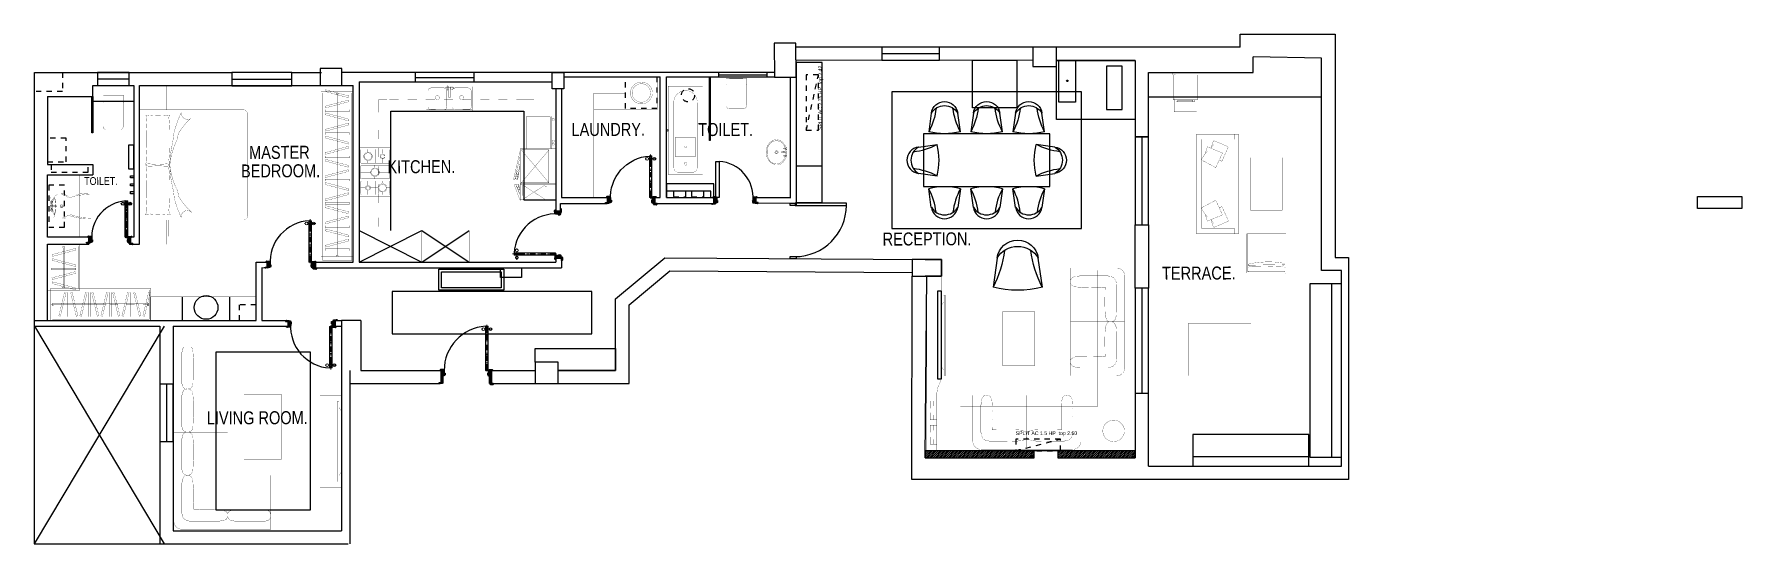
# Model space of a CAD drawing. Header units: metres. Extents: x 190.7 to 223.2, y -121.3 to -111.6.
import ezdxf

# ---------------------------------------------------------------- set-up
doc = ezdxf.new("R2010")
doc.units = ezdxf.units.M
doc.header["$LTSCALE"] = 0.4
doc.header["$MEASUREMENT"] = 0
for name, pattern in [('CENTER', [2, 1.25, -0.25, 0.25, -0.25]), ('DASHDOT2', [0.5, 0.25, -0.125, 0, -0.125]), ('DASHED2', [0.375, 0.25, -0.125])]:
    doc.linetypes.add(name, pattern=pattern)
for name, color, linetype in [('1wall', 1, 'Continuous'), ('2 furni', 3, 'Continuous'), ('2furni', 3, 'Continuous'), ('3door', 5, 'Continuous'), ('_DIM', 2, 'Continuous'), ('Glass', 4, 'Continuous'), ('ISLAK', 6, 'Continuous'), ('Windows', 4, 'Continuous')]:
    doc.layers.add(name, color=color, linetype=linetype)
for name, color, linetype, lineweight in [('AR-Doors', 8, 'Continuous', 20), ('HATCH - wood.', 15, 'Continuous', 20), ('WOOD - section.', 142, 'Continuous', 20)]:
    doc.layers.add(name, color=color, linetype=linetype, lineweight=lineweight)
doc.styles.add('HELV', font='HELV')

msp = doc.modelspace()

# ---------------------------------------------------------------- texts
at = {"layer": 'ISLAK', "color": 2, "style": 'HELV', "width": 0.8}
for s, height, p in [('     LAUNDRY.', 0.2472, (200.533, -113.555)), ('     TOILET.', 0.2472, (202.94, -113.555)), ('    MASTER', 0.2472, (194.483, -113.99)), ('BEDROOM.', 0.2472, (194.636, -114.341)), ('     KITCHEN.', 0.2472, (197.035, -114.263)), ('     TOILET.', 0.15, (191.425, -114.485)), ('RECEPTION.', 0.2472, (206.828, -115.637)), ('TERRACE.', 0.2472, (212.138, -116.287)), ('LIVING ROOM.', 0.2472, (193.986, -119.041))]:
    msp.add_text(s, height=height, rotation=0.2222, dxfattribs=at).set_placement(p)

# ---------------------------------------------------------------- blocks, each defined once
blk = doc.blocks.new('4')
at = {"layer": 'AR-Doors', "linetype": 'DASHDOT2'}
blk.add_line((-0.127, 0.724), (0.086, 0.724), dxfattribs=at)
at = {"layer": 'AR-Doors', "linetype": 'ByBlock'}
for p, q in [((-0.118, 0.727), (-0.114, 0.727)), ((-0.118, 0.722), (-0.118, 0.727)), ((-0.118, 0.722), (-0.114, 0.722)), ((-0.059, 0.727), (0.021, 0.727)), ((-0.059, 0.722), (0.021, 0.722)), ((0.08, 0.727), (0.076, 0.727)), ((0.08, 0.722), (0.076, 0.722)), ((0.08, 0.722), (0.08, 0.727))]:
    blk.add_line(p, q, dxfattribs=at)
at = {"layer": 'AR-Doors', "linetype": 'CENTER', "ltscale": 0.2}
blk.add_line((-0.019, -0.028), (-0.019, 0.805), dxfattribs=at)
at = {"layer": 'AR-Doors', "linetype": 'ByBlock'}
for centre in [(-0.087, 0.724), (0.049, 0.724)]:
    blk.add_circle(centre, 0.0274, dxfattribs=at)
at = {"layer": 'HATCH - wood.', "linetype": 'ByBlock'}
for p, q in [((0, 0.681), (-0.038, 0.76)), ((0, 0.675), (-0.038, 0.721)), ((-0.006, 0.676), (-0.038, 0.697)), ((0, 0.707), (-0.009, 0.768)), ((-0.006, 0.013), (-0.038, 0.08)), ((-0.006, 0.008), (-0.038, 0.046)), ((-0.012, 0.008), (-0.038, 0.026)), ((-0.002, 0.01), (-0.015, 0.1))]:
    blk.add_line(p, q, dxfattribs=at)
for centre, radius, start, end in [((0.006, 0.668), 0.096, 93.5832, 117.2788), ((0.006, 0.668), 0.0874, 93.9351, 120.2161), ((0.006, 0.668), 0.058, 95.9357, 139.3195), ((0.006, 0.668), 0.0568, 96.0629, 140.7643), ((0.006, 0.668), 0.0377, 99.1484, 180), ((0.006, 0.668), 0.0321, 100.7649, 180), ((0.006, 0.668), 0.0148, 113.8401, 180), ((0.006, 0.668), 0.01, 126.7072, 180), ((0, 0), 0.096, 90, 113.3172), ((0, 0), 0.0874, 90, 115.7621), ((0, 0), 0.058, 90, 130.9154), ((0, 0), 0.0568, 90, 131.9845), ((0, 0), 0.0377, 90, 180), ((0, 0), 0.0321, 90, 180), ((0, 0), 0.0148, 90, 180), ((0, 0), 0.01, 90, 180)]:
    blk.add_arc(centre, radius, start, end, dxfattribs=at)
at = {"layer": 'WOOD - section.'}
for p, q in [((0.006, 0.778), (-0.044, 0.778)), ((-0.038, 0.768), (-0.044, 0.778)), ((-0.044, -0.01), (-0.044, 0.778)), ((-0.038, 0), (-0.038, 0.768)), ((0, 0.768), (-0.038, 0.768)), ((0, 0.668), (-0.038, 0.668)), ((0, 0.66), (-0.038, 0.66)), ((0, 0.768), (0.006, 0.778)), ((0, 0), (0, 0.768)), ((0.006, -0.01), (0.006, 0.778)), ((0, 0.61), (-0.038, 0.61)), ((0, 0.58), (-0.038, 0.58)), ((0, 0.53), (-0.038, 0.53)), ((0, 0.5), (-0.038, 0.5)), ((0, 0.42), (-0.038, 0.42)), ((0, 0.39), (-0.038, 0.39)), ((-0.044, -0.01), (-0.038, 0)), ((0, 0.32), (-0.038, 0.32)), ((0, 0.29), (-0.038, 0.29)), ((0, 0.26), (-0.038, 0.26)), ((0, 0.21), (-0.038, 0.21)), ((0, 0.18), (-0.038, 0.18)), ((0, 0.13), (-0.038, 0.13)), ((0, 0.1), (-0.038, 0.1)), ((0, 0), (-0.038, 0)), ((0, 0), (0.006, -0.01)), ((0.006, -0.01), (-0.044, -0.01))]:
    blk.add_line(p, q, dxfattribs=at)
blk = doc.blocks.new('*U15')
at = {"layer": '1wall'}
h = blk.add_hatch(dxfattribs=at)
h.set_pattern_fill('WOOD2', color=5, scale=0.01, style=0)
h.set_pattern_definition([(71.5651, (41.9915738, 4.2427938), (0.00999998403, 0.02000000435), [0.00379473, -0.02782804]), (40.6013, (41.9927738, 4.2463938), (0.059999990182, 0.050000004212), [0.00184391, -0.09035154]), (43.1524, (41.98417377, 4.2475938), (0.149999975375, 0.140000028339), [0.00438634, -0.21493078]), (70.0169, (41.9873738, 4.2505938), (0.02999999454, 0.080000006588), [0.00234094, -0.11470606]), (90, (41.988174, 4.242794), (0.01, 0.01), [0.002, -0.008]), (61.5571, (41.98817377, 4.2447938), (-0.069999938389, -0.1300000376594), [0.00545894, -0.26748794]), (95.7106, (41.9907738, 4.2495938), (0.010000013147, -0.089999994235), [0.00200998, -0.09848878]), (50.1944, (41.9905738, 4.2515938), (-0.040000024326, -0.049999980613), [0.00156205, -0.07654045])])
h.paths.add_polyline_path([(0.032, 0), (0.02, 0), (0.02, -0.018), (0.032, -0.018)])
h = blk.add_hatch(dxfattribs=at)
h.set_pattern_fill('WOOD2', color=5, scale=0.01, style=0)
h.set_pattern_definition([(108.4349, (-41.0915738, 4.2427938), (-0.00999998403, 0.02000000435), [0.00379473, -0.02782804]), (139.3987, (-41.0927738, 4.2463938), (-0.059999990182, 0.050000004212), [0.00184391, -0.09035154]), (136.8476, (-41.08417377, 4.2475938), (-0.149999975375, 0.140000028339), [0.00438634, -0.21493078]), (109.9831, (-41.0873738, 4.2505938), (-0.02999999454, 0.080000006588), [0.00234094, -0.11470606]), (90, (-41.088174, 4.242794), (-0.01, 0.01), [0.002, -0.008]), (118.4429, (-41.08817377, 4.2447938), (0.069999938389, -0.1300000376594), [0.00545894, -0.26748794]), (84.2894, (-41.0907738, 4.2495938), (-0.010000013147, -0.089999994235), [0.00200998, -0.09848878]), (129.8056, (-41.0905738, 4.2515938), (0.040000024326, -0.049999980613), [0.00156205, -0.07654045])])
h.paths.add_polyline_path([(0.868, 0), (0.88, 0), (0.88, 0.002), (0.868, 0.002)])
at = {"layer": '1wall', "color": 5}
for p, q in [((0, 0.095), (0.02, 0.002)), ((0, 0.002), (0.02, 0.095)), ((0.9, 0.095), (0.88, 0.002)), ((0.9, 0.002), (0.88, 0.095))]:
    blk.add_line(p, q, dxfattribs=at)
at = {"layer": '1wall', "color": 5, "linetype": 'ByBlock'}
for p, q in [((0.023, 0.012), (0.038, 0.095)), ((0.025, 0.008), (0.055, 0.079)), ((0.032, 0.001), (0.07, 0.018)), ((0.033, 0.007), (0.07, 0.039)), ((0.867, 0.007), (0.83, 0.039)), ((0.868, 0.001), (0.83, 0.018)), ((0.875, 0.008), (0.845, 0.079)), ((0.877, 0.012), (0.862, 0.095))]:
    blk.add_line(p, q, dxfattribs=at)
at = {"layer": '1wall', "color": 5}
for points in [[(0.05, 0.095), (0.05, 0.099, 0.399878), (0.037, 0.111), (-0.004, 0.115, 0.429068), (-0.024, 0.1), (-0.024, 0.095)], [(0.85, 0.095), (0.85, 0.099, -0.399878), (0.863, 0.111), (0.904, 0.115, -0.429068), (0.924, 0.1), (0.924, 0.095)], [(0.869, 0.002), (0.869, -0.001, 0.399878), (0.883, -0.014), (0.924, -0.018, 0.429068), (0.944, -0.002), (0.944, 0.002)], [(0.031, -0.018), (0.031, -0.021, -0.399878), (0.017, -0.034), (-0.024, -0.038, -0.429068), (-0.044, -0.022), (-0.044, -0.018)]]:
    blk.add_lwpolyline(points, format="xyb", dxfattribs=at)
for points in [[(0.045, 0.095), (0.045, 0.098, 0.402433), (0.037, 0.106), (-0.005, 0.11, 0.427265), (-0.019, 0.099), (-0.019, 0.095)], [(0.032, -0.005), (0.032, 0), (0.02, 0), (0.02, 0), (0.02, 0.095), (0.055, 0.095), (0.055, 0.045), (0.07, 0.045), (0.07, 0.012), (0.066, 0.012), (0.066, 0.005), (0.065, 0.005, -0.414214), (0.061, 0), (0.061, -0.001), (0.053, -0.001), (0.053, -0.005)], [(0.868, -0.005), (0.868, 0), (0.88, 0), (0.88, 0), (0.88, 0.095), (0.845, 0.095), (0.845, 0.045), (0.83, 0.045), (0.83, 0.012), (0.834, 0.012), (0.834, 0.005), (0.835, 0.005, 0.414214), (0.84, 0), (0.84, -0.001), (0.847, -0.001), (0.847, -0.005)], [(0.855, 0.095), (0.855, 0.098, -0.402433), (0.863, 0.106), (0.905, 0.11, -0.427265), (0.919, 0.099), (0.919, 0.095)], [(0.874, 0.002), (0.874, -0.001, 0.402433), (0.883, -0.009), (0.924, -0.013, 0.427265), (0.939, -0.002), (0.939, 0.002)], [(0.026, -0.018), (0.026, -0.021, -0.402433), (0.017, -0.029), (-0.024, -0.033, -0.427265), (-0.039, -0.022), (-0.039, -0.018)]]:
    blk.add_lwpolyline(points, format="xyb", close=True, dxfattribs=at)
for points in [[(0, 0.095), (0.02, 0.095), (0.02, -0.018), (0, -0.018)], [(0.032, 0), (0.02, 0), (0.02, -0.018), (0.032, -0.018)], [(0.868, 0), (0.88, 0), (0.88, 0.002), (0.868, 0.002)], [(0.9, 0.095), (0.88, 0.095), (0.88, 0.002), (0.9, 0.002)]]:
    blk.add_lwpolyline(points, close=True, dxfattribs=at)
at = {"layer": '1wall', "color": 5, "linetype": 'ByBlock'}
blk.add_circle((0.056, 0.097), 0.00245, dxfattribs=at)
at = {"layer": '1wall', "color": 5}
blk.add_arc((0.056, 0.097), 0.789, 356.1903, 86.6735, dxfattribs=at)
at = {"layer": '1wall', "color": 5, "linetype": 'ByBlock'}
for centre, radius, start, end in [((0.02, -0.005), 0.0927, 67.8233, 90), ((0.02, -0.005), 0.0907, 67.3068, 90), ((0.02, -0.005), 0.071, 60.4826, 90), ((0.02, -0.005), 0.0607, 34.5517, 90), ((0.02, -0.005), 0.0388, 5.2476, 90), ((0.02, -0.005), 0.0329, 360, 90), ((0.02, -0.005), 0.0175, 0, 90), ((0.02, -0.005), 0.0136, 0, 90), ((0.88, -0.005), 0.0607, 90, 145.4483), ((0.88, -0.005), 0.0388, 90, 174.7524), ((0.88, -0.005), 0.0927, 90, 112.1767), ((0.88, -0.005), 0.0907, 90, 112.6932), ((0.88, -0.005), 0.071, 90, 119.5174), ((0.88, -0.005), 0.0329, 90, 180), ((0.88, -0.005), 0.0175, 90, 180), ((0.88, -0.005), 0.0136, 90, 180)]:
    blk.add_arc(centre, radius, start, end, dxfattribs=at)
at = {"layer": '1wall', "color": 5}
blk.add_blockref('4', (0.102, 0.107), dxfattribs=at)
blk = doc.blocks.new('wrewwer')
at = {"layer": '2furni', "const_width": 0.00409}
for points in [[(-47.149, -31.776), (-47.149, -31.313), (-48.019, -31.313), (-48.019, -31.776), (-47.149, -31.776)], [(-47.943, -31.342), (-47.959, -31.344), (-47.967, -31.348), (-47.976, -31.354), (-47.983, -31.361), (-47.988, -31.368), (-47.991, -31.378), (-47.995, -31.389)], [(-47.995, -31.392), (-47.995, -31.696)], [(-47.689, -31.337), (-47.945, -31.337)], [(-47.635, -31.394), (-47.637, -31.378), (-47.642, -31.368), (-47.647, -31.361), (-47.654, -31.354), (-47.663, -31.348), (-47.672, -31.344), (-47.682, -31.342)], [(-47.495, -31.337), (-47.677, -31.337)], [(-47.647, -31.341), (-47.647, -31.348), (-47.644, -31.354), (-47.635, -31.363), (-47.629, -31.366), (-47.622, -31.366), (-47.613, -31.366), (-47.606, -31.363), (-47.599, -31.354), (-47.596, -31.348), (-47.594, -31.341), (-47.596, -31.332), (-47.599, -31.325), (-47.606, -31.318), (-47.613, -31.315), (-47.622, -31.313), (-47.629, -31.315), (-47.635, -31.318), (-47.644, -31.325), (-47.647, -31.332), (-47.647, -31.341)], [(-47.635, -31.696), (-47.635, -31.392)], [(-47.623, -31.289), (-47.623, -31.392)], [(-47.574, -31.313), (-47.574, -31.519), (-47.598, -31.519), (-47.598, -31.313), (-47.574, -31.313)], [(-47.57, -31.341), (-47.568, -31.348), (-47.565, -31.354), (-47.558, -31.363), (-47.551, -31.366), (-47.543, -31.366), (-47.534, -31.366), (-47.527, -31.363), (-47.52, -31.354), (-47.517, -31.348), (-47.515, -31.341), (-47.517, -31.332), (-47.52, -31.325), (-47.527, -31.318), (-47.534, -31.315), (-47.543, -31.313), (-47.551, -31.315), (-47.558, -31.318), (-47.565, -31.325), (-47.568, -31.332), (-47.57, -31.341)], [(-47.544, -31.289), (-47.544, -31.392)], [(-47.481, -31.342), (-47.496, -31.344), (-47.505, -31.348), (-47.513, -31.354), (-47.52, -31.361), (-47.525, -31.368), (-47.531, -31.378), (-47.532, -31.389)], [(-47.532, -31.696), (-47.532, -31.392)], [(-47.483, -31.337), (-47.226, -31.337)], [(-47.173, -31.394), (-47.177, -31.378), (-47.18, -31.368), (-47.185, -31.361), (-47.192, -31.354), (-47.201, -31.348), (-47.209, -31.344), (-47.22, -31.342)], [(-47.173, -31.392), (-47.173, -31.696)], [(-47.85, -31.755), (-48.024, -31.755)], [(-47.995, -31.698), (-47.991, -31.714), (-47.988, -31.724), (-47.983, -31.733), (-47.976, -31.739), (-47.967, -31.745), (-47.959, -31.748), (-47.948, -31.75)], [(-47.945, -31.75), (-47.689, -31.75)], [(-47.854, -31.521), (-47.852, -31.533), (-47.849, -31.54), (-47.845, -31.547), (-47.84, -31.552), (-47.833, -31.556), (-47.826, -31.559), (-47.819, -31.561), (-47.811, -31.561), (-47.804, -31.559), (-47.797, -31.556), (-47.79, -31.552), (-47.785, -31.547), (-47.78, -31.54), (-47.778, -31.533), (-47.776, -31.526), (-47.776, -31.518), (-47.778, -31.509), (-47.78, -31.502), (-47.785, -31.497), (-47.79, -31.492), (-47.797, -31.487), (-47.804, -31.483), (-47.811, -31.482), (-47.819, -31.482), (-47.826, -31.483), (-47.833, -31.487), (-47.84, -31.492), (-47.845, -31.497), (-47.849, -31.502), (-47.852, -31.509), (-47.854, -31.518)], [(-47.687, -31.75), (-47.672, -31.748), (-47.663, -31.745), (-47.654, -31.739), (-47.647, -31.733), (-47.642, -31.724), (-47.637, -31.714), (-47.635, -31.703)], [(-47.508, -31.755), (-47.68, -31.755)], [(-47.532, -31.698), (-47.531, -31.714), (-47.525, -31.724), (-47.52, -31.733), (-47.513, -31.739), (-47.505, -31.745), (-47.496, -31.748), (-47.486, -31.75)], [(-47.226, -31.75), (-47.483, -31.75)], [(-47.391, -31.521), (-47.39, -31.533), (-47.388, -31.54), (-47.383, -31.547), (-47.378, -31.552), (-47.371, -31.556), (-47.364, -31.559), (-47.357, -31.561), (-47.348, -31.561), (-47.342, -31.559), (-47.335, -31.556), (-47.328, -31.552), (-47.323, -31.547), (-47.319, -31.54), (-47.316, -31.533), (-47.314, -31.526), (-47.314, -31.518), (-47.316, -31.509), (-47.319, -31.502), (-47.323, -31.497), (-47.328, -31.492), (-47.335, -31.487), (-47.342, -31.483), (-47.348, -31.482), (-47.357, -31.482), (-47.364, -31.483), (-47.371, -31.487), (-47.378, -31.492), (-47.383, -31.497), (-47.388, -31.502), (-47.39, -31.509), (-47.391, -31.518)], [(-47.161, -31.755), (-47.335, -31.755)], [(-47.225, -31.75), (-47.209, -31.748), (-47.201, -31.745), (-47.192, -31.739), (-47.185, -31.733), (-47.18, -31.724), (-47.177, -31.714), (-47.173, -31.703)]]:
    blk.add_lwpolyline(points, dxfattribs=at)
blk = doc.blocks.new('dfs')
at = {"layer": '2furni', "const_width": 0.00409}
for points in [[(-47.149, -31.758), (-47.149, -31.198), (-46.53, -31.198), (-46.53, -31.758)], [(-47.149, -31.21), (-46.53, -31.21)], [(-47.149, -31.272), (-46.53, -31.272)], [(-47.14, -31.75), (-47.14, -31.301), (-46.539, -31.301), (-46.539, -31.75)], [(-47.07, -31.244), (-47.073, -31.232), (-47.08, -31.225), (-47.089, -31.222), (-47.098, -31.222), (-47.106, -31.225), (-47.111, -31.232), (-47.115, -31.241), (-47.115, -31.25), (-47.111, -31.258), (-47.106, -31.263), (-47.098, -31.267), (-47.089, -31.267), (-47.08, -31.263), (-47.073, -31.258), (-47.07, -31.25)], [(-46.654, -31.244), (-46.657, -31.232), (-46.664, -31.225), (-46.671, -31.222), (-46.682, -31.222), (-46.688, -31.225), (-46.695, -31.232), (-46.699, -31.241), (-46.699, -31.25), (-46.695, -31.258), (-46.688, -31.263), (-46.682, -31.267), (-46.671, -31.267), (-46.664, -31.263), (-46.657, -31.258), (-46.654, -31.25)], [(-46.596, -31.244), (-46.599, -31.232), (-46.606, -31.225), (-46.615, -31.222), (-46.623, -31.222), (-46.632, -31.225), (-46.637, -31.232), (-46.64, -31.241), (-46.64, -31.25), (-46.637, -31.258), (-46.632, -31.263), (-46.623, -31.267), (-46.615, -31.267), (-46.606, -31.263), (-46.599, -31.258), (-46.596, -31.25)], [(-47.149, -31.758), (-46.53, -31.758)], [(-47.14, -31.75), (-46.539, -31.75)]]:
    blk.add_lwpolyline(points, dxfattribs=at)
blk = doc.blocks.new('yrtds')
at = {"layer": '2furni', "const_width": 0.00409}
for points in [[(-48.729, -33.384), (-48.729, -32.465), (-49.344, -32.465), (-49.344, -33.384), (-48.729, -33.384)], [(-49.315, -32.509), (-49.315, -32.74)], [(-49.256, -32.625), (-49.315, -32.625)], [(-49.296, -32.497), (-49.304, -32.499), (-49.31, -32.508)], [(-49.31, -32.743), (-49.308, -32.75), (-49.299, -32.757)], [(-48.773, -32.492), (-49.298, -32.492)], [(-49.298, -32.757), (-48.773, -32.757)], [(-49.172, -32.547), (-49.181, -32.547), (-49.196, -32.551), (-49.21, -32.556), (-49.224, -32.564), (-49.234, -32.576), (-49.242, -32.588), (-49.249, -32.602), (-49.253, -32.619), (-49.253, -32.626), (-49.253, -32.635), (-49.249, -32.65), (-49.242, -32.666), (-49.234, -32.678), (-49.224, -32.69), (-49.21, -32.698), (-49.196, -32.704), (-49.181, -32.707), (-49.172, -32.707), (-49.163, -32.707), (-49.148, -32.704), (-49.134, -32.698), (-49.12, -32.69), (-49.11, -32.678), (-49.102, -32.666), (-49.095, -32.65), (-49.091, -32.635), (-49.091, -32.626), (-49.091, -32.619), (-49.095, -32.602), (-49.102, -32.588), (-49.11, -32.576), (-49.12, -32.564), (-49.134, -32.556), (-49.148, -32.551), (-49.163, -32.547), (-49.172, -32.547)], [(-49.172, -32.559), (-49.179, -32.559), (-49.193, -32.563), (-49.205, -32.568), (-49.215, -32.575), (-49.225, -32.583), (-49.232, -32.594), (-49.237, -32.607), (-49.239, -32.619), (-49.241, -32.626), (-49.239, -32.633), (-49.237, -32.647), (-49.232, -32.659), (-49.225, -32.671), (-49.215, -32.68), (-49.205, -32.686), (-49.193, -32.692), (-49.179, -32.695), (-49.172, -32.695), (-49.165, -32.695), (-49.151, -32.692), (-49.139, -32.686), (-49.129, -32.68), (-49.119, -32.671), (-49.112, -32.659), (-49.107, -32.647), (-49.105, -32.633), (-49.103, -32.626), (-49.105, -32.619), (-49.107, -32.607), (-49.112, -32.594), (-49.119, -32.583), (-49.129, -32.575), (-49.139, -32.568), (-49.151, -32.563), (-49.165, -32.559), (-49.172, -32.559)], [(-49.174, -32.492), (-49.174, -32.542)], [(-49.174, -32.707), (-49.174, -32.757)], [(-48.947, -32.625), (-49.091, -32.625)], [(-49.035, -32.492), (-49.035, -32.757)], [(-48.895, -32.58), (-48.909, -32.582), (-48.918, -32.585), (-48.926, -32.59), (-48.933, -32.597), (-48.938, -32.604), (-48.942, -32.613), (-48.943, -32.623), (-48.943, -32.631), (-48.942, -32.642), (-48.938, -32.65), (-48.933, -32.657), (-48.926, -32.664), (-48.918, -32.669), (-48.909, -32.673), (-48.9, -32.674), (-48.89, -32.674), (-48.882, -32.673), (-48.873, -32.669), (-48.866, -32.664), (-48.859, -32.657), (-48.854, -32.65), (-48.851, -32.642), (-48.849, -32.631), (-48.849, -32.623), (-48.851, -32.613), (-48.854, -32.604), (-48.859, -32.597), (-48.866, -32.59), (-48.873, -32.585), (-48.882, -32.582), (-48.89, -32.58)], [(-48.895, -32.592), (-48.906, -32.594), (-48.918, -32.601), (-48.926, -32.611), (-48.931, -32.623), (-48.931, -32.63), (-48.93, -32.637), (-48.923, -32.649), (-48.913, -32.657), (-48.899, -32.662), (-48.892, -32.662), (-48.885, -32.661), (-48.873, -32.654), (-48.864, -32.644), (-48.861, -32.63), (-48.861, -32.623), (-48.863, -32.616), (-48.868, -32.604), (-48.878, -32.595), (-48.892, -32.592)], [(-48.897, -32.492), (-48.897, -32.575)], [(-48.897, -32.674), (-48.897, -32.757)], [(-48.758, -32.625), (-48.849, -32.625)], [(-48.772, -32.757), (-48.763, -32.755), (-48.758, -32.745)], [(-48.758, -32.511), (-48.76, -32.503), (-48.768, -32.497)], [(-48.758, -32.74), (-48.758, -32.509)], [(-48.746, -32.492), (-48.746, -32.666)], [(-49.315, -32.81), (-49.315, -33.042)], [(-49.315, -32.925), (-49.12, -32.925)], [(-49.296, -32.798), (-49.304, -32.8), (-49.31, -32.81)], [(-49.31, -33.044), (-49.308, -33.053), (-49.299, -33.058)], [(-49.296, -33.096), (-49.304, -33.097), (-49.31, -33.106)], [(-48.773, -32.795), (-49.298, -32.795)], [(-49.298, -33.054), (-48.773, -33.054)], [(-48.773, -33.096), (-49.298, -33.096)], [(-49.174, -33.096), (-49.174, -33.178)], [(-49.04, -32.848), (-49.048, -32.848), (-49.064, -32.851), (-49.079, -32.857), (-49.091, -32.865), (-49.102, -32.877), (-49.11, -32.889), (-49.117, -32.905), (-49.12, -32.92), (-49.12, -32.929), (-49.12, -32.936), (-49.117, -32.953), (-49.11, -32.967), (-49.102, -32.979), (-49.091, -32.991), (-49.079, -32.999), (-49.064, -33.004), (-49.048, -33.008), (-49.04, -33.008), (-49.031, -33.008), (-49.016, -33.004), (-49.002, -32.999), (-48.988, -32.991), (-48.978, -32.979), (-48.969, -32.967), (-48.962, -32.953), (-48.961, -32.936), (-48.959, -32.929), (-48.961, -32.92), (-48.962, -32.905), (-48.969, -32.889), (-48.978, -32.877), (-48.988, -32.865), (-49.002, -32.857), (-49.016, -32.851), (-49.031, -32.848), (-49.04, -32.848)], [(-49.04, -32.86), (-49.047, -32.86), (-49.06, -32.863), (-49.072, -32.869), (-49.083, -32.876), (-49.093, -32.884), (-49.1, -32.896), (-49.105, -32.908), (-49.108, -32.922), (-49.108, -32.929), (-49.108, -32.936), (-49.105, -32.948), (-49.1, -32.961), (-49.093, -32.972), (-49.083, -32.98), (-49.072, -32.987), (-49.06, -32.992), (-49.047, -32.996), (-49.04, -32.996), (-49.033, -32.996), (-49.019, -32.992), (-49.007, -32.987), (-48.997, -32.98), (-48.988, -32.972), (-48.98, -32.961), (-48.974, -32.948), (-48.973, -32.936), (-48.973, -32.929), (-48.973, -32.922), (-48.974, -32.908), (-48.98, -32.896), (-48.988, -32.884), (-48.997, -32.876), (-49.007, -32.869), (-49.019, -32.863), (-49.033, -32.86), (-49.04, -32.86)], [(-49.041, -32.795), (-49.041, -32.843)], [(-49.041, -33.008), (-49.041, -33.054)], [(-49.035, -33.096), (-49.035, -33.355)], [(-48.959, -32.925), (-48.758, -32.925)], [(-48.897, -33.096), (-48.897, -33.14)], [(-48.772, -33.058), (-48.763, -33.056), (-48.758, -33.047)], [(-48.758, -32.812), (-48.76, -32.805), (-48.768, -32.798)], [(-48.758, -33.109), (-48.76, -33.101), (-48.768, -33.096)], [(-48.758, -33.042), (-48.758, -32.81)], [(-48.746, -32.839), (-48.746, -33.013)], [(-49.315, -33.108), (-49.315, -33.338)], [(-49.224, -33.223), (-49.315, -33.223)], [(-49.31, -33.341), (-49.308, -33.348), (-49.299, -33.355)], [(-49.298, -33.355), (-48.773, -33.355)], [(-49.172, -33.178), (-49.186, -33.18), (-49.194, -33.183), (-49.203, -33.188), (-49.208, -33.195), (-49.213, -33.202), (-49.217, -33.211), (-49.22, -33.221), (-49.22, -33.23), (-49.217, -33.24), (-49.213, -33.248), (-49.208, -33.255), (-49.203, -33.262), (-49.194, -33.267), (-49.186, -33.271), (-49.177, -33.273), (-49.167, -33.273), (-49.158, -33.271), (-49.15, -33.267), (-49.141, -33.262), (-49.136, -33.255), (-49.131, -33.248), (-49.127, -33.24), (-49.124, -33.23), (-49.124, -33.221), (-49.127, -33.211), (-49.131, -33.202), (-49.136, -33.195), (-49.141, -33.188), (-49.15, -33.183), (-49.158, -33.18), (-49.167, -33.178)], [(-49.172, -33.19), (-49.182, -33.192), (-49.194, -33.199), (-49.203, -33.209), (-49.206, -33.221), (-49.206, -33.228), (-49.206, -33.235), (-49.2, -33.247), (-49.189, -33.255), (-49.175, -33.261), (-49.169, -33.261), (-49.162, -33.259), (-49.15, -33.252), (-49.141, -33.242), (-49.138, -33.228), (-49.138, -33.221), (-49.138, -33.214), (-49.145, -33.202), (-49.155, -33.193), (-49.169, -33.19)], [(-49.174, -33.273), (-49.174, -33.355)], [(-48.98, -33.223), (-49.124, -33.223)], [(-48.895, -33.145), (-48.904, -33.145), (-48.919, -33.149), (-48.935, -33.154), (-48.947, -33.162), (-48.957, -33.175), (-48.966, -33.187), (-48.973, -33.2), (-48.976, -33.218), (-48.976, -33.224), (-48.976, -33.233), (-48.973, -33.248), (-48.966, -33.264), (-48.957, -33.276), (-48.947, -33.288), (-48.935, -33.297), (-48.919, -33.302), (-48.904, -33.305), (-48.895, -33.305), (-48.887, -33.305), (-48.871, -33.302), (-48.857, -33.297), (-48.844, -33.288), (-48.833, -33.276), (-48.825, -33.264), (-48.818, -33.248), (-48.816, -33.233), (-48.815, -33.224), (-48.816, -33.218), (-48.818, -33.2), (-48.825, -33.187), (-48.833, -33.175), (-48.844, -33.162), (-48.857, -33.154), (-48.871, -33.149), (-48.887, -33.145), (-48.895, -33.145)], [(-48.895, -33.157), (-48.902, -33.157), (-48.916, -33.161), (-48.928, -33.166), (-48.938, -33.173), (-48.949, -33.181), (-48.956, -33.192), (-48.961, -33.205), (-48.964, -33.218), (-48.964, -33.224), (-48.964, -33.231), (-48.961, -33.245), (-48.956, -33.257), (-48.949, -33.269), (-48.938, -33.278), (-48.928, -33.285), (-48.916, -33.29), (-48.902, -33.293), (-48.895, -33.293), (-48.888, -33.293), (-48.875, -33.29), (-48.863, -33.285), (-48.852, -33.278), (-48.844, -33.269), (-48.835, -33.257), (-48.83, -33.245), (-48.828, -33.231), (-48.828, -33.224), (-48.828, -33.218), (-48.83, -33.205), (-48.835, -33.192), (-48.844, -33.181), (-48.852, -33.173), (-48.863, -33.166), (-48.875, -33.161), (-48.888, -33.157), (-48.895, -33.157)], [(-48.897, -33.305), (-48.897, -33.355)], [(-48.758, -33.223), (-48.815, -33.223)], [(-48.772, -33.355), (-48.763, -33.353), (-48.758, -33.343)], [(-48.758, -33.338), (-48.758, -33.108)], [(-48.746, -33.181), (-48.746, -33.355)]]:
    blk.add_lwpolyline(points, dxfattribs=at)
blk = doc.blocks.new('wgsfd')
at = {"layer": '2furni', "const_width": 0.00409}
for points in [[(-46.295, -32.802), (-46.168, -32.25)], [(-46.168, -32.353), (-46.271, -32.802)], [(-46.168, -32.889), (-46.168, -32.224), (-45.499, -32.224), (-45.499, -32.889), (-46.168, -32.889)], [(-46.147, -32.869), (-46.147, -32.245), (-45.623, -32.245), (-45.623, -32.869), (-46.147, -32.869), (-45.623, -32.245)], [(-46.147, -32.245), (-45.623, -32.869)], [(-46.262, -32.776), (-46.259, -32.788), (-46.252, -32.795), (-46.243, -32.798), (-46.235, -32.798), (-46.226, -32.795), (-46.221, -32.788), (-46.218, -32.779), (-46.218, -32.771), (-46.221, -32.762), (-46.226, -32.757), (-46.235, -32.753), (-46.243, -32.753), (-46.252, -32.757), (-46.259, -32.762), (-46.262, -32.771)], [(-46.25, -32.729), (-46.245, -32.743), (-46.24, -32.748), (-46.231, -32.752), (-46.223, -32.752), (-46.214, -32.748), (-46.207, -32.743), (-46.204, -32.735), (-46.204, -32.726), (-46.207, -32.717), (-46.214, -32.71), (-46.223, -32.707), (-46.231, -32.707), (-46.24, -32.71), (-46.245, -32.717), (-46.248, -32.726)], [(-46.242, -32.685), (-46.238, -32.697), (-46.231, -32.704), (-46.223, -32.707), (-46.214, -32.707), (-46.205, -32.704), (-46.2, -32.697), (-46.197, -32.69), (-46.197, -32.68), (-46.2, -32.673), (-46.205, -32.666), (-46.214, -32.662), (-46.223, -32.662), (-46.231, -32.666), (-46.238, -32.673), (-46.242, -32.68)], [(-46.224, -32.798), (-46.168, -32.477)], [(-46.216, -32.807), (-46.168, -32.53)], [(-46.216, -32.807), (-46.295, -32.802)], [(-46.274, -32.901), (-46.283, -32.905), (-46.168, -33.211)], [(-46.2, -32.898), (-46.274, -32.901)], [(-46.224, -32.798), (-46.271, -32.795)], [(-46.168, -33.104), (-46.254, -32.901)], [(-46.209, -32.905), (-46.25, -32.91)], [(-46.245, -32.932), (-46.242, -32.944), (-46.235, -32.951), (-46.228, -32.955), (-46.218, -32.955), (-46.211, -32.951), (-46.204, -32.944), (-46.2, -32.937), (-46.2, -32.927), (-46.204, -32.92), (-46.211, -32.913), (-46.218, -32.91), (-46.228, -32.91), (-46.235, -32.913), (-46.242, -32.92), (-46.245, -32.927)], [(-46.23, -32.977), (-46.224, -32.991), (-46.219, -32.996), (-46.211, -32.999), (-46.202, -32.999), (-46.193, -32.996), (-46.187, -32.991), (-46.183, -32.982), (-46.183, -32.973), (-46.187, -32.965), (-46.193, -32.958), (-46.202, -32.955), (-46.211, -32.955), (-46.219, -32.958), (-46.224, -32.965), (-46.228, -32.973)], [(-46.212, -33.027), (-46.209, -33.04), (-46.202, -33.046), (-46.193, -33.049), (-46.185, -33.049), (-46.176, -33.046), (-46.171, -33.04), (-46.168, -33.032), (-46.168, -33.023), (-46.171, -33.015), (-46.176, -33.008), (-46.185, -33.004), (-46.193, -33.004), (-46.202, -33.008), (-46.209, -33.015), (-46.212, -33.023)], [(-46.209, -32.905), (-46.168, -33.025)], [(-46.2, -32.898), (-46.168, -32.987)], [(-46.168, -32.889), (-46.168, -33.211)], [(-45.499, -32.91), (-46.168, -32.91)], [(-45.697, -32.91), (-46.118, -33.187)], [(-45.697, -32.91), (-45.697, -33.187), (-46.118, -32.91)], [(-46.118, -33.187), (-46.118, -32.91), (-46.118, -33.187)], [(-45.697, -33.187), (-45.697, -32.91)], [(-45.697, -32.934), (-45.664, -32.934)], [(-45.499, -33.187), (-46.168, -33.187)], [(-45.499, -33.211), (-46.168, -33.211)], [(-45.697, -33.166), (-45.664, -33.166)]]:
    blk.add_lwpolyline(points, dxfattribs=at)
blk = doc.blocks.new('*U16')
at = {"layer": '1wall'}
h = blk.add_hatch(dxfattribs=at)
h.set_pattern_fill('WOOD2', color=5, scale=0.01, style=0)
h.set_pattern_definition([(71.5651, (41.9915738, 4.2382424), (0.00999998403, 0.02000000435), [0.00379473, -0.02782804]), (40.6013, (41.9927738, 4.2418424), (0.059999990182, 0.050000004212), [0.00184391, -0.09035154]), (43.1524, (41.98417377, 4.24304244), (0.149999975375, 0.140000028339), [0.00438634, -0.21493078]), (70.0169, (41.9873738, 4.2460424), (0.02999999454, 0.080000006588), [0.00234094, -0.11470606]), (90, (41.988174, 4.238242), (0.01, 0.01), [0.002, -0.008]), (61.5571, (41.98817377, 4.24024244), (-0.069999938389, -0.1300000376594), [0.00545894, -0.26748794]), (95.7106, (41.9907738, 4.2450424), (0.010000013147, -0.089999994235), [0.00200998, -0.09848878]), (50.1944, (41.9905738, 4.2470424), (-0.040000024326, -0.049999980613), [0.00156205, -0.07654045])])
h.paths.add_polyline_path([(0.032, 0), (0.02, 0), (0.02, -0.022), (0.032, -0.022)])
h = blk.add_hatch(dxfattribs=at)
h.set_pattern_fill('WOOD2', color=5, scale=0.01, style=0)
h.set_pattern_definition([(108.4349, (-41.0915738, 4.2382424), (-0.00999998403, 0.02000000435), [0.00379473, -0.02782804]), (139.3987, (-41.0927738, 4.2418424), (-0.059999990182, 0.050000004212), [0.00184391, -0.09035154]), (136.8476, (-41.08417377, 4.24304244), (-0.149999975375, 0.140000028339), [0.00438634, -0.21493078]), (109.9831, (-41.0873738, 4.2460424), (-0.02999999454, 0.080000006588), [0.00234094, -0.11470606]), (90, (-41.088174, 4.238242), (-0.01, 0.01), [0.002, -0.008]), (118.4429, (-41.08817377, 4.24024244), (0.069999938389, -0.1300000376594), [0.00545894, -0.26748794]), (84.2894, (-41.0907738, 4.2450424), (-0.010000013147, -0.089999994235), [0.00200998, -0.09848878]), (129.8056, (-41.0905738, 4.2470424), (0.040000024326, -0.049999980613), [0.00156205, -0.07654045])])
h.paths.add_polyline_path([(0.868, 0), (0.88, 0), (0.88, -0.002), (0.868, -0.002)])
at = {"layer": '1wall', "color": 5}
for p, q in [((0, 0.095), (0.02, -0.002)), ((0, -0.002), (0.02, 0.095)), ((0.9, 0.095), (0.88, -0.002)), ((0.9, -0.002), (0.88, 0.095))]:
    blk.add_line(p, q, dxfattribs=at)
at = {"layer": '1wall', "color": 5, "linetype": 'ByBlock'}
for p, q in [((0.023, 0.012), (0.038, 0.095)), ((0.025, 0.008), (0.055, 0.079)), ((0.032, 0.001), (0.07, 0.018)), ((0.033, 0.007), (0.07, 0.039)), ((0.867, 0.007), (0.83, 0.039)), ((0.868, 0.001), (0.83, 0.018)), ((0.875, 0.008), (0.845, 0.079)), ((0.877, 0.012), (0.862, 0.095))]:
    blk.add_line(p, q, dxfattribs=at)
at = {"layer": '1wall', "color": 5}
for points in [[(0.05, 0.095), (0.05, 0.099, 0.399878), (0.037, 0.111), (-0.004, 0.115, 0.429068), (-0.024, 0.1), (-0.024, 0.095)], [(0.85, 0.095), (0.85, 0.099, -0.399878), (0.863, 0.111), (0.904, 0.115, -0.429068), (0.924, 0.1), (0.924, 0.095)], [(0.031, -0.022), (0.031, -0.026, -0.399878), (0.017, -0.039), (-0.024, -0.042, -0.429068), (-0.044, -0.027), (-0.044, -0.022)], [(0.869, -0.002), (0.869, -0.006, 0.399878), (0.883, -0.019), (0.924, -0.022, 0.429068), (0.944, -0.007), (0.944, -0.002)]]:
    blk.add_lwpolyline(points, format="xyb", dxfattribs=at)
for points in [[(0.045, 0.095), (0.045, 0.098, 0.402433), (0.037, 0.106), (-0.005, 0.11, 0.427265), (-0.019, 0.099), (-0.019, 0.095)], [(0.032, -0.005), (0.032, 0), (0.02, 0), (0.02, 0), (0.02, 0.095), (0.055, 0.095), (0.055, 0.045), (0.07, 0.045), (0.07, 0.012), (0.066, 0.012), (0.066, 0.005), (0.065, 0.005, -0.414214), (0.061, 0), (0.061, -0.001), (0.053, -0.001), (0.053, -0.005)], [(0.868, -0.005), (0.868, 0), (0.88, 0), (0.88, 0), (0.88, 0.095), (0.845, 0.095), (0.845, 0.045), (0.83, 0.045), (0.83, 0.012), (0.834, 0.012), (0.834, 0.005), (0.835, 0.005, 0.414214), (0.84, 0), (0.84, -0.001), (0.847, -0.001), (0.847, -0.005)], [(0.855, 0.095), (0.855, 0.098, -0.402433), (0.863, 0.106), (0.905, 0.11, -0.427265), (0.919, 0.099), (0.919, 0.095)], [(0.026, -0.022), (0.026, -0.026, -0.402433), (0.017, -0.034), (-0.024, -0.037, -0.427265), (-0.039, -0.027), (-0.039, -0.022)], [(0.874, -0.002), (0.874, -0.006, 0.402433), (0.883, -0.014), (0.924, -0.017, 0.427265), (0.939, -0.007), (0.939, -0.002)]]:
    blk.add_lwpolyline(points, format="xyb", close=True, dxfattribs=at)
for points in [[(0, 0.095), (0.02, 0.095), (0.02, -0.022), (0, -0.022)], [(0.032, 0), (0.02, 0), (0.02, -0.022), (0.032, -0.022)], [(0.868, 0), (0.88, 0), (0.88, -0.002), (0.868, -0.002)], [(0.9, 0.095), (0.88, 0.095), (0.88, -0.002), (0.9, -0.002)]]:
    blk.add_lwpolyline(points, close=True, dxfattribs=at)
at = {"layer": '1wall', "color": 5, "linetype": 'ByBlock'}
blk.add_circle((0.056, 0.097), 0.00245, dxfattribs=at)
at = {"layer": '1wall', "color": 5}
blk.add_arc((0.056, 0.097), 0.789, 356.1903, 86.6735, dxfattribs=at)
at = {"layer": '1wall', "color": 5, "linetype": 'ByBlock'}
for centre, radius, start, end in [((0.02, -0.005), 0.0927, 67.8233, 90), ((0.02, -0.005), 0.0907, 67.3068, 90), ((0.02, -0.005), 0.071, 60.4826, 90), ((0.02, -0.005), 0.0607, 34.5517, 90), ((0.02, -0.005), 0.0388, 5.2476, 90), ((0.02, -0.005), 0.0329, 360, 90), ((0.02, -0.005), 0.0175, 0, 90), ((0.02, -0.005), 0.0136, 0, 90), ((0.88, -0.005), 0.0607, 90, 145.4483), ((0.88, -0.005), 0.0388, 90, 174.7524), ((0.88, -0.005), 0.0927, 90, 112.1767), ((0.88, -0.005), 0.0907, 90, 112.6932), ((0.88, -0.005), 0.071, 90, 119.5174), ((0.88, -0.005), 0.0329, 90, 180), ((0.88, -0.005), 0.0175, 90, 180), ((0.88, -0.005), 0.0136, 90, 180)]:
    blk.add_arc(centre, radius, start, end, dxfattribs=at)
at = {"layer": '1wall', "color": 5}
blk.add_blockref('4', (0.102, 0.107), dxfattribs=at)
blk = doc.blocks.new('CHAIR1')
for p, q in [((-393, -750), (-329, -287)), ((329, -286), (394, -750))]:
    blk.add_line(p, q)
for centre, radius, start, end in [((0, -332), 332, 7.9072, 172.1612), ((-1856, 27), 1657, 332.0394, 353.4161), ((0, -483), 383, 30.9021, 149.1663), ((1857, 27), 1657, 186.5839, 207.9606), ((0, 770), 1570, 255.502, 284.498)]:
    blk.add_arc(centre, radius, start, end)
blk = doc.blocks.new('wssa')
at = {"layer": '2furni', "const_width": 0.00409}
for points in [[(82.267, 125.661), (81.878, 125.661), (81.878, 125.137)], [(82.2, 125.652), (82.2, 125.661), (81.945, 125.661), (81.945, 125.652), (82.2, 125.652)], [(82.267, 125.137), (82.267, 125.661)], [(81.878, 125.537), (81.878, 125.137)], [(81.897, 125.549), (81.889, 125.547), (81.883, 125.537)], [(82.25, 125.549), (81.896, 125.549)], [(82.267, 125.535), (82.263, 125.542), (82.255, 125.549)], [(82.267, 125.137), (82.267, 125.537)], [(81.883, 125.135), (81.885, 125.12), (81.889, 125.109), (81.894, 125.102), (81.901, 125.095), (81.909, 125.089), (81.92, 125.085), (81.93, 125.083)], [(81.883, 125.135), (81.885, 125.12), (81.889, 125.109), (81.894, 125.102), (81.901, 125.095), (81.909, 125.089), (81.92, 125.085), (81.93, 125.083)], [(81.932, 125.087), (82.214, 125.087)], [(81.932, 125.087), (82.214, 125.087)], [(82.215, 125.083), (82.231, 125.085), (82.239, 125.089), (82.248, 125.095), (82.255, 125.102), (82.26, 125.109), (82.263, 125.12), (82.267, 125.13)], [(82.215, 125.083), (82.231, 125.085), (82.239, 125.089), (82.248, 125.095), (82.255, 125.102), (82.26, 125.109), (82.263, 125.12), (82.267, 125.13)]]:
    blk.add_lwpolyline(points, dxfattribs=at)
blk = doc.blocks.new('eds')
at = {"layer": '2furni', "const_width": 0.00409}
for points in [[(80.703, 125.467), (80.703, 123.622), (81.421, 123.622), (81.421, 125.467), (80.703, 125.467)], [(80.703, 125.467), (81.421, 125.467), (81.421, 123.622), (80.703, 123.622), (80.703, 125.467)], [(81.656, 123.425), (81.656, 125.661)], [(81.309, 125.121), (81.309, 125.13), (81.309, 125.147), (81.308, 125.164), (81.304, 125.18), (81.301, 125.195), (81.296, 125.211), (81.291, 125.226), (81.284, 125.242), (81.275, 125.255), (81.266, 125.269), (81.258, 125.283), (81.246, 125.295), (81.236, 125.307), (81.224, 125.317), (81.21, 125.327), (81.196, 125.338), (81.189, 125.341), (81.182, 125.346), (81.167, 125.353), (81.151, 125.36), (81.136, 125.365), (81.12, 125.369), (81.105, 125.372), (81.088, 125.376), (81.072, 125.376), (81.055, 125.376), (81.04, 125.376), (81.024, 125.372), (81.007, 125.369), (80.992, 125.365), (80.976, 125.36), (80.961, 125.353), (80.947, 125.346), (80.938, 125.341), (80.931, 125.338), (80.918, 125.327), (80.906, 125.317), (80.893, 125.307), (80.882, 125.295), (80.871, 125.283), (80.861, 125.269), (80.852, 125.255), (80.845, 125.242), (80.839, 125.226), (80.832, 125.211), (80.826, 125.195), (80.823, 125.18), (80.821, 125.164), (80.82, 125.147), (80.818, 125.13), (80.818, 125.121)], [(80.818, 125.125), (80.818, 123.755)], [(81.306, 123.755), (81.306, 125.125)], [(80.682, 124.535), (80.661, 124.535)], [(80.682, 124.563), (80.667, 124.563)], [(80.682, 124.556), (80.667, 124.556)], [(80.682, 124.53), (80.667, 124.53)], [(80.682, 124.521), (80.667, 124.521)], [(80.682, 124.551), (80.682, 124.563)], [(80.682, 124.551), (80.682, 124.563)], [(80.682, 124.551), (80.682, 124.539)], [(80.682, 124.539), (80.682, 124.551)], [(80.682, 124.535), (80.682, 124.521)], [(80.682, 124.521), (80.682, 124.535)], [(80.711, 124.568), (80.687, 124.568)], [(80.703, 124.556), (80.687, 124.556)], [(80.687, 124.53), (80.687, 124.539), (80.687, 124.551)], [(80.687, 124.521), (80.711, 124.521)], [(80.694, 124.556), (80.703, 124.556)], [(80.694, 124.53), (80.703, 124.53)], [(80.703, 124.53), (80.703, 124.556)], [(80.708, 124.53), (80.708, 124.559)], [(80.711, 124.559), (80.711, 124.568)], [(80.711, 124.559), (80.711, 124.551), (80.711, 124.542)], [(80.711, 124.556), (80.711, 124.542), (80.711, 124.53)], [(80.711, 124.542), (80.711, 124.53)], [(80.711, 124.53), (80.711, 124.521)], [(80.711, 124.521), (80.711, 124.53)], [(81.265, 124.403), (81.265, 123.99), (80.856, 123.99), (80.856, 124.403), (81.265, 124.403)], [(81.064, 124.176), (81.074, 124.179), (81.079, 124.184), (81.083, 124.19), (81.083, 124.198), (81.079, 124.205), (81.074, 124.21), (81.067, 124.212), (81.06, 124.212), (81.053, 124.21), (81.048, 124.205), (81.046, 124.198), (81.046, 124.19), (81.048, 124.184), (81.053, 124.179), (81.06, 124.176)], [(80.823, 123.753), (80.823, 123.744), (80.826, 123.729), (80.832, 123.714), (80.84, 123.702), (80.852, 123.691), (80.864, 123.683), (80.88, 123.676), (80.895, 123.672), (80.904, 123.672)], [(80.9, 123.672), (81.224, 123.672)], [(81.064, 123.817), (81.074, 123.818), (81.084, 123.824), (81.091, 123.832), (81.095, 123.844), (81.093, 123.856), (81.088, 123.867), (81.079, 123.875), (81.067, 123.879), (81.055, 123.877), (81.045, 123.872), (81.036, 123.863), (81.033, 123.851), (81.034, 123.839), (81.04, 123.829), (81.05, 123.82), (81.06, 123.817)], [(81.225, 123.672), (81.234, 123.672), (81.249, 123.676), (81.263, 123.683), (81.277, 123.691), (81.287, 123.702), (81.296, 123.714), (81.303, 123.729), (81.304, 123.744), (81.306, 123.753)]]:
    blk.add_lwpolyline(points, dxfattribs=at)
blk = doc.blocks.new('etggt')
at = {"layer": '2furni', "const_width": 0.00409}
for points in [[(-29.929, -26.541), (-29.314, -26.541), (-29.314, -25.925), (-29.929, -25.925), (-29.929, -26.541)], [(-29.618, -26.441), (-29.608, -26.441), (-29.586, -26.439), (-29.565, -26.434), (-29.546, -26.429), (-29.527, -26.42), (-29.51, -26.412), (-29.493, -26.4), (-29.477, -26.388), (-29.464, -26.374), (-29.452, -26.358), (-29.44, -26.341), (-29.431, -26.324), (-29.422, -26.305), (-29.416, -26.285), (-29.412, -26.264), (-29.41, -26.243), (-29.41, -26.233), (-29.41, -26.223), (-29.412, -26.202), (-29.416, -26.181), (-29.422, -26.161), (-29.431, -26.142), (-29.44, -26.125), (-29.452, -26.108), (-29.464, -26.092), (-29.477, -26.078), (-29.493, -26.066), (-29.51, -26.054), (-29.527, -26.046), (-29.546, -26.037), (-29.565, -26.032), (-29.586, -26.027), (-29.608, -26.025), (-29.618, -26.025), (-29.629, -26.025), (-29.649, -26.027), (-29.67, -26.032), (-29.689, -26.037), (-29.708, -26.046), (-29.727, -26.054), (-29.742, -26.066), (-29.758, -26.078), (-29.773, -26.092), (-29.785, -26.108), (-29.795, -26.125), (-29.806, -26.142), (-29.814, -26.161), (-29.819, -26.181), (-29.825, -26.202), (-29.826, -26.223), (-29.826, -26.233), (-29.826, -26.243), (-29.825, -26.264), (-29.819, -26.285), (-29.814, -26.305), (-29.806, -26.324), (-29.795, -26.341), (-29.785, -26.358), (-29.773, -26.374), (-29.758, -26.388), (-29.742, -26.4), (-29.727, -26.412), (-29.708, -26.42), (-29.689, -26.429), (-29.67, -26.434), (-29.649, -26.439), (-29.629, -26.441), (-29.618, -26.441)], [(-29.618, -26.408), (-29.61, -26.408), (-29.591, -26.407), (-29.574, -26.403), (-29.558, -26.398), (-29.543, -26.391), (-29.527, -26.383), (-29.514, -26.374), (-29.5, -26.364), (-29.488, -26.352), (-29.477, -26.338), (-29.469, -26.324), (-29.46, -26.309), (-29.453, -26.293), (-29.448, -26.278), (-29.445, -26.261), (-29.443, -26.242), (-29.443, -26.233), (-29.443, -26.224), (-29.445, -26.206), (-29.448, -26.188), (-29.453, -26.173), (-29.46, -26.157), (-29.469, -26.142), (-29.477, -26.128), (-29.488, -26.114), (-29.5, -26.102), (-29.514, -26.092), (-29.527, -26.084), (-29.543, -26.075), (-29.558, -26.068), (-29.574, -26.063), (-29.591, -26.059), (-29.61, -26.058), (-29.618, -26.058), (-29.627, -26.058), (-29.644, -26.059), (-29.661, -26.063), (-29.679, -26.068), (-29.694, -26.075), (-29.71, -26.084), (-29.723, -26.092), (-29.735, -26.102), (-29.747, -26.114), (-29.759, -26.128), (-29.768, -26.142), (-29.776, -26.157), (-29.783, -26.173), (-29.789, -26.188), (-29.792, -26.206), (-29.794, -26.224), (-29.794, -26.233), (-29.794, -26.242), (-29.792, -26.261), (-29.789, -26.278), (-29.783, -26.293), (-29.776, -26.309), (-29.768, -26.324), (-29.759, -26.338), (-29.747, -26.352), (-29.735, -26.364), (-29.723, -26.374), (-29.71, -26.383), (-29.694, -26.391), (-29.679, -26.398), (-29.661, -26.403), (-29.644, -26.407), (-29.627, -26.408), (-29.618, -26.408)], [(-29.929, -26.499), (-29.314, -26.499)]]:
    blk.add_lwpolyline(points, dxfattribs=at)
blk = doc.blocks.new('sssss')
at = {"layer": '2furni', "const_width": 0.00409}
for points in [[(87.092, 111.489), (87.08, 111.494)], [(87.092, 111.497), (87.084, 111.497)], [(87.092, 111.485), (87.084, 111.485)], [(87.092, 111.482), (87.092, 111.502)], [(87.101, 111.473), (87.57, 111.473)], [(87.101, 111.002), (87.101, 111.473)], [(87.142, 111.473), (87.132, 111.484), (87.125, 111.487), (87.115, 111.489)], [(87.57, 111.473), (87.57, 111.002)], [(87.57, 111.023), (87.101, 111.023)], [(87.57, 111.002), (87.101, 111.002)], [(87.122, 111.002), (87.122, 111.023)], [(87.122, 111.002), (87.122, 110.772)], [(87.55, 111.002), (87.55, 110.772), (87.122, 110.772)], [(87.163, 110.961), (87.163, 111.002)], [(87.19, 110.961), (87.19, 111.002)], [(87.476, 110.982), (87.19, 110.982)], [(87.476, 110.961), (87.476, 111.002)], [(87.508, 110.961), (87.508, 111.002)], [(87.55, 111.023), (87.55, 111.002)], [(87.508, 110.961), (87.163, 110.961)]]:
    blk.add_lwpolyline(points, dxfattribs=at)
blk = doc.blocks.new('2')
at = {"layer": '2furni', "const_width": 0.00398}
for points in [[(229.565, -131.525), (228.767, -131.525), (228.767, -129.63), (229.565, -129.63), (229.565, -131.525)], [(229.489, -129.63), (229.489, -129.727), (228.867, -129.727), (228.867, -131.424), (229.489, -131.424), (229.489, -131.525)], [(229.091, -129.751), (229.043, -129.888)], [(229.249, -130.144), (229.372, -129.868), (229.091, -129.751)], [(228.851, -130.115), (228.971, -129.948)], [(229.132, -130.264), (228.851, -130.115)], [(228.974, -129.868), (228.928, -130.008)], [(229.132, -130.264), (229.26, -129.988), (228.974, -129.868)], [(229.04, -129.894), (229.088, -129.828)], [(229.249, -130.144), (229.195, -130.12)], [(230.396, -130.075), (230.396, -131.075), (229.794, -131.075), (229.794, -130.075), (230.396, -130.075)], [(229.565, -130.577), (228.867, -130.577)], [(229.132, -130.886), (228.851, -131.035)], [(228.851, -131.035), (228.971, -131.207)], [(229.132, -130.886), (229.26, -131.164), (228.974, -131.284)], [(229.249, -131.006), (229.376, -131.284), (229.091, -131.404)], [(229.249, -131.006), (229.2, -131.031)], [(228.974, -131.284), (228.928, -131.144)], [(229.04, -131.255), (229.088, -131.324)], [(229.091, -131.404), (229.043, -131.264)], [(229.722, -131.525), (229.722, -132.262)], [(230.468, -132.262), (230.468, -131.525), (229.722, -131.525)], [(229.742, -131.525), (229.742, -132.25), (230.447, -132.25)], [(230.468, -131.525), (230.447, -131.525), (230.447, -132.25)], [(230.396, -132.081), (230.247, -132.061), (230.095, -132.058), (229.942, -132.07), (229.79, -132.09)], [(229.722, -132.265), (229.725, -132.274)], [(229.73, -132.27), (230.459, -132.27)], [(229.742, -132.23), (229.742, -132.162)], [(229.759, -132.155), (229.752, -132.157), (229.743, -132.163)], [(229.792, -132.093), (229.779, -132.095), (229.757, -132.103), (229.745, -132.11)], [(229.747, -132.108), (229.745, -132.115), (229.752, -132.122)], [(229.745, -132.232), (229.749, -132.242), (229.754, -132.247), (229.76, -132.25)], [(229.752, -132.128), (229.764, -132.135), (229.79, -132.147), (229.805, -132.152)], [(229.754, -132.122), (230.439, -132.11)], [(229.757, -132.15), (230.432, -132.15)], [(230.427, -132.25), (229.762, -132.25)], [(229.805, -132.147), (230.098, -132.15), (230.392, -132.138)], [(230.396, -132.142), (230.412, -132.132), (230.424, -132.125), (230.434, -132.117)], [(230.444, -132.095), (230.427, -132.088), (230.416, -132.085), (230.404, -132.083)], [(230.429, -132.25), (230.439, -132.247), (230.444, -132.242), (230.447, -132.237)], [(230.452, -132.17), (230.447, -132.162), (230.437, -132.155)], [(230.439, -132.108), (230.444, -132.1)], [(230.447, -132.167), (230.447, -132.23)], [(230.462, -132.275), (230.471, -132.27)]]:
    blk.add_lwpolyline(points, dxfattribs=at)
blk = doc.blocks.new('5')
at = {"layer": 'AR-Doors', "linetype": 'DASHDOT2'}
blk.add_line((-0.127, 0.774), (0.086, 0.774), dxfattribs=at)
at = {"layer": 'AR-Doors', "linetype": 'ByBlock'}
for p, q in [((-0.118, 0.777), (-0.114, 0.777)), ((-0.118, 0.772), (-0.118, 0.777)), ((-0.118, 0.772), (-0.114, 0.772)), ((-0.059, 0.777), (0.021, 0.777)), ((-0.059, 0.772), (0.021, 0.772)), ((0.08, 0.777), (0.076, 0.777)), ((0.08, 0.772), (0.076, 0.772)), ((0.08, 0.772), (0.08, 0.777))]:
    blk.add_line(p, q, dxfattribs=at)
at = {"layer": 'AR-Doors', "linetype": 'CENTER', "ltscale": 0.2}
blk.add_line((-0.019, -0.028), (-0.019, 0.855), dxfattribs=at)
at = {"layer": 'AR-Doors', "linetype": 'ByBlock'}
for centre in [(-0.087, 0.774), (0.049, 0.774)]:
    blk.add_circle(centre, 0.0274, dxfattribs=at)
at = {"layer": 'HATCH - wood.', "linetype": 'ByBlock'}
for p, q in [((0, 0.731), (-0.038, 0.81)), ((0, 0.725), (-0.038, 0.771)), ((-0.006, 0.726), (-0.038, 0.747)), ((0, 0.757), (-0.009, 0.818)), ((-0.006, 0.013), (-0.038, 0.08)), ((-0.006, 0.008), (-0.038, 0.046)), ((-0.012, 0.008), (-0.038, 0.026)), ((-0.002, 0.01), (-0.015, 0.1))]:
    blk.add_line(p, q, dxfattribs=at)
for centre, radius, start, end in [((0.006, 0.718), 0.096, 93.5832, 117.2788), ((0.006, 0.718), 0.0874, 93.9351, 120.2161), ((0.006, 0.718), 0.058, 95.9357, 139.3195), ((0.006, 0.718), 0.0568, 96.0629, 140.7643), ((0.006, 0.718), 0.0377, 99.1484, 180), ((0.006, 0.718), 0.0321, 100.7649, 180), ((0.006, 0.718), 0.0148, 113.8401, 180), ((0.006, 0.718), 0.01, 126.7072, 180), ((0, 0), 0.096, 90, 113.3172), ((0, 0), 0.0874, 90, 115.7621), ((0, 0), 0.058, 90, 130.9154), ((0, 0), 0.0568, 90, 131.9845), ((0, 0), 0.0377, 90, 180), ((0, 0), 0.0321, 90, 180), ((0, 0), 0.0148, 90, 180), ((0, 0), 0.01, 90, 180)]:
    blk.add_arc(centre, radius, start, end, dxfattribs=at)
at = {"layer": 'WOOD - section.'}
for p, q in [((0.006, 0.828), (-0.044, 0.828)), ((-0.038, 0.818), (-0.044, 0.828)), ((-0.044, -0.01), (-0.044, 0.828)), ((-0.038, 0), (-0.038, 0.818)), ((0, 0.818), (-0.038, 0.818)), ((0, 0.718), (-0.038, 0.718)), ((0, 0.71), (-0.038, 0.71)), ((0, 0.66), (-0.038, 0.66)), ((0, 0.818), (0.006, 0.828)), ((0, 0), (0, 0.818)), ((0.006, -0.01), (0.006, 0.828)), ((0, 0.63), (-0.038, 0.63)), ((0, 0.58), (-0.038, 0.58)), ((0, 0.55), (-0.038, 0.55)), ((0, 0.47), (-0.038, 0.47)), ((0, 0.44), (-0.038, 0.44)), ((-0.044, -0.01), (-0.038, 0)), ((0, 0.32), (-0.038, 0.32)), ((0, 0.29), (-0.038, 0.29)), ((0, 0.26), (-0.038, 0.26)), ((0, 0.21), (-0.038, 0.21)), ((0, 0.18), (-0.038, 0.18)), ((0, 0.13), (-0.038, 0.13)), ((0, 0.1), (-0.038, 0.1)), ((0, 0), (-0.038, 0)), ((0, 0), (0.006, -0.01)), ((0.006, -0.01), (-0.044, -0.01))]:
    blk.add_line(p, q, dxfattribs=at)
blk = doc.blocks.new('olu')
at = {"layer": '2furni', "const_width": 0.00409}
for points in [[(66.344, 118.649), (66.344, 118.929)], [(66.344, 118.649), (66.344, 118.929)], [(66.399, 118.979), (66.384, 118.976), (66.375, 118.972), (66.367, 118.967), (66.36, 118.96), (66.354, 118.952), (66.351, 118.943), (66.348, 118.933)], [(66.399, 118.979), (66.384, 118.976), (66.375, 118.972), (66.367, 118.967), (66.36, 118.96), (66.354, 118.952), (66.351, 118.943), (66.348, 118.933)], [(66.916, 118.983), (66.916, 118.6), (66.397, 118.6)], [(66.397, 118.983), (66.916, 118.983)], [(66.397, 118.983), (66.793, 118.983)], [(66.81, 118.964), (66.808, 118.972), (66.798, 118.979)], [(66.81, 118.967), (66.81, 118.611)], [(66.348, 118.648), (66.351, 118.632), (66.354, 118.622), (66.36, 118.613), (66.367, 118.606), (66.375, 118.601), (66.384, 118.598), (66.394, 118.596)], [(66.348, 118.648), (66.351, 118.632), (66.354, 118.622), (66.36, 118.613), (66.367, 118.606), (66.375, 118.601), (66.384, 118.598), (66.394, 118.596)], [(66.793, 118.6), (66.397, 118.6)], [(66.796, 118.596), (66.803, 118.598), (66.81, 118.606)]]:
    blk.add_lwpolyline(points, dxfattribs=at)
blk = doc.blocks.new('NC_AC_225')
at = {"linetype": 'DASHED2'}
blk.add_line((0, -0.525), (0.23, 0.525), dxfattribs=at)
blk.add_lwpolyline([(0, -0.525), (0.23, -0.525), (0.23, 0.525), (0, 0.525)], close=True, dxfattribs=at)
at = {"style": 'HELV'}
blk.add_text('SPLIT AC 2.25 HP  top 2.42', height=0.07, rotation=90, dxfattribs=at).set_placement((0.3, -0.52))
blk = doc.blocks.new('NC_AC_15')
at = {"linetype": 'DASHED2'}
blk.add_line((-0.425, 0), (0.425, 0.22), dxfattribs=at)
blk.add_lwpolyline([(-0.425, 0), (0.425, 0), (0.425, 0.22), (-0.425, 0.22)], close=True, dxfattribs=at)
at = {"style": 'HELV'}
blk.add_text('SPLIT AC 1.5 HP  top 2.50', height=0.07, dxfattribs=at).set_placement((-0.425, 0.3))

# ---------------------------------------------------------------- hatches: boundary and pattern name
at = {"layer": '1wall'}
h = msp.add_hatch(dxfattribs=at)
h.set_pattern_fill('WOOD2', color=5, scale=0.01, style=0)
h.set_pattern_definition([(71.5651, (245.6135738, -110.572963), (0.009999984, 0.0200000043), [0.00379473, -0.02782804]), (40.6013, (245.6147738, -110.5693629), (0.0599999902, 0.0500000042), [0.00184391, -0.09035154]), (43.1524, (245.60617377, -110.56816286), (0.1499999754, 0.1400000283), [0.00438634, -0.21493078]), (70.0169, (245.6093738, -110.5651629), (0.0299999945, 0.0800000066), [0.00234094, -0.11470606]), (90, (245.610174, -110.572963), (0.01, 0.01), [0.002, -0.008]), (61.5571, (245.61017377, -110.57096286), (-0.0699999384, -0.1300000377), [0.00545894, -0.26748794]), (95.7106, (245.6127738, -110.5661629), (0.0100000131, -0.0899999942), [0.00200998, -0.09848878]), (50.1944, (245.6125738, -110.5641629), (-0.0400000243, -0.0499999806), [0.00156205, -0.07654045])])
h.paths.add_polyline_path([(203.654, -114.821), (203.642, -114.821), (203.642, -114.834), (203.654, -114.834)])
h = msp.add_hatch(dxfattribs=at)
h.set_pattern_fill('WOOD2', color=5, scale=0.01, style=0)
h.set_pattern_definition([(108.4349, (162.4304262, -110.572963), (-0.009999984, 0.0200000043), [0.00379473, -0.02782804]), (139.3987, (162.4292262, -110.5693629), (-0.0599999902, 0.0500000042), [0.00184391, -0.09035154]), (136.8476, (162.43782623, -110.56816286), (-0.1499999754, 0.1400000283), [0.00438634, -0.21493078]), (109.9831, (162.4346262, -110.5651629), (-0.0299999945, 0.0800000066), [0.00234094, -0.11470606]), (90, (162.433826, -110.572963), (-0.01, 0.01), [0.002, -0.008]), (118.4429, (162.43382623, -110.57096286), (0.0699999384, -0.1300000377), [0.00545894, -0.26748794]), (84.2894, (162.4312262, -110.5661629), (-0.0100000131, -0.0899999942), [0.00200998, -0.09848878]), (129.8056, (162.4314262, -110.5641629), (0.0400000243, -0.0499999806), [0.00156205, -0.07654045])])
h.paths.add_polyline_path([(204.39, -114.821), (204.402, -114.821), (204.402, -114.814), (204.39, -114.814)])
h = msp.add_hatch(dxfattribs=at)
h.set_pattern_fill('WOOD2', color=1, scale=0.01, style=0)
h.set_pattern_definition([(108.4349, (-233.41427, -111.334826), (-0.009999984, 0.0200000043), [0.00379473, -0.02782804]), (139.3987, (-233.4154701, -111.331226), (-0.0599999902, 0.0500000042), [0.00184391, -0.09035154]), (136.8476, (-233.40687015, -111.33002596), (-0.1499999754, 0.1400000283), [0.00438634, -0.21493078]), (109.9831, (-233.41007015, -111.32702596), (-0.0299999945, 0.0800000066), [0.00234094, -0.11470606]), (90, (-233.41087, -111.334826), (-0.01, 0.01), [0.002, -0.008]), (118.4429, (-233.41087015, -111.33282596), (0.0699999384, -0.1300000377), [0.00545894, -0.26748794]), (84.2894, (-233.4134701, -111.328026), (-0.0100000131, -0.0899999942), [0.00200998, -0.09848878]), (129.8056, (-233.4132701, -111.326026), (0.0400000243, -0.0499999806), [0.00156205, -0.07654045])])
h.paths.add_polyline_path([(191.775, -115.573), (191.763, -115.573), (191.763, -115.575), (191.775, -115.575)])
h = msp.add_hatch(dxfattribs=at)
h.set_pattern_fill('WOOD2', color=1, scale=0.01, style=0)
h.set_pattern_definition([(71.5651, (-150.2311226, -111.334826), (0.009999984, 0.0200000043), [0.00379473, -0.02782804]), (40.6013, (-150.2299226, -111.331226), (0.0599999902, 0.0500000042), [0.00184391, -0.09035154]), (43.1524, (-150.2385226, -111.33002596), (0.1499999754, 0.1400000283), [0.00438634, -0.21493078]), (70.0169, (-150.2353226, -111.32702596), (0.0299999945, 0.0800000066), [0.00234094, -0.11470606]), (90, (-150.234523, -111.334826), (0.01, 0.01), [0.002, -0.008]), (61.5571, (-150.2345226, -111.33282596), (-0.0699999384, -0.1300000377), [0.00545894, -0.26748794]), (95.7106, (-150.2319226, -111.328026), (0.0100000131, -0.0899999942), [0.00200998, -0.09848878]), (50.1944, (-150.2321226, -111.326026), (-0.0400000243, -0.0499999806), [0.00156205, -0.07654045])])
h.paths.add_polyline_path([(192.511, -115.573), (192.523, -115.573), (192.523, -115.595), (192.511, -115.595)])
h = msp.add_hatch(dxfattribs=at)
h.set_pattern_fill('WOOD2', color=5, scale=0.01, angle=-0.0016, style=0)
h.set_pattern_definition([(108.4332981, (-237.1243713, -111.8041347), (-0.0099994249, 0.0200002839), [0.00379473, -0.02782804]), (139.39709808, (-237.1255712, -111.8005346), (-0.0599985922, 0.0500016817), [0.00184391, -0.09035154]), (136.84599808, (-237.11697117, -111.79933486), (-0.1499960611, 0.1400042221), [0.00438634, -0.21493078]), (109.98149808, (-237.1201711, -111.7963348), (-0.0299977578, 0.0800008453), [0.00234094, -0.11470606]), (89.998398, (-237.120971, -111.804135), (-0.0099997204, 0.0100002796), [0.002, -0.008]), (118.44129808, (-237.12097125, -111.80213475), (0.0699963037, -0.1300019947), [0.00545894, -0.26748794]), (84.28779808, (-237.1235711, -111.7973347), (-0.0100025294, -0.0899997146), [0.00200998, -0.09848878]), (129.80399808, (-237.123371, -111.7953347), (0.0399986264, -0.0500010989), [0.00156205, -0.07654045])])
h.paths.add_polyline_path([(195.165, -116.048), (195.153, -116.048), (195.153, -116.046), (195.165, -116.046)])
h = msp.add_hatch(dxfattribs=at)
h.set_pattern_fill('WOOD2', color=5, scale=0.01, angle=-0.0016, style=0)
h.set_pattern_definition([(71.5634981, (-154.0412238, -111.8064576), (0.0100005432, 0.0199997248), [0.00379473, -0.02782804]), (40.59969808, (-154.0400237, -111.8028576), (0.0600013881, 0.0499983267), [0.00184391, -0.09035154]), (43.15079808, (-154.04862366, -111.80165736), (0.1500038896, 0.1399958345), [0.00438634, -0.21493078]), (70.01529808, (-154.0454236, -111.79865744), (0.0300022312, 0.0799991678), [0.00234094, -0.11470606]), (89.998398, (-154.044624, -111.806457), (0.0100002796, 0.0099997204), [0.002, -0.008]), (61.55549808, (-154.04462374, -111.80445747), (-0.070003573, -0.1299980805), [0.00545894, -0.26748794]), (95.70899808, (-154.0420236, -111.7996575), (0.0099974968, -0.0900002738), [0.00200998, -0.09848878]), (50.19279808, (-154.0422236, -111.7976575), (-0.0400014223, -0.0499988622), [0.00156205, -0.07654045])])
h.paths.add_polyline_path([(196.001, -116.048), (196.013, -116.048), (196.013, -116.066), (196.001, -116.066)])
h = msp.add_hatch(dxfattribs=at)
h.set_pattern_fill('WOOD2', color=1, scale=0.01, angle=180, style=0)
h.set_pattern_definition([(288.4349, (237.5144882, -121.3237356), (0.00999998403, -0.02000000435), [0.00379473, -0.02782804]), (319.3987, (237.5156882, -121.3273356), (0.059999990182, -0.050000004212), [0.00184391, -0.09035154]), (316.8476, (237.50708824, -121.32853563), (0.149999975375, -0.140000028339), [0.00438634, -0.21493078]), (289.9831, (237.51028824, -121.3315356), (0.02999999454, -0.080000006588), [0.00234094, -0.11470606]), (270, (237.511088, -121.323736), (0.01, -0.01), [0.002, -0.008]), (298.4429, (237.51108824, -121.32573563), (-0.069999938389, 0.1300000376594), [0.00545894, -0.26748794]), (264.2894, (237.5136882, -121.3305356), (0.010000013147, 0.089999994235), [0.00200998, -0.09848878]), (309.8056, (237.5134882, -121.3325356), (-0.040000024326, 0.049999980613), [0.00156205, -0.07654045])])
h.paths.add_polyline_path([(195.555, -117.081), (195.543, -117.081), (195.543, -117.083), (195.555, -117.083)])
h = msp.add_hatch(dxfattribs=at)
h.set_pattern_fill('WOOD2', color=1, scale=0.01, angle=180, style=0)
h.set_pattern_definition([(251.5651, (154.4313407, -121.3237356), (-0.00999998403, -0.02000000435), [0.00379473, -0.02782804]), (220.6013, (154.4301407, -121.3273356), (-0.059999990182, -0.050000004212), [0.00184391, -0.09035154]), (223.1524, (154.4387407, -121.32853563), (-0.149999975375, -0.140000028339), [0.00438634, -0.21493078]), (250.0169, (154.4355407, -121.3315356), (-0.02999999454, -0.080000006588), [0.00234094, -0.11470606]), (270, (154.434741, -121.323736), (-0.01, -0.01), [0.002, -0.008]), (241.5571, (154.4347407, -121.32573563), (0.069999938389, 0.1300000376594), [0.00545894, -0.26748794]), (275.7106, (154.4321407, -121.3305356), (-0.010000013147, 0.089999994235), [0.00200998, -0.09848878]), (230.1944, (154.4323407, -121.3325356), (0.040000024326, 0.049999980613), [0.00156205, -0.07654045])])
h.paths.add_polyline_path([(196.391, -117.081), (196.403, -117.081), (196.403, -117.063), (196.391, -117.063)])
h = msp.add_hatch(dxfattribs=at)
h.set_pattern_fill('WOOD2', color=1, scale=0.01, style=0)
h.set_pattern_definition([(108.4349, (-41.0956646, -58.229273), (-0.009999984032, 0.020000004346), [0.00379473, -0.02782804]), (139.3987, (-41.0968646, -58.2256729), (-0.0599999901816, 0.0500000042124), [0.00184391, -0.09035154]), (136.8476, (-41.0882646, -58.22447287), (-0.1499999753751, 0.1400000283388), [0.00438634, -0.21493078]), (109.9831, (-41.0914646, -58.2214729), (-0.02999999454, 0.0800000065882), [0.00234094, -0.11470606]), (90, (-41.092265, -58.229273), (-0.01, 0.01), [0.002, -0.008]), (118.4429, (-41.0922646, -58.22727287), (0.06999993838904, -0.13000003765936), [0.00545894, -0.26748794]), (84.2894, (-41.0948646, -58.2224729), (-0.0100000131467, -0.089999994235), [0.00200998, -0.09848878]), (129.8056, (-41.0946646, -58.2204729), (0.040000024326, -0.049999980613), [0.00156205, -0.07654045])])
h.paths.add_polyline_path([(198.474, -118.108), (198.462, -118.108), (198.462, -118.243), (198.474, -118.243)])
h = msp.add_hatch(dxfattribs=at)
h.set_pattern_fill('WOOD2', color=1, scale=0.01, style=0)
h.set_pattern_definition([(71.5651, (41.937483, -58.229273), (0.00999998403, 0.020000004346), [0.00379473, -0.02782804]), (40.6013, (41.938683, -58.2256729), (0.0599999901816, 0.0500000042124), [0.00184391, -0.09035154]), (43.1524, (41.93008295, -58.22447287), (0.1499999753751, 0.1400000283388), [0.00438634, -0.21493078]), (70.0169, (41.93328295, -58.2214729), (0.02999999454, 0.080000006588), [0.00234094, -0.11470606]), (90, (41.934083, -58.229273), (0.01, 0.01), [0.002, -0.008]), (61.5571, (41.93408295, -58.22727287), (-0.06999993838904, -0.1300000376594), [0.00545894, -0.26748794]), (95.7106, (41.936683, -58.2224729), (0.0100000131467, -0.089999994235), [0.00200998, -0.09848878]), (50.1944, (41.936483, -58.2204729), (-0.040000024326, -0.049999980613), [0.00156205, -0.07654045])])
h.paths.add_polyline_path([(199.36, -118.108), (199.372, -118.108), (199.372, -118.263), (199.36, -118.263)])
h = msp.add_hatch(dxfattribs=at)
h.set_pattern_fill('ANSI31', color=1, scale=0.2)
h.paths.add_polyline_path([(207.637, -119.673), (209.707, -119.673), (209.707, -119.543), (207.638, -119.543)])
h = msp.add_hatch(dxfattribs=at)
h.set_pattern_fill('ANSI31', color=1, scale=0.2)
h.paths.add_polyline_path([(210.157, -119.673), (211.627, -119.673), (211.627, -119.543), (210.157, -119.543)])

# ---------------------------------------------------------------- linework, layer by layer
at = {"layer": '1wall', "color": 1}
for p, q in [((213.619, -111.863), (213.62, -111.613)), ((213.62, -111.613), (215.178, -111.613)), ((215.178, -111.613), (215.428, -111.613)), ((215.428, -111.613), (215.428, -115.863)), ((205.179, -111.787), (204.769, -111.787)), ((204.769, -111.787), (204.772, -112.432)), ((205.182, -112.432), (205.179, -111.787)), ((213.619, -111.863), (205.179, -111.859)), ((210.129, -111.862), (209.679, -111.862)), ((209.679, -111.862), (209.679, -112.232)), ((210.129, -112.232), (210.129, -111.862)), ((196.551, -112.266), (196.141, -112.266)), ((196.141, -112.266), (196.141, -112.594)), ((196.551, -112.594), (196.551, -112.266)), ((209.679, -112.112), (205.179, -112.109)), ((209.679, -112.232), (210.129, -112.232)), ((211.629, -112.113), (210.129, -112.112)), ((211.629, -112.113), (211.628, -113.805)), ((215.168, -112.073), (213.868, -112.045)), ((213.868, -112.345), (213.868, -112.045)), ((215.168, -116.113), (215.168, -112.073)), ((190.71, -117.173), (190.713, -112.343)), ((190.713, -112.343), (194.46, -112.343)), ((191.821, -112.593), (192.596, -112.593)), ((192.707, -112.593), (196.77, -112.593)), ((195.6, -112.343), (196.166, -112.343)), ((204.768, -112.344), (196.551, -112.344)), ((196.88, -112.523), (197.948, -112.523)), ((199.068, -112.523), (200.548, -112.523)), ((200.547, -112.657), (200.548, -112.344)), ((200.548, -112.344), (200.771, -112.344)), ((200.771, -112.344), (200.769, -112.657)), ((200.77, -112.426), (202.602, -112.427)), ((202.722, -112.427), (204.768, -112.428)), ((204.772, -112.432), (205.182, -112.432)), ((205.072, -112.427), (205.072, -114.447)), ((205.182, -112.43), (205.182, -114.55)), ((211.878, -113.805), (211.878, -112.345)), ((211.878, -112.345), (213.868, -112.345)), ((200.769, -112.657), (200.547, -112.657)), ((211.628, -113.565), (211.878, -113.565)), ((190.961, -115.478), (190.961, -114.293)), ((191.743, -115.478), (191.743, -115.613)), ((191.743, -115.478), (191.763, -115.575)), ((191.743, -115.575), (191.763, -115.478)), ((192.543, -115.478), (192.523, -115.575)), ((192.543, -115.575), (192.523, -115.478)), ((192.543, -115.613), (192.543, -115.478)), ((211.627, -115.243), (211.877, -115.243)), ((211.627, -116.448), (211.627, -115.243)), ((211.877, -115.243), (211.877, -116.448)), ((190.961, -117.063), (190.961, -115.613)), ((196.053, -115.953), (196.053, -116.063)), ((201.754, -116.653), (202.687, -115.873)), ((202.011, -116.764), (202.783, -116.118)), ((202.687, -115.873), (207.637, -115.902)), ((202.783, -116.118), (207.39, -116.15)), ((207.947, -115.902), (207.39, -115.902)), ((207.39, -115.902), (207.39, -116.222)), ((207.637, -115.902), (207.947, -115.902)), ((207.947, -115.902), (207.947, -116.222)), ((207.947, -116.222), (207.947, -115.902)), ((215.548, -116.113), (215.168, -116.113)), ((215.428, -115.863), (215.681, -115.863)), ((215.547, -119.833), (215.548, -116.113)), ((215.681, -115.863), (215.681, -119.833)), ((207.384, -120.086), (207.39, -116.222)), ((207.39, -116.222), (207.947, -116.222)), ((207.637, -119.673), (207.667, -116.222)), ((207.947, -116.222), (207.637, -116.222)), ((211.877, -116.448), (211.627, -116.448)), ((201.754, -118.013), (201.754, -116.653)), ((202.011, -118.263), (202.011, -116.764)), ((190.71, -117.063), (193.331, -117.063)), ((193.331, -117.063), (194.922, -117.064)), ((195.031, -117.064), (195.423, -117.063)), ((195.423, -117.063), (195.521, -117.063)), ((195.523, -117.176), (195.543, -117.083)), ((195.523, -117.083), (195.543, -117.176)), ((196.423, -117.176), (196.403, -117.083)), ((196.423, -117.083), (196.403, -117.176)), ((196.404, -117.063), (196.543, -117.063)), ((196.911, -117.063), (196.543, -117.063)), ((196.543, -117.063), (196.543, -121.063)), ((196.911, -117.063), (196.911, -118.013)), ((190.705, -117.173), (190.705, -121.311)), ((193.174, -117.173), (190.705, -121.311)), ((190.705, -117.173), (193.094, -117.173)), ((190.71, -117.173), (193.174, -121.311)), ((193.094, -117.173), (193.094, -121.311)), ((193.344, -117.173), (193.344, -121.063)), ((193.344, -117.173), (195.523, -117.173)), ((196.365, -117.173), (196.543, -117.173)), ((196.704, -118.013), (196.704, -121.313)), ((196.911, -118.013), (198.423, -118.013)), ((198.438, -118.01), (198.438, -118.263)), ((198.442, -118.013), (198.462, -118.243)), ((198.442, -118.243), (198.462, -118.013)), ((199.29, -118.013), (200.224, -118.013)), ((199.392, -118.013), (199.372, -118.243)), ((199.392, -118.243), (199.372, -118.013)), ((199.395, -118.013), (199.395, -118.263)), ((200.663, -117.854), (200.224, -117.854)), ((200.224, -117.854), (200.224, -118.263)), ((200.663, -118.263), (200.663, -117.854)), ((200.664, -118.013), (201.754, -118.013)), ((196.704, -118.263), (198.418, -118.263)), ((199.425, -118.263), (202.011, -118.263)), ((200.224, -118.263), (200.663, -118.263)), ((211.627, -118.448), (211.627, -119.673)), ((211.877, -119.833), (211.877, -118.448)), ((207.638, -119.543), (207.637, -119.543)), ((210.157, -119.543), (209.707, -119.543)), ((211.877, -119.833), (215.547, -119.833)), ((215.681, -119.833), (215.681, -120.086)), ((207.634, -120.086), (207.384, -120.086)), ((211.877, -120.086), (207.634, -120.086)), ((215.681, -120.086), (211.877, -120.086)), ((190.705, -121.311), (193.174, -121.311)), ((193.094, -121.313), (196.674, -121.313)), ((193.344, -121.063), (196.543, -121.063))]:
    msp.add_line(p, q, dxfattribs=at)
at = {"layer": '1wall', "color": 1, "linetype": 'DASHED2'}
for p, q in [((191.241, -112.343), (191.241, -112.703)), ((191.241, -112.703), (190.713, -112.703))]:
    msp.add_line(p, q, dxfattribs=at)
at = {"layer": '1wall'}
for p, q in [((191.821, -112.803), (191.821, -112.593)), ((192.596, -112.593), (192.596, -115.478)), ((192.707, -115.613), (192.707, -112.593)), ((196.77, -115.953), (196.77, -112.593)), ((196.88, -112.523), (196.88, -115.953)), ((202.602, -114.723), (202.602, -112.427)), ((202.722, -114.723), (202.722, -112.427)), ((205.072, -112.427), (205.072, -114.734)), ((205.182, -112.43), (205.184, -114.832)), ((190.961, -112.803), (190.961, -114.093)), ((190.961, -112.803), (191.821, -112.803)), ((200.615, -112.657), (200.615, -115.035)), ((200.725, -112.657), (200.725, -114.724)), ((190.961, -114.093), (191.821, -114.093)), ((191.821, -114.093), (191.821, -114.293)), ((190.961, -114.293), (191.821, -114.293)), ((200.707, -114.834), (201.592, -114.834)), ((200.725, -114.724), (201.603, -114.724)), ((202.42, -114.723), (202.602, -114.723)), ((202.471, -114.834), (203.622, -114.834)), ((202.722, -114.723), (203.622, -114.722)), ((203.642, -114.834), (203.654, -114.834)), ((205.072, -114.728), (204.422, -114.728)), ((205.182, -114.832), (204.464, -114.833)), ((191.798, -115.478), (190.961, -115.478)), ((192.596, -115.478), (192.46, -115.478)), ((190.961, -115.613), (191.743, -115.613)), ((192.543, -115.613), (192.707, -115.613)), ((200.615, -115.797), (200.615, -115.953)), ((196.053, -115.953), (196.77, -115.953)), ((196.053, -116.063), (200.727, -116.063)), ((196.88, -115.953), (200.615, -115.953)), ((200.727, -115.848), (200.727, -116.063))]:
    msp.add_line(p, q, dxfattribs=at)
at = {"layer": '1wall', "linetype": 'DASHED2'}
for p, q in [((191.031, -114.093), (191.031, -114.243)), ((191.731, -114.243), (191.731, -114.093)), ((191.031, -114.243), (191.731, -114.243))]:
    msp.add_line(p, q, dxfattribs=at)
at = {"layer": '1wall', "color": 5}
for p, q in [((203.622, -114.726), (203.642, -114.814)), ((203.622, -114.814), (203.642, -114.726)), ((204.422, -114.726), (204.402, -114.814)), ((204.422, -114.814), (204.402, -114.726)), ((195.133, -115.953), (195.153, -116.046)), ((195.133, -116.046), (195.153, -115.953)), ((196.033, -115.953), (196.013, -116.046)), ((196.033, -116.046), (196.013, -115.953))]:
    msp.add_line(p, q, dxfattribs=at)
at = {"layer": '1wall', "color": 5, "linetype": 'ByBlock'}
for p, q in [((203.645, -114.809), (203.66, -114.726)), ((203.647, -114.813), (203.677, -114.742)), ((203.654, -114.82), (203.692, -114.803)), ((203.655, -114.814), (203.692, -114.782)), ((204.389, -114.814), (204.352, -114.782)), ((204.39, -114.82), (204.352, -114.803)), ((204.397, -114.813), (204.367, -114.742)), ((204.399, -114.809), (204.384, -114.726)), ((195.156, -116.036), (195.171, -115.953)), ((195.158, -116.041), (195.188, -115.969)), ((195.165, -116.048), (195.203, -116.031)), ((195.166, -116.042), (195.203, -116.009)), ((196, -116.042), (195.963, -116.009)), ((196.001, -116.048), (195.963, -116.031)), ((196.008, -116.041), (195.978, -115.969)), ((196.01, -116.036), (195.995, -115.953))]:
    msp.add_line(p, q, dxfattribs=at)
at = {"layer": '1wall', "color": 1, "linetype": 'ByBlock'}
for p, q in [((191.766, -115.561), (191.781, -115.478)), ((191.768, -115.566), (191.798, -115.494)), ((192.517, -115.566), (192.488, -115.494)), ((192.52, -115.561), (192.505, -115.478)), ((191.775, -115.573), (191.813, -115.556)), ((191.776, -115.567), (191.813, -115.534)), ((192.51, -115.567), (192.473, -115.534)), ((192.51, -115.573), (192.473, -115.556)), ((195.546, -117.093), (195.561, -117.176)), ((195.548, -117.088), (195.578, -117.16)), ((195.555, -117.082), (195.593, -117.098)), ((195.556, -117.087), (195.593, -117.12)), ((196.391, -117.082), (196.353, -117.098)), ((196.39, -117.087), (196.353, -117.12)), ((196.398, -117.088), (196.368, -117.16)), ((196.4, -117.093), (196.385, -117.176)), ((198.465, -118.096), (198.48, -118.013)), ((198.467, -118.101), (198.497, -118.029)), ((198.474, -118.108), (198.512, -118.091)), ((198.475, -118.102), (198.512, -118.069)), ((199.359, -118.102), (199.322, -118.069)), ((199.36, -118.108), (199.322, -118.091)), ((199.367, -118.101), (199.337, -118.029)), ((199.369, -118.096), (199.354, -118.013))]:
    msp.add_line(p, q, dxfattribs=at)
at = {"layer": '1wall'}
msp.add_lwpolyline([(200.707, -114.98), (200.707, -114.834)], dxfattribs=at)
at = {"layer": '1wall', "color": 5}
for points in [[(203.653, -114.834), (203.653, -114.837, -0.399878), (203.639, -114.85), (203.598, -114.854, -0.429068), (203.578, -114.838), (203.578, -114.834)], [(203.672, -114.726), (203.672, -114.722, 0.399878), (203.659, -114.709), (203.618, -114.706, 0.429068), (203.598, -114.721), (203.598, -114.726)], [(204.372, -114.726), (204.372, -114.722, -0.399878), (204.385, -114.709), (204.426, -114.706, -0.429068), (204.446, -114.721), (204.446, -114.726)], [(204.391, -114.814), (204.391, -114.817, 0.399878), (204.405, -114.83), (204.446, -114.834, 0.429068), (204.466, -114.818), (204.466, -114.814)], [(195.164, -116.046), (195.164, -116.05, -0.399878), (195.15, -116.062), (195.109, -116.066, -0.429068), (195.089, -116.05), (195.089, -116.046)], [(195.183, -115.953), (195.183, -115.95, 0.399878), (195.17, -115.937), (195.129, -115.933, 0.429068), (195.109, -115.949), (195.109, -115.953)], [(195.983, -115.953), (195.983, -115.949, -0.399878), (195.996, -115.937), (196.037, -115.933, -0.429068), (196.057, -115.949), (196.057, -115.953)], [(196.002, -116.066), (196.002, -116.07, 0.399878), (196.015, -116.082), (196.057, -116.086, 0.429068), (196.076, -116.07), (196.076, -116.066)]]:
    msp.add_lwpolyline(points, format="xyb", dxfattribs=at)
for points in [[(203.648, -114.834), (203.648, -114.837, -0.402433), (203.639, -114.845), (203.598, -114.849, -0.427265), (203.583, -114.838), (203.583, -114.834)], [(203.667, -114.726), (203.667, -114.722, 0.402433), (203.659, -114.714), (203.617, -114.711, 0.427265), (203.603, -114.722), (203.603, -114.726)], [(203.654, -114.826), (203.654, -114.821), (203.642, -114.821), (203.642, -114.821), (203.642, -114.726), (203.677, -114.726), (203.677, -114.776), (203.692, -114.776), (203.692, -114.809), (203.688, -114.809), (203.688, -114.816), (203.687, -114.816, -0.414214), (203.683, -114.821), (203.683, -114.822), (203.675, -114.822), (203.675, -114.826)], [(204.39, -114.826), (204.39, -114.821), (204.402, -114.821), (204.402, -114.821), (204.402, -114.726), (204.367, -114.726), (204.367, -114.776), (204.352, -114.776), (204.352, -114.809), (204.356, -114.809), (204.356, -114.816), (204.357, -114.816, 0.414214), (204.362, -114.821), (204.362, -114.822), (204.369, -114.822), (204.369, -114.826)], [(204.377, -114.726), (204.377, -114.722, -0.402433), (204.385, -114.714), (204.427, -114.711, -0.427265), (204.441, -114.722), (204.441, -114.726)], [(204.396, -114.814), (204.396, -114.817, 0.402433), (204.405, -114.825), (204.446, -114.829, 0.427265), (204.461, -114.818), (204.461, -114.814)], [(195.159, -116.046), (195.159, -116.049, -0.402433), (195.15, -116.057), (195.109, -116.061, -0.427265), (195.094, -116.05), (195.094, -116.046)], [(195.178, -115.953), (195.178, -115.95, 0.402433), (195.17, -115.942), (195.128, -115.938, 0.427265), (195.114, -115.949), (195.114, -115.953)], [(195.165, -116.053), (195.165, -116.048), (195.153, -116.048), (195.153, -116.048), (195.153, -115.953), (195.188, -115.953), (195.188, -116.003), (195.203, -116.003), (195.203, -116.036), (195.199, -116.036), (195.199, -116.044), (195.198, -116.044, -0.414214), (195.193, -116.048), (195.193, -116.05), (195.186, -116.05), (195.186, -116.053)], [(196.001, -116.053), (196.001, -116.048), (196.013, -116.048), (196.013, -116.048), (196.013, -115.953), (195.978, -115.953), (195.978, -116.003), (195.963, -116.003), (195.963, -116.036), (195.966, -116.036), (195.966, -116.044), (195.968, -116.044, 0.414214), (195.972, -116.048), (195.972, -116.05), (195.98, -116.05), (195.98, -116.053)], [(195.988, -115.953), (195.988, -115.95, -0.402433), (195.996, -115.942), (196.038, -115.938, -0.427265), (196.052, -115.949), (196.052, -115.953)], [(196.007, -116.066), (196.007, -116.069, 0.402433), (196.016, -116.077), (196.057, -116.081, 0.427265), (196.071, -116.07), (196.071, -116.066)]]:
    msp.add_lwpolyline(points, format="xyb", close=True, dxfattribs=at)
for points in [[(203.622, -114.726), (203.642, -114.726), (203.642, -114.834), (203.622, -114.834)], [(203.654, -114.821), (203.642, -114.821), (203.642, -114.834), (203.654, -114.834)], [(204.39, -114.821), (204.402, -114.821), (204.402, -114.814), (204.39, -114.814)], [(204.422, -114.726), (204.402, -114.726), (204.402, -114.814), (204.422, -114.814)], [(205.072, -114.832), (205.184, -114.832), (205.184, -114.872), (205.072, -114.872)], [(195.133, -115.953), (195.153, -115.953), (195.153, -116.046), (195.133, -116.046)], [(195.165, -116.048), (195.153, -116.048), (195.153, -116.046), (195.165, -116.046)], [(196.001, -116.048), (196.013, -116.048), (196.013, -116.066), (196.001, -116.066)], [(196.033, -115.953), (196.013, -115.953), (196.013, -116.066), (196.033, -116.066)], [(205.072, -115.847), (205.184, -115.847), (205.184, -115.887), (205.072, -115.887)]]:
    msp.add_lwpolyline(points, close=True, dxfattribs=at)
at = {"layer": '1wall', "color": 1}
for points in [[(191.793, -115.478), (191.793, -115.474, 0.399878), (191.78, -115.462), (191.738, -115.458, 0.429068), (191.719, -115.474), (191.719, -115.478)], [(192.492, -115.478), (192.492, -115.474, -0.399878), (192.506, -115.462), (192.547, -115.458, -0.429068), (192.567, -115.474), (192.567, -115.478)], [(191.774, -115.575), (191.774, -115.579, -0.399878), (191.76, -115.592), (191.719, -115.595, -0.429068), (191.699, -115.58), (191.699, -115.575)], [(192.512, -115.595), (192.512, -115.599, 0.399878), (192.525, -115.612), (192.566, -115.615, 0.429068), (192.586, -115.6), (192.586, -115.595)], [(195.554, -117.083), (195.554, -117.079, 0.399878), (195.54, -117.067), (195.499, -117.063, 0.429068), (195.479, -117.079), (195.479, -117.083)], [(196.392, -117.063), (196.392, -117.059, -0.399878), (196.405, -117.047), (196.447, -117.043, -0.429068), (196.466, -117.059), (196.466, -117.063)], [(195.573, -117.176), (195.573, -117.18, -0.399878), (195.56, -117.192), (195.519, -117.196, -0.429068), (195.499, -117.18), (195.499, -117.176)], [(196.373, -117.176), (196.373, -117.18, 0.399878), (196.386, -117.192), (196.427, -117.196, 0.429068), (196.447, -117.18), (196.447, -117.176)], [(198.492, -118.013), (198.492, -118.009, 0.399878), (198.479, -117.997), (198.438, -117.993, 0.429068), (198.418, -118.009), (198.418, -118.013)], [(199.342, -118.013), (199.342, -118.009, -0.399878), (199.355, -117.997), (199.396, -117.993, -0.429068), (199.416, -118.009), (199.416, -118.013)], [(198.473, -118.243), (198.473, -118.247, -0.399878), (198.459, -118.26), (198.418, -118.263, -0.429068), (198.398, -118.248), (198.398, -118.243)], [(199.361, -118.263), (199.361, -118.267, 0.399878), (199.374, -118.28), (199.416, -118.283, 0.429068), (199.435, -118.268), (199.435, -118.263)]]:
    msp.add_lwpolyline(points, format="xyb", dxfattribs=at)
for points in [[(191.788, -115.478), (191.788, -115.475, 0.402433), (191.779, -115.467), (191.738, -115.463, 0.427265), (191.724, -115.474), (191.724, -115.478)], [(191.775, -115.578), (191.775, -115.573), (191.763, -115.573), (191.763, -115.573), (191.763, -115.478), (191.798, -115.478), (191.798, -115.528), (191.813, -115.528), (191.813, -115.561), (191.809, -115.561), (191.809, -115.569), (191.808, -115.569, -0.414214), (191.803, -115.573), (191.803, -115.575), (191.796, -115.575), (191.796, -115.578)], [(192.511, -115.578), (192.511, -115.573), (192.523, -115.573), (192.523, -115.573), (192.523, -115.478), (192.488, -115.478), (192.488, -115.528), (192.473, -115.528), (192.473, -115.561), (192.476, -115.561), (192.476, -115.569), (192.478, -115.569, 0.414214), (192.482, -115.573), (192.482, -115.575), (192.49, -115.575), (192.49, -115.578)], [(192.497, -115.478), (192.497, -115.475, -0.402433), (192.506, -115.467), (192.548, -115.463, -0.427265), (192.562, -115.474), (192.562, -115.478)], [(191.769, -115.575), (191.769, -115.579, -0.402433), (191.76, -115.587), (191.718, -115.59, -0.427265), (191.704, -115.58), (191.704, -115.575)], [(192.517, -115.595), (192.517, -115.599, 0.402433), (192.525, -115.607), (192.567, -115.61, 0.427265), (192.581, -115.6), (192.581, -115.595)], [(195.549, -117.083), (195.549, -117.08, 0.402433), (195.54, -117.072), (195.499, -117.068, 0.427265), (195.484, -117.079), (195.484, -117.083)], [(195.555, -117.076), (195.555, -117.081), (195.543, -117.081), (195.543, -117.081), (195.543, -117.176), (195.578, -117.176), (195.578, -117.126), (195.593, -117.126), (195.593, -117.093), (195.589, -117.093), (195.589, -117.085), (195.588, -117.085, 0.414214), (195.583, -117.081), (195.583, -117.079), (195.576, -117.079), (195.576, -117.076)], [(196.391, -117.076), (196.391, -117.081), (196.403, -117.081), (196.403, -117.081), (196.403, -117.176), (196.368, -117.176), (196.368, -117.126), (196.353, -117.126), (196.353, -117.093), (196.356, -117.093), (196.356, -117.085), (196.358, -117.085, -0.414214), (196.362, -117.081), (196.362, -117.079), (196.37, -117.079), (196.37, -117.076)], [(196.397, -117.063), (196.397, -117.06, -0.402433), (196.406, -117.052), (196.447, -117.048, -0.427265), (196.461, -117.059), (196.461, -117.063)], [(195.568, -117.176), (195.568, -117.179, -0.402433), (195.56, -117.187), (195.518, -117.191, -0.427265), (195.504, -117.18), (195.504, -117.176)], [(196.378, -117.176), (196.378, -117.179, 0.402433), (196.386, -117.187), (196.428, -117.191, 0.427265), (196.442, -117.18), (196.442, -117.176)], [(198.487, -118.013), (198.487, -118.01, 0.402433), (198.479, -118.002), (198.437, -117.998, 0.427265), (198.423, -118.009), (198.423, -118.013)], [(198.474, -118.113), (198.474, -118.108), (198.462, -118.108), (198.462, -118.108), (198.462, -118.013), (198.497, -118.013), (198.497, -118.063), (198.512, -118.063), (198.512, -118.096), (198.508, -118.096), (198.508, -118.104), (198.507, -118.104, -0.414214), (198.502, -118.108), (198.502, -118.11), (198.495, -118.11), (198.495, -118.113)], [(199.36, -118.113), (199.36, -118.108), (199.372, -118.108), (199.372, -118.108), (199.372, -118.013), (199.337, -118.013), (199.337, -118.063), (199.322, -118.063), (199.322, -118.096), (199.325, -118.096), (199.325, -118.104), (199.327, -118.104, 0.414214), (199.331, -118.108), (199.331, -118.11), (199.339, -118.11), (199.339, -118.113)], [(199.347, -118.013), (199.347, -118.01, -0.402433), (199.355, -118.002), (199.397, -117.998, -0.427265), (199.411, -118.009), (199.411, -118.013)], [(198.468, -118.243), (198.468, -118.247, -0.402433), (198.459, -118.255), (198.418, -118.258, -0.427265), (198.403, -118.247), (198.403, -118.243)], [(199.366, -118.263), (199.366, -118.267, 0.402433), (199.375, -118.275), (199.416, -118.278, 0.427265), (199.43, -118.267), (199.43, -118.263)]]:
    msp.add_lwpolyline(points, format="xyb", close=True, dxfattribs=at)
for points in [[(191.743, -115.478), (191.763, -115.478), (191.763, -115.575), (191.743, -115.575)], [(192.543, -115.478), (192.523, -115.478), (192.523, -115.595), (192.543, -115.595)], [(191.775, -115.573), (191.763, -115.573), (191.763, -115.575), (191.775, -115.575)], [(192.511, -115.573), (192.523, -115.573), (192.523, -115.595), (192.511, -115.595)], [(195.523, -117.176), (195.543, -117.176), (195.543, -117.083), (195.523, -117.083)], [(195.555, -117.081), (195.543, -117.081), (195.543, -117.083), (195.555, -117.083)], [(196.391, -117.081), (196.403, -117.081), (196.403, -117.063), (196.391, -117.063)], [(196.423, -117.176), (196.403, -117.176), (196.403, -117.063), (196.423, -117.063)], [(198.442, -118.013), (198.462, -118.013), (198.462, -118.243), (198.442, -118.243)], [(198.474, -118.108), (198.462, -118.108), (198.462, -118.243), (198.474, -118.243)], [(199.36, -118.108), (199.372, -118.108), (199.372, -118.263), (199.36, -118.263)], [(199.392, -118.013), (199.372, -118.013), (199.372, -118.263), (199.392, -118.263)], [(207.637, -119.673), (209.707, -119.673), (209.707, -119.543), (207.638, -119.543)], [(210.157, -119.673), (211.627, -119.673), (211.627, -119.543), (210.157, -119.543)]]:
    msp.add_lwpolyline(points, close=True, dxfattribs=at)
for points in [[(194.922, -117.064), (194.922, -115.953), (195.133, -115.953)], [(195.13, -116.064), (195.031, -116.063), (195.031, -117.064)]]:
    msp.add_lwpolyline(points, dxfattribs=at)
at = {"layer": '1wall', "color": 5, "linetype": 'ByBlock'}
for centre in [(203.678, -114.723), (195.977, -115.951)]:
    msp.add_circle(centre, 0.00245, dxfattribs=at)
at = {"layer": '1wall', "color": 1, "linetype": 'ByBlock'}
for centre in [(192.487, -115.476), (196.367, -117.178), (199.336, -118.011)]:
    msp.add_circle(centre, 0.00245, dxfattribs=at)
at = {"layer": '1wall', "color": 5}
for centre, radius, start, end in [((203.678, -114.723), 0.689, 355.6367, 86.1903), ((205.164, -114.872), 0.975, 270, 360), ((195.977, -115.951), 0.789, 93.3281, -176.1887)]:
    msp.add_arc(centre, radius, start, end, dxfattribs=at)
at = {"layer": '1wall', "color": 1}
for centre, radius, start, end in [((192.487, -115.476), 0.689, 93.8097, -175.6367), ((196.367, -117.178), 0.789, 176.1903, 266.6735), ((199.336, -118.011), 0.84, 93.5909, 180.1495)]:
    msp.add_arc(centre, radius, start, end, dxfattribs=at)
at = {"layer": '1wall', "color": 5, "linetype": 'ByBlock'}
for centre, radius, start, end in [((203.642, -114.826), 0.0927, 67.8233, 90), ((203.642, -114.826), 0.0907, 67.3068, 90), ((203.642, -114.826), 0.071, 60.4826, 90), ((203.642, -114.826), 0.0607, 34.5517, 90), ((203.642, -114.826), 0.0388, 5.2476, 90), ((203.642, -114.826), 0.0329, 360, 90), ((203.642, -114.826), 0.0175, 0, 90), ((203.642, -114.826), 0.0136, 0, 90), ((204.402, -114.826), 0.0607, 90, 145.4483), ((204.402, -114.826), 0.0388, 90, 174.7524), ((204.402, -114.826), 0.0927, 90, 112.1767), ((204.402, -114.826), 0.0907, 90, 112.6932), ((204.402, -114.826), 0.071, 90, 119.5174), ((204.402, -114.826), 0.0329, 90, 180), ((204.402, -114.826), 0.0175, 90, 180), ((204.402, -114.826), 0.0136, 90, 180), ((195.153, -116.053), 0.0927, 67.8249, 90.0016), ((195.153, -116.053), 0.0907, 67.3084, 90.0016), ((195.153, -116.053), 0.071, 60.4842, 90.0016), ((195.153, -116.053), 0.0607, 34.5533, 90.0016), ((195.153, -116.053), 0.0388, 5.2492, 90.0016), ((195.153, -116.053), 0.0329, 0.0016, 90.0016), ((195.153, -116.053), 0.0175, 0.0016, 90.0016), ((195.153, -116.053), 0.0136, 0.0016, 90.0016), ((196.013, -116.053), 0.0607, 90.0016, 145.4499), ((196.013, -116.053), 0.0388, 90.0016, 174.754), ((196.013, -116.053), 0.0927, 90.0016, 112.1783), ((196.013, -116.053), 0.0907, 90.0016, 112.6948), ((196.013, -116.053), 0.071, 90.0016, 119.519), ((196.013, -116.053), 0.0329, 90.0016, -179.9984), ((196.013, -116.053), 0.0175, 90.0016, -179.9984), ((196.013, -116.053), 0.0136, 90.0016, -179.9984)]:
    msp.add_arc(centre, radius, start, end, dxfattribs=at)
at = {"layer": '1wall', "color": 1, "linetype": 'ByBlock'}
for centre, radius, start, end in [((191.763, -115.578), 0.0927, 67.8233, 90), ((191.763, -115.578), 0.0907, 67.3068, 90), ((191.763, -115.578), 0.071, 60.4826, 90), ((191.763, -115.578), 0.0607, 34.5517, 90), ((192.523, -115.578), 0.0607, 90, 145.4483), ((192.523, -115.578), 0.0927, 90, 112.1767), ((192.523, -115.578), 0.0907, 90, 112.6932), ((192.523, -115.578), 0.071, 90, 119.5174), ((191.763, -115.578), 0.0388, 5.2476, 90), ((191.763, -115.578), 0.0329, 0, 90), ((191.763, -115.578), 0.0175, 0, 90), ((191.763, -115.578), 0.0136, 0, 90), ((192.523, -115.578), 0.0388, 90, 174.7524), ((192.523, -115.578), 0.0329, 90, -180), ((192.523, -115.578), 0.0175, 90, 180), ((192.523, -115.578), 0.0136, 90, 180), ((195.543, -117.076), 0.0136, 270, 0), ((195.543, -117.076), 0.0175, 270, 0), ((195.543, -117.076), 0.0329, 270, 0), ((195.543, -117.076), 0.0388, 270, 354.7524), ((195.543, -117.076), 0.0607, 270, 325.4483), ((195.543, -117.076), 0.071, 270, 299.5174), ((196.403, -117.076), 0.0607, 214.5517, 270), ((196.403, -117.076), 0.0388, 185.2476, 270), ((196.403, -117.076), 0.071, 240.4826, 270), ((196.403, -117.076), 0.0329, 180, 270), ((196.403, -117.076), 0.0175, 180, 270), ((196.403, -117.076), 0.0136, 180, 270), ((195.543, -117.076), 0.0907, 270, 292.6932), ((195.543, -117.076), 0.0927, 270, 292.1767), ((196.403, -117.076), 0.0907, 247.3068, 270), ((196.403, -117.076), 0.0927, 247.8233, 270), ((198.462, -118.113), 0.0927, 67.8233, 90), ((198.462, -118.113), 0.0907, 67.3068, 90), ((198.462, -118.113), 0.071, 60.4826, 90), ((198.462, -118.113), 0.0607, 34.5517, 90), ((198.462, -118.113), 0.0388, 5.2476, 90), ((198.462, -118.113), 0.0329, 360, 90), ((198.462, -118.113), 0.0175, 0, 90), ((198.462, -118.113), 0.0136, 0, 90), ((199.372, -118.113), 0.0607, 90, 145.4483), ((199.372, -118.113), 0.0388, 90, 174.7524), ((199.372, -118.113), 0.0927, 90, 112.1767), ((199.372, -118.113), 0.0907, 90, 112.6932), ((199.372, -118.113), 0.071, 90, 119.5174), ((199.372, -118.113), 0.0329, 90, 180), ((199.372, -118.113), 0.0175, 90, 180), ((199.372, -118.113), 0.0136, 90, 180)]:
    msp.add_arc(centre, radius, start, end, dxfattribs=at)
at = {"layer": '2 furni'}
for p, q in [((197.483, -115.353), (197.483, -113.082)), ((197.483, -113.082), (200.013, -113.082)), ((200.013, -113.082), (200.013, -114.768)), ((200.013, -114.768), (200.615, -114.768))]:
    msp.add_line(p, q, dxfattribs=at)
at = {"layer": '2furni'}
for p, q in [((215.168, -112.814), (211.878, -112.814)), ((196.88, -115.953), (198.072, -115.353)), ((196.88, -115.353), (198.072, -115.953)), ((198.072, -115.953), (198.972, -115.353)), ((198.072, -115.353), (198.972, -115.953)), ((193.522, -117.064), (193.522, -116.614)), ((194.422, -117.064), (194.422, -116.614))]:
    msp.add_line(p, q, dxfattribs=at)
at = {"layer": '2furni', "color": 3}
msp.add_lwpolyline([(205.682, -114.826), (205.682, -112.156), (205.182, -112.156), (205.182, -114.826), (205.682, -114.826)], close=True, dxfattribs=at)
for points in [[(205.682, -112.156), (205.182, -112.156)], [(205.682, -114.126), (205.182, -114.126)], [(205.682, -114.826), (205.182, -114.826)]]:
    msp.add_lwpolyline(points, dxfattribs=at)
at = {"layer": '2furni'}
for points in [[(208.535, -112.111), (209.375, -112.111), (209.375, -113.016), (208.535, -113.016)], [(210.129, -112.112), (211.629, -112.114), (211.629, -113.238), (210.129, -113.236)], [(210.179, -112.112), (210.494, -112.112), (210.494, -112.909), (210.179, -112.908)], [(211.079, -113.047), (211.379, -113.047), (211.379, -112.225), (211.079, -112.225)], [(191.821, -112.593), (192.596, -112.593), (192.596, -112.893), (191.821, -112.893)], [(203.538, -112.427), (203.549, -112.427), (203.549, -113.636), (203.538, -113.636)], [(207.005, -115.313), (210.605, -115.313), (210.605, -112.713), (207.005, -112.713)], [(207.605, -114.513), (210.005, -114.513), (210.005, -113.513), (207.605, -113.513)], [(192.496, -114.175), (192.596, -114.175), (192.596, -113.725), (192.496, -113.725)], [(202.722, -114.722), (203.622, -114.722), (203.622, -114.464), (202.722, -114.464)], [(202.722, -114.723), (203.562, -114.722), (203.562, -114.603), (202.722, -114.603)], [(222.315, -114.701), (223.155, -114.701), (223.155, -114.931), (222.315, -114.931)], [(198.397, -116.088), (199.627, -116.088), (199.627, -116.488), (198.397, -116.488)], [(198.447, -116.138), (199.577, -116.138), (199.577, -116.438), (198.447, -116.438)], [(198.527, -116.063), (199.307, -116.063), (199.307, -116.093), (198.527, -116.093)], [(199.567, -116.063), (199.967, -116.063), (199.967, -116.243), (199.567, -116.243)], [(214.945, -119.663), (215.545, -119.663), (215.545, -116.363), (214.945, -116.363)], [(197.505, -117.313), (201.305, -117.313), (201.305, -116.513), (197.505, -116.513)], [(207.87, -118.172), (207.948, -118.172), (207.948, -116.504), (207.87, -116.504)], [(194.155, -120.663), (195.955, -120.663), (195.955, -117.663), (194.155, -117.663)], [(200.224, -117.854), (200.224, -117.593), (201.754, -117.593), (201.754, -118.013), (200.663, -118.013), (200.663, -117.854)], [(212.725, -119.833), (214.925, -119.833), (214.925, -119.233), (212.725, -119.233)]]:
    msp.add_lwpolyline(points, close=True, dxfattribs=at)
for points, const_width in [([(193.219, -112.593), (193.219, -113.054), (192.707, -113.054), (192.707, -112.593), (193.219, -112.593)], 0.00409), ([(196.156, -112.704), (196.77, -112.704), (196.77, -112.601), (196.156, -112.601), (196.156, -112.704)], 0.00409), ([(201.636, -112.43), (200.77, -112.426)], 0.00409), ([(205.072, -114.728), (204.472, -114.728), (204.472, -112.428), (204.761, -112.428), (204.768, -112.432), (205.072, -112.432), (205.072, -114.728)], 0.00409), ([(196.77, -115.953), (196.77, -112.704), (196.156, -112.704), (196.156, -115.953), (196.77, -115.953)], 0.00409), ([(196.742, -115.92), (196.742, -112.734), (196.189, -112.734), (196.189, -115.92), (196.742, -115.92)], 0.00409), ([(196.242, -112.672), (196.234, -112.704), (196.681, -112.825), (196.688, -112.79), (196.242, -112.672)], 0.00409), ([(196.242, -113.017), (196.234, -112.984), (196.681, -112.866), (196.688, -112.898), (196.242, -113.017)], 0.00409), ([(196.49, -112.742), (196.49, -112.734), (196.44, -112.734), (196.44, -112.742), (196.49, -112.742)], 0.00409), ([(196.486, -112.763), (196.486, -112.742), (196.445, -112.742), (196.445, -112.763), (196.486, -112.763)], 0.00409), ([(196.454, -115.824), (196.454, -112.763)], 0.00409), ([(196.466, -112.734), (196.466, -112.866)], 0.00409), ([(196.474, -115.824), (196.474, -112.763)], 0.00409), ([(197.255, -113.043), (197.255, -112.858), (197.411, -112.858)], 0.00409), ([(197.255, -113.101), (197.255, -112.927)], 0.00409), ([(197.457, -112.858), (197.631, -112.858)], 0.00409), ([(197.805, -112.858), (197.978, -112.858)], 0.00409), ([(198.147, -112.858), (198.32, -112.858)], 0.00409), ([(198.494, -112.858), (198.666, -112.858)], 0.00409), ([(198.836, -112.858), (199.009, -112.858)], 0.00409), ([(199.181, -112.858), (199.355, -112.858)], 0.00409), ([(199.525, -112.858), (199.697, -112.858)], 0.00409), ([(199.87, -112.858), (200.044, -112.858)], 0.00409), ([(200.045, -112.858), (200.204, -112.858), (200.204, -112.994)], 0.00409), ([(200.204, -112.883), (200.204, -113.055)], 0.00409), ([(200.725, -112.657), (200.725, -114.724), (201.34, -114.724), (201.34, -113.041)], 0.00409), ([(201.34, -113.041), (201.34, -112.735), (201.523, -112.735)], 0.00409), ([(194.695, -113.054), (192.707, -113.054), (192.707, -115.151), (194.695, -115.151)], 0.00409), ([(192.806, -115.151), (192.806, -113.054)], 0.00409), ([(192.806, -113.109), (192.806, -115.101)], 0.00409), ([(192.844, -113.212), (192.844, -113.203), (192.84, -113.189), (192.835, -113.176), (192.828, -113.164), (192.823, -113.159)], 0.00409), ([(192.828, -113.155), (192.837, -113.159), (192.858, -113.164), (192.878, -113.169), (192.899, -113.171), (192.909, -113.171)], 0.00409), ([(192.847, -113.215), (192.835, -113.451), (192.835, -113.765), (192.847, -114.004)], 0.00409), ([(193.213, -113.172), (193.195, -113.169), (193.155, -113.165), (193.117, -113.164), (193.079, -113.162), (193.04, -113.162), (193.002, -113.164), (192.964, -113.165), (192.926, -113.169), (192.908, -113.172)], 0.00409), ([(193.213, -113.171), (193.222, -113.169), (193.241, -113.167), (193.258, -113.164), (193.275, -113.159), (193.284, -113.155)], 0.00409), ([(193.284, -113.159), (193.279, -113.164), (193.272, -113.176), (193.267, -113.189), (193.263, -113.203), (193.263, -113.212)], 0.00409), ([(193.265, -114.002), (193.269, -113.957), (193.275, -113.868), (193.279, -113.778), (193.281, -113.689), (193.281, -113.523), (193.279, -113.434), (193.275, -113.344), (193.269, -113.255), (193.265, -113.21)], 0.00409), ([(193.497, -113.105), (193.485, -113.133), (193.463, -113.188), (193.442, -113.243), (193.421, -113.298), (193.403, -113.353), (193.385, -113.409), (193.368, -113.466), (193.354, -113.523), (193.341, -113.655), (193.329, -113.713), (193.318, -113.77), (193.308, -113.828), (193.299, -113.887), (193.294, -113.945), (193.287, -114.004), (193.284, -114.062), (193.282, -114.091)], 0.00409), ([(193.676, -113.22), (193.655, -113.239), (193.614, -113.281), (193.576, -113.324), (193.54, -113.368), (193.506, -113.415), (193.473, -113.463), (193.444, -113.513), (193.416, -113.637), (193.392, -113.689), (193.37, -113.741), (193.349, -113.794), (193.332, -113.849), (193.317, -113.904), (193.305, -113.961), (193.294, -114.017), (193.287, -114.074), (193.284, -114.103)], 0.00409), ([(193.499, -113.105), (193.499, -113.114), (193.501, -113.129), (193.504, -113.145), (193.509, -113.16), (193.516, -113.176), (193.525, -113.188), (193.535, -113.2), (193.547, -113.212), (193.554, -113.215), (193.561, -113.22), (193.576, -113.227), (193.592, -113.232), (193.607, -113.236), (193.623, -113.236), (193.64, -113.234), (193.655, -113.231), (193.671, -113.226), (193.678, -113.222)], 0.00409), ([(194.754, -113.114), (194.75, -113.097), (194.747, -113.086), (194.74, -113.076), (194.731, -113.067), (194.723, -113.062), (194.711, -113.057), (194.7, -113.055)], 0.00409), ([(194.757, -113.116), (194.757, -115.089)], 0.00409), ([(196.242, -113.113), (196.234, -113.146), (196.681, -113.265), (196.688, -113.232), (196.242, -113.113)], 0.00409), ([(196.234, -113.084), (196.234, -113.051), (196.696, -113.051), (196.696, -113.084), (196.234, -113.084)], 0.00409), ([(196.466, -113.038), (196.466, -113.211)], 0.00409), ([(200.204, -113.228), (200.204, -113.364)], 0.00409), ([(202.316, -113.041), (201.34, -113.041), (201.34, -114.724)], 0.00409), ([(196.242, -113.459), (196.234, -113.426), (196.681, -113.306), (196.688, -113.34), (196.242, -113.459)], 0.00409), ([(196.242, -113.553), (196.234, -113.588), (196.681, -113.706), (196.688, -113.674), (196.242, -113.553)], 0.00409), ([(196.234, -113.526), (196.234, -113.491), (196.696, -113.491), (196.696, -113.526), (196.234, -113.526)], 0.00409), ([(196.466, -113.385), (196.466, -113.553)], 0.00409), ([(197.255, -113.611), (197.255, -113.439)], 0.00409), ([(196.242, -113.9), (196.234, -113.868), (196.681, -113.747), (196.688, -113.78), (196.242, -113.9)], 0.00409), ([(196.466, -113.727), (196.466, -113.9)], 0.00409), ([(197.255, -113.954), (197.255, -113.781)], 0.00409), ([(204.628, -113.774), (204.625, -113.786), (204.62, -113.809), (204.616, -113.833), (204.616, -113.857), (204.616, -113.869)], 0.00409), ([(204.628, -113.774), (204.625, -113.786), (204.62, -113.809), (204.616, -113.833), (204.616, -113.857), (204.616, -113.869)], 0.00409), ([(204.616, -113.869), (204.616, -113.881), (204.62, -113.905), (204.623, -113.927), (204.63, -113.95), (204.633, -113.962)], 0.00409), ([(204.616, -113.869), (204.616, -113.881), (204.62, -113.905), (204.623, -113.927), (204.63, -113.95), (204.633, -113.962)], 0.00409), ([(204.666, -113.701), (204.659, -113.709), (204.647, -113.728), (204.637, -113.747), (204.63, -113.766), (204.627, -113.776)], 0.00409), ([(204.666, -113.701), (204.659, -113.709), (204.647, -113.728), (204.637, -113.747), (204.63, -113.766), (204.627, -113.776)], 0.00409), ([(204.646, -113.776), (204.642, -113.788), (204.637, -113.809), (204.633, -113.831), (204.632, -113.852), (204.632, -113.864)], 0.00409), ([(204.646, -113.776), (204.642, -113.788), (204.637, -113.809), (204.633, -113.831), (204.632, -113.852), (204.632, -113.864)], 0.00409), ([(204.632, -113.864), (204.632, -113.874), (204.635, -113.896), (204.639, -113.917), (204.644, -113.939), (204.647, -113.95)], 0.00409), ([(204.632, -113.864), (204.632, -113.874), (204.635, -113.896), (204.639, -113.917), (204.644, -113.939), (204.647, -113.95)], 0.00409), ([(204.68, -113.707), (204.675, -113.716), (204.663, -113.733), (204.654, -113.75), (204.646, -113.769), (204.642, -113.778)], 0.00409), ([(204.68, -113.707), (204.675, -113.716), (204.663, -113.733), (204.654, -113.75), (204.646, -113.769), (204.642, -113.778)], 0.00409), ([(204.73, -113.644), (204.721, -113.649), (204.704, -113.661), (204.687, -113.675), (204.673, -113.69), (204.666, -113.699)], 0.00409), ([(204.73, -113.644), (204.721, -113.649), (204.704, -113.661), (204.687, -113.675), (204.673, -113.69), (204.666, -113.699)], 0.00409), ([(204.74, -113.656), (204.731, -113.661), (204.716, -113.671), (204.7, -113.685), (204.687, -113.699), (204.68, -113.706)], 0.00409), ([(204.74, -113.656), (204.731, -113.661), (204.716, -113.671), (204.7, -113.685), (204.687, -113.699), (204.68, -113.706)], 0.00409), ([(204.802, -113.622), (204.793, -113.623), (204.774, -113.625), (204.756, -113.63), (204.738, -113.637), (204.73, -113.642)], 0.00409), ([(204.802, -113.622), (204.793, -113.623), (204.774, -113.625), (204.756, -113.63), (204.738, -113.637), (204.73, -113.642)], 0.00409), ([(204.805, -113.642), (204.797, -113.644), (204.78, -113.646), (204.762, -113.649), (204.747, -113.656), (204.738, -113.659)], 0.00409), ([(204.805, -113.642), (204.797, -113.644), (204.78, -113.646), (204.762, -113.649), (204.747, -113.656), (204.738, -113.659)], 0.00409), ([(204.783, -113.871), (204.788, -113.879), (204.797, -113.886), (204.809, -113.89), (204.821, -113.89), (204.831, -113.883), (204.84, -113.874), (204.843, -113.862), (204.841, -113.85), (204.835, -113.84), (204.826, -113.831), (204.814, -113.828), (204.802, -113.829), (204.792, -113.836), (204.785, -113.845), (204.781, -113.857), (204.781, -113.869)], 0.00409), ([(204.783, -113.871), (204.788, -113.879), (204.797, -113.886), (204.809, -113.89), (204.821, -113.89), (204.831, -113.883), (204.84, -113.874), (204.843, -113.862), (204.841, -113.85), (204.835, -113.84), (204.826, -113.831), (204.814, -113.828), (204.802, -113.829), (204.792, -113.836), (204.785, -113.845), (204.781, -113.857), (204.781, -113.869)], 0.00409), ([(204.829, -113.857), (204.788, -113.857)], 0.00409), ([(204.829, -113.857), (204.788, -113.857)], 0.00409), ([(204.795, -113.867), (204.802, -113.876), (204.809, -113.878), (204.816, -113.878), (204.823, -113.874), (204.828, -113.869), (204.829, -113.862), (204.829, -113.855), (204.828, -113.848), (204.823, -113.843), (204.816, -113.841), (204.807, -113.841), (204.8, -113.843), (204.795, -113.848), (204.793, -113.855), (204.793, -113.864)], 0.00409), ([(204.795, -113.867), (204.802, -113.876), (204.809, -113.878), (204.816, -113.878), (204.823, -113.874), (204.828, -113.869), (204.829, -113.862), (204.829, -113.855), (204.828, -113.848), (204.823, -113.843), (204.816, -113.841), (204.807, -113.841), (204.8, -113.843), (204.795, -113.848), (204.793, -113.855), (204.793, -113.864)], 0.00409), ([(204.876, -113.637), (204.867, -113.633), (204.85, -113.628), (204.831, -113.623), (204.812, -113.622), (204.802, -113.622)], 0.00409), ([(204.876, -113.637), (204.867, -113.633), (204.85, -113.628), (204.831, -113.623), (204.812, -113.622), (204.802, -113.622)], 0.00409), ([(204.872, -113.658), (204.864, -113.654), (204.848, -113.649), (204.831, -113.644), (204.814, -113.642), (204.805, -113.642)], 0.00409), ([(204.872, -113.658), (204.864, -113.654), (204.848, -113.649), (204.831, -113.644), (204.814, -113.642), (204.805, -113.642)], 0.00409), ([(204.809, -113.836), (204.809, -113.878)], 0.00409), ([(204.809, -113.836), (204.809, -113.878)], 0.00409), ([(204.934, -113.702), (204.929, -113.695), (204.915, -113.682), (204.9, -113.67), (204.883, -113.658), (204.874, -113.654)], 0.00409), ([(204.934, -113.702), (204.929, -113.695), (204.915, -113.682), (204.9, -113.67), (204.883, -113.658), (204.874, -113.654)], 0.00409), ([(204.945, -113.689), (204.938, -113.68), (204.922, -113.666), (204.905, -113.652), (204.886, -113.642), (204.878, -113.637)], 0.00409), ([(204.945, -113.689), (204.938, -113.68), (204.922, -113.666), (204.905, -113.652), (204.886, -113.642), (204.878, -113.637)], 0.00409), ([(204.91, -113.848), (204.902, -113.854), (204.9, -113.862), (204.905, -113.867)], 0.00409), ([(204.91, -113.848), (204.902, -113.854), (204.9, -113.862), (204.905, -113.867)], 0.00409), ([(204.909, -113.848), (204.979, -113.848)], 0.00409), ([(204.909, -113.848), (204.979, -113.848)], 0.00409), ([(204.979, -113.866), (204.909, -113.866)], 0.00409), ([(204.979, -113.866), (204.909, -113.866)], 0.00409), ([(204.974, -113.773), (204.97, -113.762), (204.962, -113.745), (204.953, -113.728), (204.941, -113.711), (204.934, -113.702)], 0.00409), ([(204.974, -113.773), (204.97, -113.762), (204.962, -113.745), (204.953, -113.728), (204.941, -113.711), (204.934, -113.702)], 0.00409), ([(204.955, -113.78), (204.946, -113.783), (204.945, -113.792), (204.95, -113.798), (204.957, -113.8), (204.963, -113.795), (204.965, -113.786), (204.96, -113.781)], 0.00409), ([(204.955, -113.78), (204.946, -113.783), (204.945, -113.792), (204.95, -113.798), (204.957, -113.8), (204.963, -113.795), (204.965, -113.786), (204.96, -113.781)], 0.00409), ([(204.955, -113.848), (204.946, -113.854), (204.945, -113.862), (204.95, -113.867), (204.957, -113.869), (204.963, -113.866), (204.965, -113.857), (204.96, -113.85)], 0.00409), ([(204.955, -113.848), (204.946, -113.854), (204.945, -113.862), (204.95, -113.867), (204.957, -113.869), (204.963, -113.866), (204.965, -113.857), (204.96, -113.85)], 0.00409), ([(204.988, -113.762), (204.984, -113.752), (204.974, -113.733), (204.963, -113.714), (204.951, -113.697), (204.945, -113.689)], 0.00409), ([(204.988, -113.762), (204.984, -113.752), (204.974, -113.733), (204.963, -113.714), (204.951, -113.697), (204.945, -113.689)], 0.00409), ([(204.96, -113.807), (204.967, -113.804), (204.972, -113.797)], 0.00409), ([(204.96, -113.807), (204.967, -113.804), (204.972, -113.797)], 0.00409), ([(204.972, -113.785), (204.97, -113.778), (204.962, -113.773)], 0.00409), ([(204.972, -113.785), (204.97, -113.778), (204.962, -113.773)], 0.00409), ([(204.988, -113.86), (204.986, -113.848), (204.984, -113.828), (204.981, -113.805), (204.976, -113.785), (204.972, -113.774)], 0.00409), ([(204.988, -113.86), (204.986, -113.848), (204.984, -113.828), (204.981, -113.805), (204.976, -113.785), (204.972, -113.774)], 0.00409), ([(204.981, -113.783), (204.974, -113.788), (204.977, -113.795), (204.984, -113.795), (204.988, -113.788), (204.981, -113.783)], 0.00409), ([(204.981, -113.783), (204.974, -113.788), (204.977, -113.795), (204.984, -113.795), (204.988, -113.788), (204.981, -113.783)], 0.00409), ([(204.974, -113.946), (204.977, -113.936), (204.982, -113.914), (204.986, -113.893), (204.988, -113.871), (204.988, -113.86)], 0.00409), ([(204.974, -113.946), (204.977, -113.936), (204.982, -113.914), (204.986, -113.893), (204.988, -113.871), (204.988, -113.86)], 0.00409), ([(204.996, -113.771), (204.989, -113.774), (204.984, -113.781)], 0.00409), ([(204.996, -113.771), (204.989, -113.774), (204.984, -113.781)], 0.00409), ([(204.984, -113.795), (204.986, -113.8), (204.994, -113.807)], 0.00409), ([(204.984, -113.795), (204.986, -113.8), (204.994, -113.807)], 0.00409), ([(205.008, -113.854), (205.006, -113.841), (205.005, -113.819), (205, -113.795), (204.993, -113.773), (204.989, -113.761)], 0.00409), ([(205.008, -113.854), (205.006, -113.841), (205.005, -113.819), (205, -113.795), (204.993, -113.773), (204.989, -113.761)], 0.00409), ([(205.001, -113.762), (204.994, -113.768), (204.998, -113.774), (205.005, -113.774), (205.008, -113.768), (205.001, -113.762)], 0.00409), ([(205.001, -113.762), (204.994, -113.768), (204.998, -113.774), (205.005, -113.774), (205.008, -113.768), (205.001, -113.762)], 0.00409), ([(205.001, -113.8), (204.994, -113.804), (204.998, -113.811), (205.005, -113.811), (205.008, -113.804), (205.001, -113.8)], 0.00409), ([(205.001, -113.8), (204.994, -113.804), (204.998, -113.811), (205.005, -113.811), (205.008, -113.804), (205.001, -113.8)], 0.00409), ([(204.994, -113.948), (204.998, -113.936), (205.003, -113.914), (205.006, -113.89), (205.008, -113.866), (205.008, -113.854)], 0.00409), ([(204.994, -113.948), (204.998, -113.936), (205.003, -113.914), (205.006, -113.89), (205.008, -113.866), (205.008, -113.854)], 0.00409), ([(192.811, -114.096), (192.823, -114.081), (192.83, -114.069), (192.837, -114.057), (192.84, -114.045), (192.844, -114.031), (192.846, -114.017), (192.847, -114.005)], 0.00409), ([(192.904, -114.083), (192.892, -114.083), (192.868, -114.083), (192.846, -114.086), (192.822, -114.093), (192.811, -114.096)], 0.00409), ([(192.844, -114.169), (192.844, -114.162), (192.84, -114.148), (192.835, -114.134), (192.828, -114.12), (192.823, -114.115)], 0.00409), ([(192.828, -114.112), (192.837, -114.117), (192.858, -114.122), (192.878, -114.126), (192.899, -114.127), (192.909, -114.127)], 0.00409), ([(192.847, -114.169), (192.835, -114.407), (192.835, -114.723), (192.847, -114.957)], 0.00409), ([(192.906, -114.083), (192.925, -114.084), (192.963, -114.088), (193, -114.089), (193.036, -114.091), (193.074, -114.091), (193.112, -114.089), (193.148, -114.088), (193.186, -114.084), (193.205, -114.083)], 0.00409), ([(193.213, -114.127), (193.174, -114.124), (193.098, -114.12), (193.021, -114.12), (192.945, -114.124), (192.908, -114.127)], 0.00409), ([(193.284, -114.093), (193.274, -114.089), (193.253, -114.086), (193.234, -114.083), (193.213, -114.083), (193.203, -114.083)], 0.00409), ([(193.213, -114.127), (193.222, -114.127), (193.241, -114.126), (193.258, -114.12), (193.275, -114.115), (193.284, -114.112)], 0.00409), ([(193.284, -114.115), (193.279, -114.12), (193.272, -114.134), (193.267, -114.148), (193.263, -114.162), (193.263, -114.169)], 0.00409), ([(193.265, -113.998), (193.265, -114.01), (193.27, -114.035), (193.275, -114.059), (193.282, -114.081), (193.287, -114.091)], 0.00409), ([(193.265, -114.957), (193.269, -114.912), (193.275, -114.824), (193.279, -114.735), (193.281, -114.571), (193.281, -114.481), (193.279, -114.392), (193.275, -114.303), (193.269, -114.213), (193.265, -114.17)], 0.00409), ([(193.282, -114.102), (193.284, -114.132), (193.287, -114.191), (193.293, -114.251), (193.299, -114.309), (193.306, -114.37), (193.317, -114.428), (193.327, -114.487), (193.339, -114.545), (193.353, -114.602), (193.368, -114.735), (193.384, -114.792), (193.401, -114.849), (193.42, -114.905), (193.44, -114.96), (193.463, -115.015), (193.485, -115.07), (193.497, -115.098)], 0.00409), ([(193.284, -114.1), (193.287, -114.131), (193.296, -114.189), (193.306, -114.249), (193.32, -114.306), (193.335, -114.364), (193.354, -114.42), (193.375, -114.476), (193.399, -114.53), (193.427, -114.583), (193.456, -114.709), (193.487, -114.759), (193.521, -114.807), (193.557, -114.855), (193.597, -114.9), (193.636, -114.945), (193.679, -114.986), (193.702, -115.007)], 0.00409), ([(196.242, -113.995), (196.234, -114.028), (196.681, -114.148), (196.688, -114.115), (196.242, -113.995)], 0.00409), ([(196.242, -114.342), (196.234, -114.31), (196.681, -114.189), (196.688, -114.222), (196.242, -114.342)], 0.00409), ([(196.234, -113.966), (196.234, -113.933), (196.696, -113.933), (196.696, -113.966), (196.234, -113.966)], 0.00409), ([(196.466, -114.074), (196.466, -114.242)], 0.00409), ([(197.255, -114.3), (197.255, -114.126)], 0.00409), ([(204.635, -113.96), (204.639, -113.97), (204.649, -113.991), (204.659, -114.008), (204.673, -114.027), (204.68, -114.034)], 0.00409), ([(204.635, -113.96), (204.639, -113.97), (204.649, -113.991), (204.659, -114.008), (204.673, -114.027), (204.68, -114.034)], 0.00409), ([(204.646, -113.95), (204.649, -113.96), (204.656, -113.979), (204.666, -113.996), (204.678, -114.012), (204.685, -114.02)], 0.00409), ([(204.646, -113.95), (204.649, -113.96), (204.656, -113.979), (204.666, -113.996), (204.678, -114.012), (204.685, -114.02)], 0.00409), ([(204.678, -114.036), (204.685, -114.043), (204.7, -114.058), (204.718, -114.07), (204.737, -114.08), (204.745, -114.086)], 0.00409), ([(204.678, -114.036), (204.685, -114.043), (204.7, -114.058), (204.718, -114.07), (204.737, -114.08), (204.745, -114.086)], 0.00409), ([(204.683, -114.02), (204.69, -114.029), (204.704, -114.043), (204.719, -114.055), (204.737, -114.065), (204.745, -114.068)], 0.00409), ([(204.683, -114.02), (204.69, -114.029), (204.704, -114.043), (204.719, -114.055), (204.737, -114.065), (204.745, -114.068)], 0.00409), ([(204.743, -114.089), (204.752, -114.094), (204.769, -114.099), (204.788, -114.103), (204.807, -114.104), (204.817, -114.104)], 0.00409), ([(204.743, -114.089), (204.752, -114.094), (204.769, -114.099), (204.788, -114.103), (204.807, -114.104), (204.817, -114.104)], 0.00409), ([(204.747, -114.068), (204.754, -114.074), (204.771, -114.079), (204.788, -114.082), (204.805, -114.084), (204.814, -114.084)], 0.00409), ([(204.747, -114.068), (204.754, -114.074), (204.771, -114.079), (204.788, -114.082), (204.805, -114.084), (204.814, -114.084)], 0.00409), ([(204.814, -114.084), (204.823, -114.084), (204.84, -114.082), (204.857, -114.077), (204.872, -114.072), (204.879, -114.067)], 0.00409), ([(204.814, -114.084), (204.823, -114.084), (204.84, -114.082), (204.857, -114.077), (204.872, -114.072), (204.879, -114.067)], 0.00409), ([(204.817, -114.104), (204.826, -114.104), (204.845, -114.101), (204.864, -114.096), (204.881, -114.089), (204.89, -114.086)], 0.00409), ([(204.817, -114.104), (204.826, -114.104), (204.845, -114.101), (204.864, -114.096), (204.881, -114.089), (204.89, -114.086)], 0.00409), ([(204.879, -114.067), (204.888, -114.061), (204.903, -114.051), (204.919, -114.039), (204.933, -114.024), (204.938, -114.017)], 0.00409), ([(204.879, -114.067), (204.888, -114.061), (204.903, -114.051), (204.919, -114.039), (204.933, -114.024), (204.938, -114.017)], 0.00409), ([(204.89, -114.084), (204.898, -114.079), (204.915, -114.067), (204.933, -114.053), (204.946, -114.037), (204.953, -114.029)], 0.00409), ([(204.89, -114.084), (204.898, -114.079), (204.915, -114.067), (204.933, -114.053), (204.946, -114.037), (204.953, -114.029)], 0.00409), ([(204.939, -114.018), (204.945, -114.012), (204.955, -113.994), (204.965, -113.977), (204.972, -113.958), (204.976, -113.948)], 0.00409), ([(204.939, -114.018), (204.945, -114.012), (204.955, -113.994), (204.965, -113.977), (204.972, -113.958), (204.976, -113.948)], 0.00409), ([(204.955, -113.919), (204.946, -113.924), (204.945, -113.931), (204.95, -113.938), (204.957, -113.939), (204.963, -113.936), (204.965, -113.927), (204.96, -113.921)], 0.00409), ([(204.955, -113.919), (204.946, -113.924), (204.945, -113.931), (204.95, -113.938), (204.957, -113.939), (204.963, -113.936), (204.965, -113.927), (204.96, -113.921)], 0.00409), ([(204.953, -114.027), (204.96, -114.018), (204.972, -114), (204.981, -113.981), (204.989, -113.96), (204.993, -113.95)], 0.00409), ([(204.953, -114.027), (204.96, -114.018), (204.972, -114), (204.981, -113.981), (204.989, -113.96), (204.993, -113.95)], 0.00409), ([(204.96, -113.948), (204.967, -113.945), (204.972, -113.936)], 0.00409), ([(204.96, -113.948), (204.967, -113.945), (204.972, -113.936)], 0.00409), ([(204.972, -113.924), (204.97, -113.919), (204.962, -113.912)], 0.00409), ([(204.972, -113.924), (204.97, -113.919), (204.962, -113.912)], 0.00409), ([(204.981, -113.924), (204.974, -113.927), (204.977, -113.934), (204.984, -113.934), (204.988, -113.927), (204.981, -113.924)], 0.00409), ([(204.981, -113.924), (204.974, -113.927), (204.977, -113.934), (204.984, -113.934), (204.988, -113.927), (204.981, -113.924)], 0.00409), ([(204.996, -113.912), (204.989, -113.915), (204.984, -113.922)], 0.00409), ([(204.996, -113.912), (204.989, -113.915), (204.984, -113.922)], 0.00409), ([(204.984, -113.934), (204.986, -113.941), (204.994, -113.946)], 0.00409), ([(204.984, -113.934), (204.986, -113.941), (204.994, -113.946)], 0.00409), ([(205.001, -113.907), (204.994, -113.912), (204.998, -113.919), (205.005, -113.919), (205.008, -113.912), (205.001, -113.907)], 0.00409), ([(205.001, -113.907), (204.994, -113.912), (204.998, -113.919), (205.005, -113.919), (205.008, -113.912), (205.001, -113.907)], 0.00409), ([(205.001, -113.945), (204.994, -113.948), (204.998, -113.955), (205.005, -113.955), (205.008, -113.948), (205.001, -113.945)], 0.00409), ([(205.001, -113.945), (204.994, -113.948), (204.998, -113.955), (205.005, -113.955), (205.008, -113.948), (205.001, -113.945)], 0.00409), ([(190.961, -114.293), (191.561, -114.293), (191.561, -115.478), (190.961, -115.478)], 0.00409), ([(196.242, -114.437), (196.234, -114.475), (196.681, -114.59), (196.688, -114.557), (196.242, -114.437)], 0.00409), ([(196.234, -114.408), (196.234, -114.375), (196.696, -114.375), (196.696, -114.408), (196.234, -114.408)], 0.00409), ([(196.466, -114.416), (196.466, -114.59)], 0.00409), ([(197.255, -114.642), (197.255, -114.47)], 0.00409), ([(191.065, -114.875), (191.056, -114.862), (191.048, -114.856), (191.038, -114.855), (191.026, -114.856), (191.017, -114.862), (191.01, -114.87), (191.007, -114.88), (191.007, -114.891), (191.01, -114.901), (191.017, -114.91), (191.026, -114.915), (191.038, -114.917), (191.048, -114.915), (191.056, -114.91), (191.063, -114.901)], 0.00409), ([(191.065, -114.875), (191.056, -114.862), (191.048, -114.856), (191.038, -114.855), (191.026, -114.856), (191.017, -114.862), (191.01, -114.87), (191.007, -114.88), (191.007, -114.891), (191.01, -114.901), (191.017, -114.91), (191.026, -114.915), (191.038, -114.917), (191.048, -114.915), (191.056, -114.91), (191.063, -114.901)], 0.00409), ([(191.015, -114.737), (191.022, -114.732), (191.019, -114.726), (191.012, -114.726), (191.01, -114.732), (191.015, -114.737)], 0.00409), ([(191.015, -114.737), (191.022, -114.732), (191.019, -114.726), (191.012, -114.726), (191.01, -114.732), (191.015, -114.737)], 0.00409), ([(191.036, -114.837), (191.044, -114.837), (191.051, -114.834), (191.058, -114.825), (191.062, -114.819), (191.063, -114.812), (191.062, -114.803), (191.058, -114.796), (191.051, -114.789), (191.044, -114.786), (191.036, -114.784), (191.029, -114.786), (191.022, -114.789), (191.014, -114.796), (191.01, -114.803), (191.01, -114.812), (191.01, -114.819), (191.014, -114.825), (191.022, -114.834), (191.029, -114.837), (191.036, -114.837)], 0.00409), ([(191.036, -114.837), (191.044, -114.837), (191.051, -114.834), (191.058, -114.825), (191.062, -114.819), (191.063, -114.812), (191.062, -114.803), (191.058, -114.796), (191.051, -114.789), (191.044, -114.786), (191.036, -114.784), (191.029, -114.786), (191.022, -114.789), (191.014, -114.796), (191.01, -114.803), (191.01, -114.812), (191.01, -114.819), (191.014, -114.825), (191.022, -114.834), (191.029, -114.837), (191.036, -114.837)], 0.00409), ([(191.015, -114.881), (191.022, -114.876), (191.019, -114.871), (191.012, -114.871), (191.01, -114.876), (191.015, -114.881)], 0.00409), ([(191.015, -114.881), (191.022, -114.876), (191.019, -114.871), (191.012, -114.871), (191.01, -114.876), (191.015, -114.881)], 0.00409), ([(191.031, -114.793), (191.026, -114.796), (191.019, -114.803)], 0.00409), ([(191.031, -114.793), (191.026, -114.796), (191.019, -114.803)], 0.00409), ([(191.019, -114.817), (191.022, -114.822), (191.029, -114.829)], 0.00409), ([(191.019, -114.817), (191.022, -114.822), (191.029, -114.829)], 0.00409), ([(191.053, -114.875), (191.046, -114.87), (191.034, -114.867), (191.024, -114.872), (191.019, -114.882), (191.02, -114.894), (191.029, -114.903), (191.041, -114.903), (191.051, -114.898)], 0.00409), ([(191.053, -114.875), (191.046, -114.87), (191.034, -114.867), (191.024, -114.872), (191.019, -114.882), (191.02, -114.894), (191.029, -114.903), (191.041, -114.903), (191.051, -114.898)], 0.00409), ([(191.036, -114.822), (191.044, -114.817), (191.046, -114.808), (191.043, -114.803), (191.034, -114.801), (191.027, -114.805), (191.026, -114.813), (191.031, -114.82)], 0.00409), ([(191.036, -114.822), (191.044, -114.817), (191.046, -114.808), (191.043, -114.803), (191.034, -114.801), (191.027, -114.805), (191.026, -114.813), (191.031, -114.82)], 0.00409), ([(191.036, -114.801), (191.043, -114.796), (191.039, -114.789), (191.033, -114.789), (191.031, -114.796), (191.036, -114.801)], 0.00409), ([(191.036, -114.801), (191.043, -114.796), (191.039, -114.789), (191.033, -114.789), (191.031, -114.796), (191.036, -114.801)], 0.00409), ([(191.036, -114.837), (191.043, -114.832), (191.039, -114.827), (191.033, -114.827), (191.031, -114.832), (191.036, -114.837)], 0.00409), ([(191.036, -114.837), (191.043, -114.832), (191.039, -114.827), (191.033, -114.827), (191.031, -114.832), (191.036, -114.837)], 0.00409), ([(191.043, -114.793), (191.039, -114.805), (191.034, -114.827), (191.031, -114.851), (191.031, -114.875), (191.031, -114.886)], 0.00409), ([(191.043, -114.793), (191.039, -114.805), (191.034, -114.827), (191.031, -114.851), (191.031, -114.875), (191.031, -114.886)], 0.00409), ([(191.041, -114.829), (191.048, -114.825), (191.053, -114.819)], 0.00409), ([(191.041, -114.829), (191.048, -114.825), (191.053, -114.819)], 0.00409), ([(191.084, -114.717), (191.077, -114.726), (191.067, -114.745), (191.056, -114.764), (191.048, -114.784), (191.044, -114.795)], 0.00409), ([(191.084, -114.717), (191.077, -114.726), (191.067, -114.745), (191.056, -114.764), (191.048, -114.784), (191.044, -114.795)], 0.00409), ([(191.055, -114.806), (191.051, -114.8), (191.044, -114.795)], 0.00409), ([(191.055, -114.806), (191.051, -114.8), (191.044, -114.795)], 0.00409), ([(191.06, -114.798), (191.056, -114.81), (191.051, -114.831), (191.048, -114.853), (191.046, -114.874), (191.046, -114.886)], 0.00409), ([(191.06, -114.798), (191.056, -114.81), (191.051, -114.831), (191.048, -114.853), (191.046, -114.874), (191.046, -114.886)], 0.00409), ([(191.056, -114.817), (191.063, -114.812), (191.06, -114.806), (191.053, -114.806), (191.051, -114.812), (191.056, -114.817)], 0.00409), ([(191.056, -114.817), (191.063, -114.812), (191.06, -114.806), (191.053, -114.806), (191.051, -114.812), (191.056, -114.817)], 0.00409), ([(191.051, -114.874), (191.125, -114.874)], 0.00409), ([(191.051, -114.874), (191.125, -114.874)], 0.00409), ([(191.094, -114.726), (191.089, -114.734), (191.079, -114.75), (191.069, -114.769), (191.062, -114.786), (191.058, -114.796)], 0.00409), ([(191.094, -114.726), (191.089, -114.734), (191.079, -114.75), (191.069, -114.769), (191.062, -114.786), (191.058, -114.796)], 0.00409), ([(191.144, -114.665), (191.136, -114.67), (191.118, -114.682), (191.101, -114.696), (191.087, -114.711), (191.081, -114.72)], 0.00409), ([(191.144, -114.665), (191.136, -114.67), (191.118, -114.682), (191.101, -114.696), (191.087, -114.711), (191.081, -114.72)], 0.00409), ([(191.105, -114.799), (191.104, -114.788), (191.101, -114.771), (191.098, -114.754), (191.094, -114.737), (191.092, -114.728)], 0.00409), ([(191.105, -114.799), (191.104, -114.788), (191.101, -114.771), (191.098, -114.754), (191.094, -114.737), (191.092, -114.728)], 0.00409), ([(191.108, -114.788), (191.107, -114.778), (191.104, -114.759), (191.1, -114.74), (191.096, -114.723), (191.094, -114.715)], 0.00409), ([(191.108, -114.788), (191.107, -114.778), (191.104, -114.759), (191.1, -114.74), (191.096, -114.723), (191.094, -114.715)], 0.00409), ([(191.109, -114.881), (191.109, -114.871), (191.109, -114.849), (191.107, -114.828), (191.105, -114.806), (191.104, -114.795)], 0.00409), ([(191.109, -114.881), (191.109, -114.871), (191.109, -114.849), (191.107, -114.828), (191.105, -114.806), (191.104, -114.795)], 0.00409), ([(191.115, -114.88), (191.114, -114.868), (191.114, -114.845), (191.112, -114.821), (191.11, -114.799), (191.109, -114.787)], 0.00409), ([(191.115, -114.88), (191.114, -114.868), (191.114, -114.845), (191.112, -114.821), (191.11, -114.799), (191.109, -114.787)], 0.00409), ([(191.254, -114.878), (191.251, -114.869), (191.24, -114.862), (191.23, -114.859), (191.216, -114.861), (191.206, -114.866), (191.199, -114.874), (191.196, -114.886), (191.197, -114.898), (191.203, -114.909), (191.211, -114.917), (191.223, -114.921), (191.235, -114.919), (191.246, -114.914), (191.254, -114.904), (191.258, -114.893), (191.256, -114.88)], 0.00409), ([(191.254, -114.878), (191.251, -114.869), (191.24, -114.862), (191.23, -114.859), (191.216, -114.861), (191.206, -114.866), (191.199, -114.874), (191.196, -114.886), (191.197, -114.898), (191.203, -114.909), (191.211, -114.917), (191.223, -114.921), (191.235, -114.919), (191.246, -114.914), (191.254, -114.904), (191.258, -114.893), (191.256, -114.88)], 0.00409), ([(191.244, -114.883), (191.237, -114.874), (191.23, -114.871), (191.223, -114.871), (191.216, -114.874), (191.211, -114.88), (191.208, -114.886), (191.208, -114.893), (191.211, -114.9), (191.216, -114.905), (191.223, -114.907), (191.23, -114.907), (191.237, -114.905), (191.242, -114.9), (191.244, -114.893), (191.244, -114.886)], 0.00409), ([(191.244, -114.883), (191.237, -114.874), (191.23, -114.871), (191.223, -114.871), (191.216, -114.874), (191.211, -114.88), (191.208, -114.886), (191.208, -114.893), (191.211, -114.9), (191.216, -114.905), (191.223, -114.907), (191.23, -114.907), (191.237, -114.905), (191.242, -114.9), (191.244, -114.893), (191.244, -114.886)], 0.00409), ([(191.29, -114.66), (191.282, -114.656), (191.265, -114.649), (191.246, -114.646), (191.227, -114.644), (191.216, -114.644)], 0.00409), ([(191.29, -114.66), (191.282, -114.656), (191.265, -114.649), (191.246, -114.646), (191.227, -114.644), (191.216, -114.644)], 0.00409), ([(191.29, -114.68), (191.283, -114.677), (191.266, -114.67), (191.251, -114.666), (191.234, -114.665), (191.225, -114.665)], 0.00409), ([(191.29, -114.68), (191.283, -114.677), (191.266, -114.67), (191.251, -114.666), (191.234, -114.665), (191.225, -114.665)], 0.00409), ([(191.359, -114.715), (191.352, -114.706), (191.337, -114.692), (191.319, -114.678), (191.302, -114.668), (191.292, -114.663)], 0.00409), ([(191.359, -114.715), (191.352, -114.706), (191.337, -114.692), (191.319, -114.678), (191.302, -114.668), (191.292, -114.663)], 0.00409), ([(191.354, -114.728), (191.347, -114.721), (191.333, -114.708), (191.318, -114.696), (191.302, -114.684), (191.294, -114.68)], 0.00409), ([(191.354, -114.728), (191.347, -114.721), (191.333, -114.708), (191.318, -114.696), (191.302, -114.684), (191.294, -114.68)], 0.00409), ([(191.542, -114.682), (191.516, -114.687), (191.47, -114.697), (191.423, -114.711), (191.382, -114.725), (191.366, -114.732)], 0.00409), ([(191.542, -114.682), (191.516, -114.687), (191.47, -114.697), (191.423, -114.711), (191.382, -114.725), (191.366, -114.732)], 0.00409), ([(191.727, -114.644), (191.702, -114.644), (191.645, -114.648), (191.588, -114.653), (191.536, -114.66), (191.511, -114.665)], 0.00409), ([(191.727, -114.644), (191.702, -114.644), (191.645, -114.648), (191.588, -114.653), (191.536, -114.66), (191.511, -114.665)], 0.00409), ([(191.753, -114.665), (191.727, -114.665), (191.676, -114.668), (191.624, -114.672), (191.573, -114.678), (191.552, -114.682)], 0.00409), ([(191.753, -114.665), (191.727, -114.665), (191.676, -114.668), (191.624, -114.672), (191.573, -114.678), (191.552, -114.682)], 0.00409), ([(191.753, -114.909), (191.753, -114.868)], 0.00409), ([(191.753, -114.909), (191.753, -114.868)], 0.00409), ([(196.242, -114.784), (196.234, -114.75), (196.681, -114.631), (196.688, -114.664), (196.242, -114.784)], 0.00409), ([(196.234, -114.849), (196.234, -114.817), (196.696, -114.817), (196.696, -114.849), (196.234, -114.849)], 0.00409), ([(196.466, -114.763), (196.466, -114.932)], 0.00409), ([(197.255, -114.825), (197.255, -114.651)], 0.00409), ([(191.036, -114.982), (191.044, -114.982), (191.051, -114.978), (191.058, -114.97), (191.062, -114.963), (191.063, -114.956), (191.062, -114.947), (191.058, -114.941), (191.051, -114.934), (191.044, -114.93), (191.036, -114.929), (191.029, -114.93), (191.022, -114.934), (191.014, -114.941), (191.01, -114.947), (191.01, -114.956), (191.01, -114.963), (191.014, -114.97), (191.022, -114.978), (191.029, -114.982), (191.036, -114.982)], 0.00409), ([(191.036, -114.982), (191.044, -114.982), (191.051, -114.978), (191.058, -114.97), (191.062, -114.963), (191.063, -114.956), (191.062, -114.947), (191.058, -114.941), (191.051, -114.934), (191.044, -114.93), (191.036, -114.929), (191.029, -114.93), (191.022, -114.934), (191.014, -114.941), (191.01, -114.947), (191.01, -114.956), (191.01, -114.963), (191.014, -114.97), (191.022, -114.978), (191.029, -114.982), (191.036, -114.982)], 0.00409), ([(191.031, -114.937), (191.026, -114.941), (191.019, -114.947)], 0.00409), ([(191.031, -114.937), (191.026, -114.941), (191.019, -114.947)], 0.00409), ([(191.019, -114.961), (191.022, -114.966), (191.029, -114.973)], 0.00409), ([(191.019, -114.961), (191.022, -114.966), (191.029, -114.973)], 0.00409), ([(191.036, -114.896), (191.044, -114.891), (191.046, -114.884), (191.043, -114.877), (191.034, -114.875), (191.027, -114.879), (191.026, -114.887), (191.031, -114.894)], 0.00409), ([(191.036, -114.896), (191.044, -114.891), (191.046, -114.884), (191.043, -114.877), (191.034, -114.875), (191.027, -114.879), (191.026, -114.887), (191.031, -114.894)], 0.00409), ([(191.036, -114.966), (191.044, -114.961), (191.046, -114.953), (191.043, -114.947), (191.034, -114.946), (191.027, -114.949), (191.026, -114.958), (191.031, -114.965)], 0.00409), ([(191.036, -114.966), (191.044, -114.961), (191.046, -114.953), (191.043, -114.947), (191.034, -114.946), (191.027, -114.949), (191.026, -114.958), (191.031, -114.965)], 0.00409), ([(191.036, -114.946), (191.043, -114.941), (191.039, -114.934), (191.033, -114.934), (191.031, -114.941), (191.036, -114.946)], 0.00409), ([(191.036, -114.946), (191.043, -114.941), (191.039, -114.934), (191.033, -114.934), (191.031, -114.941), (191.036, -114.946)], 0.00409), ([(191.036, -114.982), (191.043, -114.977), (191.039, -114.972), (191.033, -114.972), (191.031, -114.977), (191.036, -114.982)], 0.00409), ([(191.036, -114.982), (191.043, -114.977), (191.039, -114.972), (191.033, -114.972), (191.031, -114.977), (191.036, -114.982)], 0.00409), ([(191.031, -114.886), (191.031, -114.898), (191.034, -114.922), (191.038, -114.946), (191.044, -114.968), (191.05, -114.978)], 0.00409), ([(191.031, -114.886), (191.031, -114.898), (191.034, -114.922), (191.038, -114.946), (191.044, -114.968), (191.05, -114.978)], 0.00409), ([(191.041, -114.973), (191.048, -114.97), (191.053, -114.963)], 0.00409), ([(191.041, -114.973), (191.048, -114.97), (191.053, -114.963)], 0.00409), ([(191.055, -114.951), (191.051, -114.944), (191.044, -114.939)], 0.00409), ([(191.055, -114.951), (191.051, -114.944), (191.044, -114.939)], 0.00409), ([(191.046, -114.886), (191.048, -114.896), (191.05, -114.918), (191.053, -114.939), (191.058, -114.961), (191.062, -114.972)], 0.00409), ([(191.046, -114.886), (191.048, -114.896), (191.05, -114.918), (191.053, -114.939), (191.058, -114.961), (191.062, -114.972)], 0.00409), ([(191.05, -114.982), (191.053, -114.992), (191.063, -115.013), (191.074, -115.03), (191.087, -115.049), (191.094, -115.056)], 0.00409), ([(191.05, -114.982), (191.053, -114.992), (191.063, -115.013), (191.074, -115.03), (191.087, -115.049), (191.094, -115.056)], 0.00409), ([(191.125, -114.895), (191.051, -114.895)], 0.00409), ([(191.125, -114.895), (191.051, -114.895)], 0.00409), ([(191.056, -114.961), (191.063, -114.956), (191.06, -114.951), (191.053, -114.951), (191.051, -114.956), (191.056, -114.961)], 0.00409), ([(191.056, -114.961), (191.063, -114.956), (191.06, -114.951), (191.053, -114.951), (191.051, -114.956), (191.056, -114.961)], 0.00409), ([(191.063, -114.972), (191.067, -114.982), (191.075, -115.001), (191.086, -115.018), (191.096, -115.033), (191.103, -115.042)], 0.00409), ([(191.063, -114.972), (191.067, -114.982), (191.075, -115.001), (191.086, -115.018), (191.096, -115.033), (191.103, -115.042)], 0.00409), ([(191.076, -115.106), (191.08, -115.101), (191.086, -115.089), (191.091, -115.074), (191.096, -115.06), (191.098, -115.051)], 0.00409), ([(191.076, -115.106), (191.08, -115.101), (191.086, -115.089), (191.091, -115.074), (191.096, -115.06), (191.098, -115.051)], 0.00409), ([(191.093, -115.041), (191.095, -115.033), (191.099, -115.017), (191.102, -114.998), (191.104, -114.979), (191.106, -114.971)], 0.00409), ([(191.093, -115.041), (191.095, -115.033), (191.099, -115.017), (191.102, -114.998), (191.104, -114.979), (191.106, -114.971)], 0.00409), ([(191.096, -115.048), (191.099, -115.039), (191.103, -115.022), (191.106, -115.002), (191.109, -114.983), (191.11, -114.972)], 0.00409), ([(191.096, -115.048), (191.099, -115.039), (191.103, -115.022), (191.106, -115.002), (191.109, -114.983), (191.11, -114.972)], 0.00409), ([(191.105, -114.967), (191.106, -114.957), (191.107, -114.936), (191.109, -114.914), (191.109, -114.893), (191.109, -114.881)], 0.00409), ([(191.105, -114.967), (191.106, -114.957), (191.107, -114.936), (191.109, -114.914), (191.109, -114.893), (191.109, -114.881)], 0.00409), ([(191.111, -114.974), (191.111, -114.962), (191.113, -114.94), (191.114, -114.916), (191.115, -114.892), (191.115, -114.88)], 0.00409), ([(191.111, -114.974), (191.111, -114.962), (191.113, -114.94), (191.114, -114.916), (191.115, -114.892), (191.115, -114.88)], 0.00409), ([(191.127, -114.9), (191.136, -114.895), (191.137, -114.888), (191.134, -114.881)], 0.00409), ([(191.127, -114.9), (191.136, -114.895), (191.137, -114.888), (191.134, -114.881)], 0.00409), ([(191.204, -114.888), (191.246, -114.888)], 0.00409), ([(191.204, -114.888), (191.246, -114.888)], 0.00409), ([(191.228, -115.106), (191.237, -115.106), (191.254, -115.103), (191.271, -115.1), (191.287, -115.093), (191.295, -115.089)], 0.00409), ([(191.228, -115.106), (191.237, -115.106), (191.254, -115.103), (191.271, -115.1), (191.287, -115.093), (191.295, -115.089)], 0.00409), ([(191.235, -115.127), (191.246, -115.125), (191.265, -115.124), (191.282, -115.119), (191.301, -115.112), (191.309, -115.106)], 0.00409), ([(191.235, -115.127), (191.246, -115.125), (191.265, -115.124), (191.282, -115.119), (191.301, -115.112), (191.309, -115.106)], 0.00409), ([(191.297, -115.093), (191.306, -115.088), (191.323, -115.077), (191.337, -115.065), (191.35, -115.05), (191.357, -115.043)], 0.00409), ([(191.297, -115.093), (191.306, -115.088), (191.323, -115.077), (191.337, -115.065), (191.35, -115.05), (191.357, -115.043)], 0.00409), ([(191.356, -115.062), (191.382, -115.069), (191.428, -115.084), (191.475, -115.096), (191.531, -115.106), (191.562, -115.112)], 0.00409), ([(191.356, -115.062), (191.382, -115.069), (191.428, -115.084), (191.475, -115.096), (191.531, -115.106), (191.562, -115.112)], 0.00409), ([(191.387, -115.043), (191.408, -115.05), (191.449, -115.063), (191.495, -115.076), (191.542, -115.086), (191.567, -115.091)], 0.00409), ([(191.387, -115.043), (191.408, -115.05), (191.449, -115.063), (191.495, -115.076), (191.542, -115.086), (191.567, -115.091)], 0.00409), ([(191.562, -115.091), (191.588, -115.094), (191.634, -115.101), (191.686, -115.105), (191.738, -115.106), (191.763, -115.106)], 0.00409), ([(191.562, -115.091), (191.588, -115.094), (191.634, -115.101), (191.686, -115.105), (191.738, -115.106), (191.763, -115.106)], 0.00409), ([(191.562, -115.112), (191.588, -115.115), (191.645, -115.122), (191.702, -115.125), (191.758, -115.127), (191.784, -115.127)], 0.00409), ([(191.562, -115.112), (191.588, -115.115), (191.645, -115.122), (191.702, -115.125), (191.758, -115.127), (191.784, -115.127)], 0.00409), ([(193.219, -115.613), (193.219, -115.151), (192.707, -115.151), (192.707, -115.613), (193.219, -115.613)], 0.00409), ([(192.811, -115.05), (192.823, -115.034), (192.83, -115.022), (192.837, -115.01), (192.84, -114.998), (192.844, -114.984), (192.846, -114.972), (192.847, -114.959)], 0.00409), ([(192.904, -115.036), (192.892, -115.036), (192.868, -115.038), (192.846, -115.041), (192.822, -115.046), (192.811, -115.05)], 0.00409), ([(192.906, -115.034), (192.925, -115.038), (192.963, -115.041), (193, -115.043), (193.036, -115.044), (193.074, -115.044), (193.112, -115.043), (193.15, -115.041), (193.186, -115.038), (193.205, -115.034)], 0.00409), ([(193.296, -115.05), (193.286, -115.046), (193.262, -115.041), (193.239, -115.038), (193.215, -115.036), (193.203, -115.036)], 0.00409), ([(193.251, -115.46), (193.251, -115.151)], 0.00409), ([(193.263, -114.952), (193.265, -114.972), (193.267, -114.984), (193.27, -114.998), (193.275, -115.01), (193.281, -115.022), (193.287, -115.034), (193.296, -115.044)], 0.00409), ([(193.703, -115.007), (193.696, -115.001), (193.681, -114.99), (193.666, -114.981), (193.648, -114.974), (193.631, -114.971), (193.614, -114.971), (193.595, -114.972), (193.578, -114.976), (193.569, -114.981), (193.561, -114.984), (193.545, -114.995), (193.531, -115.007), (193.519, -115.02), (193.511, -115.036), (193.504, -115.053), (193.501, -115.07), (193.499, -115.089), (193.499, -115.098)], 0.00409), ([(194.693, -115.148), (194.711, -115.144), (194.723, -115.141), (194.731, -115.134), (194.74, -115.125), (194.747, -115.117), (194.75, -115.105), (194.754, -115.094)], 0.00409), ([(196.242, -114.878), (196.234, -114.915), (196.681, -115.031), (196.688, -114.997), (196.242, -114.878)], 0.00409), ([(196.242, -115.224), (196.234, -115.191), (196.681, -115.073), (196.688, -115.105), (196.242, -115.224)], 0.00409), ([(196.466, -115.105), (196.466, -115.279)], 0.00409), ([(197.255, -115.279), (197.255, -115.105)], 0.00409), ([(196.242, -115.32), (196.234, -115.356), (196.681, -115.471), (196.688, -115.439), (196.242, -115.32)], 0.00409), ([(196.242, -115.666), (196.234, -115.633), (196.681, -115.513), (196.688, -115.547), (196.242, -115.666)], 0.00409), ([(196.234, -115.291), (196.234, -115.258), (196.696, -115.258), (196.696, -115.291), (196.234, -115.291)], 0.00409), ([(196.466, -115.451), (196.466, -115.621)], 0.00409), ([(190.961, -115.619), (190.961, -116.487), (191.574, -116.487), (191.574, -115.619), (190.961, -115.619)], 0.00409), ([(190.988, -115.651), (190.988, -116.457), (191.542, -116.457), (191.542, -115.651), (190.988, -115.651)], 0.00409), ([(191.489, -115.691), (191.497, -115.723), (191.05, -115.844), (191.043, -115.809), (191.489, -115.691)], 0.00409), ([(191.241, -115.66), (191.241, -115.651), (191.291, -115.651), (191.291, -115.66), (191.241, -115.66)], 0.00409), ([(191.244, -115.677), (191.244, -115.66), (191.286, -115.66), (191.286, -115.677), (191.244, -115.677)], 0.00409), ([(191.257, -115.677), (191.257, -116.428)], 0.00409), ([(191.265, -115.806), (191.265, -115.638)], 0.00409), ([(191.277, -115.677), (191.277, -116.428)], 0.00409), ([(196.234, -115.733), (196.234, -115.698), (196.696, -115.698), (196.696, -115.733), (196.234, -115.733)], 0.00409), ([(196.49, -115.841), (196.49, -115.85), (196.44, -115.85), (196.44, -115.841), (196.49, -115.841)], 0.00409), ([(196.486, -115.824), (196.486, -115.841), (196.445, -115.841), (196.445, -115.824), (196.486, -115.824)], 0.00409), ([(196.466, -115.795), (196.466, -115.896)], 0.00409), ([(191.497, -116.065), (191.497, -116.098), (191.035, -116.098), (191.035, -116.065), (191.497, -116.065)], 0.00409), ([(191.489, -116.036), (191.497, -116.004), (191.05, -115.885), (191.043, -115.918), (191.489, -116.036)], 0.00409), ([(191.489, -116.132), (191.497, -116.165), (191.05, -116.284), (191.043, -116.251), (191.489, -116.132)], 0.00409), ([(191.265, -116.153), (191.265, -115.98)], 0.00409), ([(196.156, -115.953), (196.77, -115.953), (196.77, -115.85), (196.156, -115.85), (196.156, -115.953)], 0.00409), ([(208.305, -118.707), (210.905, -118.707), (210.905, -116.107), (208.305, -116.107), (208.305, -118.707)], 0.00409), ([(211.271, -116.063), (210.398, -116.063), (210.398, -117.086), (211.424, -117.086), (211.424, -116.214)], 0.00409), ([(211.43, -116.218), (211.43, -116.209), (211.428, -116.194), (211.424, -116.178), (211.419, -116.165), (211.414, -116.151), (211.407, -116.137), (211.399, -116.125), (211.388, -116.113), (211.378, -116.103), (211.366, -116.092), (211.354, -116.086), (211.342, -116.077), (211.328, -116.072), (211.313, -116.067), (211.297, -116.065), (211.282, -116.063), (211.275, -116.063)], 0.00409), ([(191.022, -117.063), (192.917, -117.063), (192.917, -116.449), (191.022, -116.449), (191.022, -117.063)], 0.00409), ([(191.489, -116.478), (191.497, -116.445), (191.05, -116.325), (191.043, -116.359), (191.489, -116.478)], 0.00409), ([(191.051, -117.036), (192.89, -117.036), (192.89, -116.482), (191.051, -116.482), (191.051, -117.036)], 0.00409), ([(191.241, -116.449), (191.241, -116.457), (191.291, -116.457), (191.291, -116.449), (191.241, -116.449)], 0.00409), ([(191.244, -116.428), (191.244, -116.449), (191.286, -116.449), (191.286, -116.428), (191.244, -116.428)], 0.00409), ([(191.265, -116.457), (191.265, -116.325)], 0.00409), ([(207.859, -118.437), (207.859, -119.543), (207.667, -119.543), (207.667, -116.222), (207.947, -116.222)], 0.00409), ([(207.947, -116.222), (207.947, -118.112)], 0.00409), ([(211.227, -116.261), (211.223, -116.252), (211.215, -116.249), (211.206, -116.244), (211.197, -116.24), (211.189, -116.235), (211.182, -116.232), (211.173, -116.228), (211.165, -116.223), (211.156, -116.223), (211.148, -116.22), (211.141, -116.22), (211.132, -116.22), (211.124, -116.22), (211.115, -116.214), (211.106, -116.214), (211.099, -116.214), (211.091, -116.214), (211.082, -116.214), (211.07, -116.214), (211.058, -116.214), (211.045, -116.214), (211.02, -116.214), (211.003, -116.214), (210.991, -116.214), (210.979, -116.214), (210.967, -116.214), (210.955, -116.214), (210.938, -116.214), (210.926, -116.214), (210.914, -116.214), (210.9, -116.214), (210.888, -116.214), (210.879, -116.214), (210.867, -116.214), (210.855, -116.214), (210.843, -116.214), (210.835, -116.214), (210.826, -116.214), (210.814, -116.214), (210.802, -116.214), (210.794, -116.214), (210.785, -116.214), (210.776, -116.214), (210.769, -116.214), (210.761, -116.214), (210.752, -116.214), (210.735, -116.214), (210.728, -116.211), (210.714, -116.211), (210.708, -116.211), (210.699, -116.214), (210.69, -116.214), (210.682, -116.214), (210.673, -116.214), (210.666, -116.214), (210.658, -116.214), (210.649, -116.214), (210.637, -116.214), (210.629, -116.214), (210.62, -116.214), (210.611, -116.214), (210.604, -116.214), (210.596, -116.214), (210.587, -116.214), (210.579, -116.214), (210.57, -116.214), (210.563, -116.22), (210.555, -116.22), (210.546, -116.22), (210.537, -116.22), (210.529, -116.22), (210.522, -116.22), (210.513, -116.223), (210.505, -116.223), (210.496, -116.223), (210.488, -116.228), (210.481, -116.228), (210.472, -116.232), (210.464, -116.232), (210.455, -116.235), (210.446, -116.24), (210.44, -116.244), (210.431, -116.249), (210.426, -116.256), (210.419, -116.261), (210.414, -116.269), (210.41, -116.276), (210.405, -116.285), (210.402, -116.294), (210.402, -116.302), (210.398, -116.311), (210.398, -116.318), (210.398, -116.326), (210.398, -116.335), (210.398, -116.343), (210.402, -116.352), (210.402, -116.359), (210.405, -116.367), (210.41, -116.376), (210.414, -116.385), (210.422, -116.388), (210.431, -116.397), (210.44, -116.4), (210.446, -116.405), (210.455, -116.409), (210.464, -116.414), (210.472, -116.417), (210.481, -116.417), (210.488, -116.421), (210.496, -116.421), (210.505, -116.421), (210.513, -116.426), (210.522, -116.426), (210.529, -116.426), (210.537, -116.426), (210.546, -116.429), (210.555, -116.429), (210.563, -116.429), (210.57, -116.429), (210.579, -116.429), (210.587, -116.429), (210.596, -116.429), (210.604, -116.429), (210.611, -116.434), (210.62, -116.434), (210.629, -116.434), (210.637, -116.434), (210.649, -116.434), (210.658, -116.434), (210.666, -116.434), (210.673, -116.434), (210.682, -116.434), (210.69, -116.434), (210.699, -116.434), (210.708, -116.434), (210.72, -116.434), (210.728, -116.434), (210.74, -116.434), (210.749, -116.438), (210.761, -116.438), (210.773, -116.438), (210.782, -116.438), (210.794, -116.438), (210.802, -116.434), (210.811, -116.434), (210.818, -116.434), (210.826, -116.434), (210.838, -116.434), (210.847, -116.434), (210.855, -116.434), (210.867, -116.434), (210.879, -116.434), (210.888, -116.434), (210.897, -116.434), (210.909, -116.434), (210.921, -116.434), (210.929, -116.434), (210.941, -116.434), (210.955, -116.434), (210.967, -116.434), (210.976, -116.434), (210.988, -116.434), (210.996, -116.429), (211.008, -116.429), (211.017, -116.429), (211.029, -116.429), (211.038, -116.429), (211.05, -116.429), (211.058, -116.429), (211.058, -116.438), (211.058, -116.45), (211.058, -116.459), (211.058, -116.467), (211.053, -116.479), (211.053, -116.488), (211.053, -116.5), (211.053, -116.508), (211.053, -116.52), (211.053, -116.532), (211.053, -116.541), (211.053, -116.553), (211.053, -116.565), (211.053, -116.579), (211.053, -116.591), (211.053, -116.603), (211.053, -116.615), (211.05, -116.627), (211.05, -116.636), (211.05, -116.644), (211.05, -116.656), (211.05, -116.665), (211.05, -116.673), (211.05, -116.682), (211.05, -116.689), (211.05, -116.697), (211.05, -116.706), (211.05, -116.715), (211.05, -116.723), (211.05, -116.735), (211.05, -116.747), (211.05, -116.756), (211.05, -116.768), (211.05, -116.78), (211.05, -116.789), (211.053, -116.801), (211.053, -116.809), (211.053, -116.818), (211.053, -116.83), (211.053, -116.838), (211.053, -116.847), (211.053, -116.854), (211.053, -116.862), (211.053, -116.871), (211.053, -116.88), (211.053, -116.888), (211.053, -116.895), (211.058, -116.904), (211.058, -116.912), (211.058, -116.921), (211.058, -116.929), (211.058, -116.936), (211.058, -116.945), (211.062, -116.954), (211.062, -116.962), (211.062, -116.971), (211.062, -116.978), (211.065, -116.986), (211.065, -116.995), (211.065, -117.003), (211.07, -117.012), (211.074, -117.019), (211.074, -117.027), (211.079, -117.036), (211.082, -117.045), (211.086, -117.053), (211.094, -117.06), (211.099, -117.069), (211.106, -117.074), (211.115, -117.077), (211.124, -117.081), (211.132, -117.086), (211.141, -117.086), (211.148, -117.089), (211.156, -117.089), (211.165, -117.089), (211.173, -117.089), (211.182, -117.086), (211.189, -117.086), (211.197, -117.081), (211.206, -117.081), (211.215, -117.074), (211.223, -117.069), (211.23, -117.06), (211.235, -117.053), (211.244, -117.045), (211.247, -117.036), (211.251, -117.027), (211.251, -117.019), (211.256, -117.012), (211.259, -117.003), (211.259, -116.995), (211.264, -116.986), (211.264, -116.978), (211.264, -116.971), (211.268, -116.962), (211.268, -116.954), (211.268, -116.945), (211.268, -116.936), (211.268, -116.929), (211.268, -116.921), (211.268, -116.912), (211.271, -116.904), (211.271, -116.895), (211.271, -116.888), (211.271, -116.88), (211.271, -116.871), (211.271, -116.862), (211.271, -116.854), (211.271, -116.847), (211.271, -116.838), (211.271, -116.83), (211.271, -116.818), (211.271, -116.809), (211.271, -116.801), (211.271, -116.792), (211.271, -116.78), (211.271, -116.771), (211.271, -116.759), (211.271, -116.747), (211.271, -116.739), (211.271, -116.727), (211.271, -116.718), (211.271, -116.709), (211.271, -116.703), (211.271, -116.694), (211.271, -116.682), (211.271, -116.673), (211.271, -116.665), (211.271, -116.653), (211.271, -116.641), (211.271, -116.627), (211.271, -116.615), (211.271, -116.603), (211.271, -116.591), (211.271, -116.579), (211.271, -116.565), (211.271, -116.553), (211.271, -116.544), (211.271, -116.532), (211.271, -116.52), (211.271, -116.508), (211.271, -116.496), (211.271, -116.479), (211.271, -116.467), (211.271, -116.441), (211.271, -116.429), (211.271, -116.414), (211.271, -116.405), (211.271, -116.397), (211.271, -116.388), (211.271, -116.38), (211.268, -116.373), (211.268, -116.364), (211.268, -116.355), (211.268, -116.347), (211.264, -116.338), (211.264, -116.331), (211.264, -116.323), (211.259, -116.314), (211.256, -116.306), (211.256, -116.297), (211.251, -116.29), (211.247, -116.281), (211.239, -116.276), (211.235, -116.269), (211.23, -116.261)], 0.00409), ([(192.036, -116.759), (191.022, -116.759)], 0.00409), ([(191.059, -116.783), (191.051, -116.783), (191.051, -116.733), (191.059, -116.733), (191.059, -116.783)], 0.00409), ([(191.075, -116.779), (191.059, -116.779), (191.059, -116.738), (191.075, -116.738), (191.075, -116.779)], 0.00409), ([(191.075, -116.747), (192.864, -116.747)], 0.00409), ([(191.075, -116.767), (192.864, -116.767)], 0.00409), ([(191.312, -116.535), (191.281, -116.527), (191.174, -116.974), (191.203, -116.981), (191.312, -116.535)], 0.00409), ([(191.193, -116.759), (191.28, -116.759)], 0.00409), ([(191.337, -116.527), (191.368, -116.527), (191.368, -116.989), (191.337, -116.989), (191.337, -116.527)], 0.00409), ([(191.502, -116.759), (191.35, -116.759)], 0.00409), ([(191.398, -116.535), (191.427, -116.527), (191.536, -116.974), (191.505, -116.981), (191.398, -116.535)], 0.00409), ([(191.712, -116.535), (191.681, -116.527), (191.573, -116.974), (191.603, -116.981), (191.712, -116.535)], 0.00409), ([(191.592, -116.759), (191.679, -116.759)], 0.00409), ([(191.737, -116.527), (191.768, -116.527), (191.768, -116.989), (191.737, -116.989), (191.737, -116.527)], 0.00409), ([(191.902, -116.759), (191.749, -116.759)], 0.00409), ([(191.797, -116.535), (191.827, -116.527), (191.936, -116.974), (191.905, -116.981), (191.797, -116.535)], 0.00409), ([(192.111, -116.535), (192.08, -116.527), (191.973, -116.974), (192.003, -116.981), (192.111, -116.535)], 0.00409), ([(191.992, -116.759), (192.079, -116.759)], 0.00409), ([(192.136, -116.527), (192.167, -116.527), (192.167, -116.989), (192.136, -116.989), (192.136, -116.527)], 0.00409), ([(192.301, -116.759), (192.149, -116.759)], 0.00409), ([(192.197, -116.535), (192.226, -116.527), (192.335, -116.974), (192.304, -116.981), (192.197, -116.535)], 0.00409), ([(192.509, -116.535), (192.48, -116.527), (192.373, -116.974), (192.402, -116.981), (192.509, -116.535)], 0.00409), ([(192.615, -116.759), (192.458, -116.759)], 0.00409), ([(192.536, -116.527), (192.565, -116.527), (192.565, -116.989), (192.536, -116.989), (192.536, -116.527)], 0.00409), ([(192.596, -116.535), (192.626, -116.527), (192.733, -116.974), (192.704, -116.981), (192.596, -116.535)], 0.00409), ([(192.909, -116.535), (192.879, -116.527), (192.771, -116.974), (192.802, -116.981), (192.909, -116.535)], 0.00409), ([(192.89, -116.759), (192.771, -116.759)], 0.00409), ([(192.858, -116.779), (192.879, -116.779), (192.879, -116.738), (192.858, -116.738), (192.858, -116.779)], 0.00409), ([(192.879, -116.783), (192.887, -116.783), (192.887, -116.733), (192.879, -116.733), (192.879, -116.783)], 0.00409), ([(208.009, -118.119), (208.009, -116.586), (208.021, -116.586), (208.021, -118.119), (207.988, -118.119), (207.988, -116.586), (207.988, -116.71), (207.947, -116.772), (207.947, -117.939), (207.988, -118.001)], 0.00409), ([(207.988, -116.586), (208.009, -116.586)], 0.00409), ([(209.721, -116.896), (209.721, -117.918), (209.106, -117.918), (209.106, -116.896), (209.721, -116.896)], 0.00409), ([(211.271, -118.112), (210.398, -118.112), (210.398, -117.086), (211.424, -117.086), (211.424, -117.961)], 0.00409), ([(211.227, -117.914), (211.223, -117.923), (211.215, -117.926), (211.206, -117.932), (211.197, -117.935), (211.189, -117.94), (211.182, -117.944), (211.173, -117.947), (211.165, -117.947), (211.156, -117.952), (211.148, -117.952), (211.141, -117.956), (211.132, -117.956), (211.124, -117.956), (211.115, -117.961), (211.106, -117.961), (211.099, -117.961), (211.091, -117.961), (211.082, -117.961), (211.07, -117.961), (211.058, -117.961), (211.045, -117.961), (211.02, -117.961), (211.003, -117.961), (210.991, -117.961), (210.979, -117.961), (210.967, -117.961), (210.955, -117.961), (210.938, -117.961), (210.926, -117.961), (210.914, -117.961), (210.9, -117.961), (210.888, -117.961), (210.879, -117.961), (210.867, -117.961), (210.855, -117.961), (210.843, -117.961), (210.835, -117.961), (210.826, -117.961), (210.814, -117.961), (210.802, -117.961), (210.794, -117.961), (210.785, -117.961), (210.776, -117.961), (210.769, -117.961), (210.761, -117.961), (210.752, -117.961), (210.735, -117.961), (210.728, -117.961), (210.714, -117.961), (210.708, -117.961), (210.699, -117.961), (210.69, -117.961), (210.682, -117.961), (210.673, -117.961), (210.666, -117.961), (210.658, -117.961), (210.649, -117.961), (210.637, -117.961), (210.629, -117.961), (210.62, -117.961), (210.611, -117.961), (210.604, -117.961), (210.596, -117.961), (210.587, -117.961), (210.579, -117.961), (210.57, -117.956), (210.563, -117.956), (210.555, -117.956), (210.546, -117.956), (210.537, -117.956), (210.529, -117.956), (210.522, -117.956), (210.513, -117.952), (210.505, -117.952), (210.496, -117.952), (210.488, -117.947), (210.481, -117.947), (210.472, -117.944), (210.464, -117.944), (210.455, -117.94), (210.446, -117.935), (210.44, -117.932), (210.431, -117.923), (210.422, -117.919), (210.419, -117.911), (210.414, -117.902), (210.405, -117.894), (210.405, -117.885), (210.402, -117.878), (210.402, -117.87), (210.398, -117.861), (210.398, -117.852), (210.398, -117.844), (210.398, -117.837), (210.398, -117.828), (210.402, -117.82), (210.402, -117.811), (210.405, -117.803), (210.414, -117.796), (210.419, -117.787), (210.426, -117.782), (210.434, -117.779), (210.44, -117.77), (210.446, -117.77), (210.455, -117.766), (210.464, -117.761), (210.472, -117.758), (210.481, -117.758), (210.488, -117.754), (210.496, -117.754), (210.505, -117.754), (210.513, -117.749), (210.522, -117.749), (210.529, -117.749), (210.537, -117.749), (210.546, -117.746), (210.555, -117.746), (210.563, -117.746), (210.57, -117.746), (210.579, -117.746), (210.587, -117.746), (210.596, -117.746), (210.604, -117.741), (210.611, -117.741), (210.62, -117.741), (210.629, -117.741), (210.637, -117.741), (210.649, -117.741), (210.658, -117.741), (210.666, -117.741), (210.673, -117.741), (210.682, -117.741), (210.69, -117.741), (210.699, -117.741), (210.708, -117.741), (210.72, -117.737), (210.728, -117.737), (210.74, -117.737), (210.749, -117.737), (210.761, -117.737), (210.773, -117.737), (210.782, -117.737), (210.794, -117.737), (210.802, -117.737), (210.811, -117.737), (210.818, -117.737), (210.826, -117.737), (210.838, -117.741), (210.847, -117.741), (210.855, -117.741), (210.867, -117.741), (210.879, -117.741), (210.888, -117.741), (210.897, -117.741), (210.909, -117.741), (210.921, -117.741), (210.929, -117.741), (210.941, -117.741), (210.955, -117.741), (210.967, -117.741), (210.976, -117.741), (210.988, -117.741), (210.996, -117.741), (211.008, -117.746), (211.017, -117.746), (211.029, -117.746), (211.038, -117.746), (211.05, -117.746), (211.058, -117.746), (211.058, -117.737), (211.058, -117.725), (211.058, -117.717), (211.058, -117.708), (211.053, -117.696), (211.053, -117.687), (211.053, -117.675), (211.053, -117.667), (211.053, -117.655), (211.053, -117.643), (211.053, -117.634), (211.053, -117.622), (211.053, -117.61), (211.053, -117.596), (211.053, -117.584), (211.053, -117.572), (211.053, -117.56), (211.05, -117.548), (211.05, -117.534), (211.05, -117.528), (211.05, -117.519), (211.05, -117.51), (211.05, -117.502), (211.05, -117.493), (211.05, -117.486), (211.05, -117.478), (211.05, -117.469), (211.05, -117.461), (211.05, -117.452), (211.05, -117.44), (211.05, -117.428), (211.05, -117.416), (211.05, -117.407), (211.05, -117.395), (211.05, -117.387), (211.05, -117.378), (211.053, -117.369), (211.053, -117.363), (211.053, -117.354), (211.053, -117.345), (211.053, -117.337), (211.053, -117.328), (211.053, -117.321), (211.053, -117.313), (211.053, -117.304), (211.053, -117.296), (211.053, -117.287), (211.053, -117.28), (211.058, -117.271), (211.058, -117.263), (211.058, -117.254), (211.058, -117.246), (211.058, -117.239), (211.058, -117.23), (211.062, -117.222), (211.062, -117.213), (211.062, -117.204), (211.062, -117.198), (211.065, -117.189), (211.065, -117.18), (211.065, -117.172), (211.07, -117.163), (211.074, -117.156), (211.074, -117.148), (211.079, -117.139), (211.082, -117.131), (211.086, -117.122), (211.091, -117.115), (211.099, -117.11), (211.103, -117.101), (211.112, -117.098), (211.12, -117.094), (211.127, -117.089), (211.136, -117.089), (211.144, -117.089), (211.153, -117.086), (211.161, -117.086), (211.168, -117.086), (211.177, -117.086), (211.185, -117.089), (211.194, -117.089), (211.203, -117.094), (211.209, -117.098), (211.218, -117.101), (211.227, -117.11), (211.235, -117.118), (211.239, -117.127), (211.244, -117.136), (211.247, -117.143), (211.251, -117.151), (211.256, -117.16), (211.259, -117.168), (211.259, -117.177), (211.264, -117.184), (211.264, -117.192), (211.264, -117.201), (211.264, -117.21), (211.268, -117.218), (211.268, -117.225), (211.268, -117.234), (211.268, -117.242), (211.268, -117.251), (211.268, -117.259), (211.268, -117.266), (211.271, -117.275), (211.271, -117.284), (211.271, -117.292), (211.271, -117.301), (211.271, -117.308), (211.271, -117.316), (211.271, -117.328), (211.271, -117.337), (211.271, -117.345), (211.271, -117.354), (211.271, -117.363), (211.271, -117.369), (211.271, -117.378), (211.271, -117.387), (211.271, -117.395), (211.271, -117.404), (211.271, -117.416), (211.271, -117.424), (211.271, -117.437), (211.271, -117.449), (211.271, -117.457), (211.271, -117.466), (211.271, -117.473), (211.271, -117.481), (211.271, -117.493), (211.271, -117.502), (211.271, -117.51), (211.271, -117.522), (211.271, -117.534), (211.271, -117.548), (211.271, -117.56), (211.271, -117.572), (211.271, -117.584), (211.271, -117.596), (211.271, -117.61), (211.271, -117.622), (211.271, -117.631), (211.271, -117.643), (211.271, -117.655), (211.271, -117.667), (211.271, -117.679), (211.271, -117.693), (211.271, -117.708), (211.271, -117.734), (211.271, -117.746), (211.271, -117.761), (211.271, -117.77), (211.271, -117.779), (211.271, -117.787), (211.271, -117.796), (211.268, -117.803), (211.268, -117.811), (211.268, -117.82), (211.268, -117.828), (211.264, -117.837), (211.264, -117.844), (211.264, -117.852), (211.259, -117.861), (211.256, -117.87), (211.256, -117.878), (211.251, -117.885), (211.247, -117.894), (211.239, -117.899), (211.235, -117.906), (211.23, -117.914)], 0.00409), ([(212.633, -117.118), (212.633, -118.113), (213.828, -118.113), (213.828, -117.118), (212.633, -117.118)], 0.00398), ([(193.357, -118.366), (193.357, -117.396), (194.383, -117.396), (194.383, -118.366), (193.357, -118.366)], 0.00409), ([(193.551, -117.57), (193.546, -117.579), (193.537, -117.582), (193.534, -117.591), (193.53, -117.599), (193.525, -117.608), (193.525, -117.616), (193.522, -117.623), (193.522, -117.632), (193.517, -117.641), (193.517, -117.649), (193.517, -117.658), (193.513, -117.665), (193.513, -117.673), (193.513, -117.682), (193.513, -117.69), (193.513, -117.699), (193.513, -117.706), (193.513, -117.714), (193.51, -117.723), (193.51, -117.732), (193.51, -117.744), (193.51, -117.752), (193.51, -117.761), (193.51, -117.773), (193.51, -117.781), (193.51, -117.788), (193.51, -117.802), (193.51, -117.809), (193.51, -117.823), (193.51, -117.83), (193.51, -117.843), (193.51, -117.85), (193.51, -117.864), (193.51, -117.871), (193.51, -117.885), (193.51, -117.897), (193.51, -117.909), (193.51, -117.926), (193.51, -117.938), (193.51, -117.95), (193.51, -117.962), (193.51, -117.971), (193.51, -117.979), (193.51, -117.991), (193.51, -118.003), (193.51, -118.012), (193.51, -118.032), (193.51, -118.044), (193.51, -118.062), (193.51, -118.074), (193.51, -118.086), (193.51, -118.103), (193.51, -118.115), (193.51, -118.144), (193.51, -118.173), (193.51, -118.185), (193.513, -118.201), (193.513, -118.215), (193.513, -118.227)], 0.00409), ([(193.513, -118.227), (193.513, -118.235), (193.513, -118.242), (193.513, -118.251), (193.513, -118.259), (193.513, -118.268), (193.517, -118.276), (193.517, -118.283), (193.517, -118.292), (193.522, -118.3), (193.525, -118.309), (193.53, -118.318), (193.534, -118.325), (193.537, -118.333), (193.546, -118.338), (193.551, -118.345), (193.558, -118.35), (193.566, -118.354), (193.575, -118.359), (193.584, -118.359), (193.592, -118.362), (193.599, -118.362), (193.608, -118.366), (193.616, -118.366), (193.625, -118.366), (193.633, -118.366), (193.64, -118.362), (193.649, -118.362), (193.658, -118.362), (193.666, -118.359), (193.675, -118.354), (193.682, -118.35), (193.69, -118.345), (193.695, -118.338), (193.699, -118.33), (193.707, -118.321), (193.707, -118.313), (193.711, -118.304), (193.716, -118.297), (193.716, -118.289), (193.719, -118.28), (193.719, -118.271), (193.719, -118.263), (193.723, -118.256), (193.723, -118.247), (193.723, -118.239), (193.723, -118.23), (193.723, -118.221), (193.723, -118.215), (193.723, -118.206), (193.723, -118.197), (193.728, -118.185), (193.728, -118.177), (193.728, -118.168), (193.728, -118.16), (193.728, -118.148), (193.728, -118.139), (193.728, -118.132), (193.728, -118.118), (193.728, -118.111), (193.728, -118.098), (193.731, -118.091), (193.731, -118.077), (193.731, -118.07), (193.731, -118.056), (193.731, -118.05), (193.731, -118.036), (193.731, -118.024), (193.731, -118.015), (193.731, -118.003), (193.731, -117.991), (193.731, -117.967), (193.731, -117.953), (193.731, -117.941), (193.731, -117.926), (193.731, -117.912), (193.731, -117.9), (193.731, -117.888), (193.731, -117.879), (193.731, -117.867), (193.731, -117.859), (193.731, -117.847), (193.731, -117.835), (193.731, -117.826), (193.731, -117.814), (193.731, -117.805), (193.731, -117.797), (193.731, -117.785), (193.731, -117.776), (193.731, -117.768), (193.728, -117.756), (193.728, -117.747), (193.728, -117.74), (193.728, -117.732), (193.728, -117.723), (193.728, -117.714), (193.728, -117.706), (193.728, -117.699), (193.723, -117.69), (193.723, -117.682), (193.723, -117.673), (193.723, -117.665), (193.723, -117.658), (193.719, -117.649), (193.719, -117.641), (193.719, -117.632), (193.716, -117.623), (193.716, -117.616), (193.711, -117.608), (193.707, -117.599), (193.707, -117.591), (193.699, -117.582), (193.695, -117.575), (193.687, -117.57)], 0.00409), ([(207.92, -118.24), (207.926, -118.226), (207.937, -118.195), (207.944, -118.162), (207.947, -118.13), (207.947, -118.114)], 0.00409), ([(211.275, -118.117), (211.282, -118.117), (211.297, -118.115), (211.313, -118.112), (211.328, -118.107), (211.342, -118.102), (211.354, -118.095), (211.366, -118.086), (211.378, -118.076), (211.388, -118.066), (211.399, -118.055), (211.407, -118.041), (211.414, -118.029), (211.419, -118.016), (211.424, -118), (211.428, -117.986), (211.43, -117.969), (211.43, -117.962)], 0.00409), ([(193.357, -119.187), (193.357, -118.366), (194.383, -118.366), (194.383, -119.187), (193.357, -119.187)], 0.00409), ([(193.513, -119.046), (193.513, -119.055), (193.513, -119.064), (193.513, -119.072), (193.513, -119.081), (193.513, -119.088), (193.517, -119.096), (193.517, -119.105), (193.517, -119.114), (193.522, -119.122), (193.525, -119.129), (193.53, -119.138), (193.534, -119.146), (193.542, -119.155), (193.551, -119.163), (193.558, -119.167), (193.566, -119.175), (193.575, -119.179), (193.584, -119.179), (193.592, -119.184), (193.599, -119.184), (193.608, -119.184), (193.616, -119.187), (193.625, -119.187), (193.633, -119.184), (193.64, -119.184), (193.649, -119.184), (193.658, -119.179), (193.666, -119.179), (193.675, -119.175), (193.682, -119.17), (193.69, -119.163), (193.695, -119.155), (193.702, -119.15), (193.707, -119.143), (193.707, -119.134), (193.711, -119.126), (193.716, -119.117), (193.716, -119.108), (193.719, -119.101), (193.719, -119.093), (193.719, -119.084), (193.723, -119.076), (193.723, -119.067), (193.723, -119.06), (193.723, -119.052), (193.723, -119.043), (193.723, -119.034), (193.723, -119.026), (193.723, -119.019), (193.728, -119.01), (193.728, -118.998), (193.728, -118.99), (193.728, -118.981), (193.728, -118.973), (193.728, -118.961), (193.728, -118.952), (193.728, -118.943), (193.728, -118.931), (193.728, -118.923), (193.731, -118.911), (193.731, -118.902), (193.731, -118.89), (193.731, -118.881), (193.731, -118.869), (193.731, -118.857), (193.731, -118.849), (193.731, -118.837), (193.731, -118.825), (193.731, -118.813), (193.731, -118.787), (193.731, -118.775), (193.731, -118.758), (193.731, -118.746), (193.731, -118.734), (193.731, -118.722), (193.731, -118.713), (193.731, -118.701), (193.731, -118.689), (193.731, -118.68), (193.731, -118.668), (193.731, -118.66), (193.731, -118.648), (193.731, -118.639), (193.731, -118.627), (193.731, -118.619), (193.731, -118.61), (193.731, -118.598), (193.731, -118.589), (193.731, -118.581), (193.728, -118.569), (193.728, -118.56), (193.728, -118.551), (193.728, -118.545), (193.728, -118.536), (193.728, -118.527), (193.728, -118.519), (193.723, -118.51), (193.723, -118.503), (193.723, -118.495), (193.723, -118.486), (193.723, -118.478), (193.719, -118.469), (193.719, -118.462), (193.719, -118.453), (193.716, -118.445), (193.716, -118.436), (193.711, -118.428), (193.711, -118.421), (193.707, -118.412), (193.702, -118.404), (193.695, -118.4), (193.69, -118.392), (193.682, -118.386), (193.678, -118.38), (193.67, -118.38), (193.661, -118.374), (193.654, -118.371), (193.645, -118.371), (193.637, -118.366), (193.628, -118.366), (193.62, -118.366), (193.613, -118.366), (193.604, -118.366), (193.596, -118.371), (193.587, -118.371), (193.578, -118.374), (193.572, -118.38), (193.563, -118.38), (193.554, -118.386), (193.546, -118.392), (193.542, -118.4), (193.537, -118.407), (193.534, -118.416), (193.53, -118.424), (193.525, -118.433), (193.522, -118.441), (193.522, -118.448), (193.517, -118.457), (193.517, -118.466), (193.517, -118.474), (193.513, -118.483), (193.513, -118.49), (193.513, -118.498), (193.513, -118.507), (193.513, -118.515), (193.513, -118.524), (193.513, -118.531), (193.513, -118.539), (193.51, -118.548), (193.51, -118.557), (193.51, -118.565), (193.51, -118.572), (193.51, -118.586), (193.51, -118.593), (193.51, -118.601), (193.51, -118.613), (193.51, -118.622), (193.51, -118.631), (193.51, -118.643), (193.51, -118.651), (193.51, -118.663), (193.51, -118.675), (193.51, -118.684), (193.51, -118.704), (193.51, -118.716), (193.51, -118.73), (193.51, -118.742), (193.51, -118.758), (193.51, -118.771), (193.51, -118.784), (193.51, -118.792), (193.51, -118.804), (193.51, -118.813), (193.51, -118.825), (193.51, -118.833), (193.51, -118.854), (193.51, -118.866), (193.51, -118.878), (193.51, -118.895), (193.51, -118.907), (193.51, -118.923), (193.51, -118.936), (193.51, -118.964), (193.51, -118.993), (193.51, -119.005), (193.513, -119.019), (193.513, -119.034), (193.513, -119.046)], 0.00409), ([(207.887, -118.314), (207.88, -118.329), (207.871, -118.36), (207.865, -118.391), (207.861, -118.424), (207.859, -118.439)], 0.00409), ([(207.918, -118.24), (207.889, -118.314)], 0.00409), ([(195.407, -119.7), (194.692, -119.7), (194.692, -118.469), (195.407, -118.469), (195.407, -119.7)], 0.00409), ([(196.543, -118.494), (196.136, -118.494), (196.136, -120.233), (196.543, -120.233), (196.543, -118.494)], 0.00409), ([(196.478, -118.597), (196.478, -120.13), (196.469, -120.13), (196.469, -118.597), (196.498, -118.597), (196.498, -120.13), (196.498, -120.012), (196.539, -119.95), (196.539, -118.778), (196.498, -118.721)], 0.00409), ([(207.859, -118.594), (207.732, -118.594), (207.732, -118.731)], 0.00409), ([(207.794, -118.594), (207.794, -118.69)], 0.00409), ([(208.542, -119.357), (208.542, -118.487), (209.57, -118.487), (209.57, -119.51), (208.695, -119.51)], 0.00409), ([(208.741, -119.312), (208.733, -119.309), (208.728, -119.3), (208.724, -119.292), (208.721, -119.283), (208.716, -119.274), (208.712, -119.267), (208.707, -119.259), (208.704, -119.25), (208.704, -119.242), (208.704, -119.233), (208.7, -119.226), (208.7, -119.218), (208.7, -119.209), (208.7, -119.2), (208.695, -119.192), (208.695, -119.185), (208.695, -119.176), (208.695, -119.168), (208.695, -119.159), (208.695, -119.144), (208.695, -119.13), (208.695, -119.106), (208.695, -119.094), (208.695, -119.077), (208.695, -119.065), (208.695, -119.053), (208.695, -119.041), (208.695, -119.027), (208.695, -119.02), (208.695, -119.006), (208.695, -118.999), (208.695, -118.986), (208.695, -118.974), (208.695, -118.961), (208.695, -118.949), (208.695, -118.937), (208.695, -118.924), (208.695, -118.912), (208.695, -118.9), (208.695, -118.891), (208.695, -118.882), (208.695, -118.87), (208.695, -118.862), (208.695, -118.855), (208.695, -118.846), (208.695, -118.838), (208.695, -118.826), (208.695, -118.814), (208.695, -118.8), (208.695, -118.793), (208.695, -118.779), (208.695, -118.772), (208.695, -118.764), (208.695, -118.755), (208.695, -118.747), (208.695, -118.738), (208.695, -118.731), (208.695, -118.717), (208.695, -118.711), (208.695, -118.702), (208.695, -118.693), (208.695, -118.685), (208.695, -118.676), (208.695, -118.669), (208.7, -118.661), (208.7, -118.652), (208.7, -118.644), (208.7, -118.635), (208.7, -118.628), (208.7, -118.619), (208.7, -118.611), (208.704, -118.602), (208.704, -118.594), (208.704, -118.587), (208.707, -118.578), (208.707, -118.57), (208.712, -118.561), (208.712, -118.552), (208.716, -118.546), (208.721, -118.537), (208.724, -118.528), (208.728, -118.52), (208.736, -118.516), (208.741, -118.508), (208.748, -118.504), (208.753, -118.496), (208.762, -118.496), (208.769, -118.491), (208.777, -118.487), (208.786, -118.487), (208.795, -118.487), (208.803, -118.484), (208.81, -118.484), (208.819, -118.484), (208.827, -118.487), (208.836, -118.487), (208.844, -118.491), (208.851, -118.496), (208.86, -118.499), (208.869, -118.504), (208.872, -118.511), (208.881, -118.52), (208.886, -118.528), (208.889, -118.537), (208.893, -118.546), (208.893, -118.552), (208.898, -118.561), (208.901, -118.57), (208.901, -118.578), (208.901, -118.587), (208.906, -118.594), (208.906, -118.602), (208.906, -118.611), (208.906, -118.619), (208.91, -118.628), (208.91, -118.635), (208.91, -118.644), (208.91, -118.652), (208.91, -118.661), (208.91, -118.669), (208.91, -118.676), (208.913, -118.685), (208.913, -118.693), (208.913, -118.702), (208.913, -118.711), (208.913, -118.717), (208.913, -118.726), (208.913, -118.735), (208.913, -118.747), (208.913, -118.755), (208.913, -118.764), (208.913, -118.772), (208.913, -118.779), (208.918, -118.788), (208.918, -118.8), (208.918, -118.817), (208.918, -118.826), (208.918, -118.838), (208.918, -118.846), (208.918, -118.858), (208.918, -118.867), (208.918, -118.876), (208.918, -118.882), (208.918, -118.891), (208.918, -118.9), (208.918, -118.908), (208.918, -118.917), (208.918, -118.924), (208.918, -118.937), (208.918, -118.944), (208.913, -118.953), (208.913, -118.965), (208.913, -118.979), (208.913, -118.991), (208.913, -119.003), (208.913, -119.015), (208.913, -119.027), (208.913, -119.041), (208.913, -119.047), (208.913, -119.061), (208.913, -119.068), (208.913, -119.082), (208.913, -119.094), (208.91, -119.102), (208.91, -119.109), (208.91, -119.123), (208.91, -119.13), (208.91, -119.144), (208.918, -119.144), (208.93, -119.144), (208.939, -119.144), (208.948, -119.144), (208.96, -119.144), (208.968, -119.144), (208.98, -119.144), (208.989, -119.139), (209.001, -119.139), (209.01, -119.139), (209.022, -119.139), (209.034, -119.139), (209.046, -119.139), (209.054, -119.139), (209.066, -119.139), (209.078, -119.139), (209.087, -119.139), (209.095, -119.139), (209.107, -119.139), (209.12, -119.139), (209.128, -119.139), (209.137, -119.139), (209.149, -119.139), (209.157, -119.139), (209.166, -119.139), (209.174, -119.139), (209.181, -119.139), (209.19, -119.139), (209.202, -119.139), (209.219, -119.139), (209.228, -119.139), (209.24, -119.139), (209.248, -119.139), (209.257, -119.139), (209.264, -119.139), (209.278, -119.139), (209.285, -119.139), (209.293, -119.139), (209.302, -119.139), (209.31, -119.139), (209.319, -119.139), (209.326, -119.139), (209.334, -119.139), (209.343, -119.139), (209.352, -119.139), (209.36, -119.144), (209.367, -119.144), (209.376, -119.144), (209.384, -119.144), (209.393, -119.144), (209.401, -119.144), (209.408, -119.144), (209.417, -119.144), (209.425, -119.147), (209.434, -119.147), (209.443, -119.147), (209.449, -119.147), (209.458, -119.151), (209.467, -119.151), (209.475, -119.151), (209.484, -119.156), (209.491, -119.156), (209.499, -119.159), (209.508, -119.159), (209.517, -119.164), (209.525, -119.168), (209.532, -119.171), (209.541, -119.18), (209.549, -119.185), (209.553, -119.192), (209.558, -119.2), (209.561, -119.209), (209.566, -119.218), (209.566, -119.226), (209.57, -119.233), (209.57, -119.242), (209.57, -119.25), (209.57, -119.259), (209.57, -119.267), (209.566, -119.274), (209.566, -119.283), (209.561, -119.292), (209.558, -119.3), (209.553, -119.309), (209.546, -119.312), (209.541, -119.321), (209.532, -119.324), (209.525, -119.329), (209.517, -119.333), (209.508, -119.336), (209.499, -119.341), (209.491, -119.345), (209.484, -119.345), (209.475, -119.35), (209.467, -119.35), (209.458, -119.35), (209.449, -119.353), (209.443, -119.353), (209.434, -119.353), (209.425, -119.353), (209.417, -119.353), (209.408, -119.353), (209.401, -119.357), (209.393, -119.357), (209.384, -119.357), (209.376, -119.357), (209.367, -119.357), (209.36, -119.357), (209.352, -119.357), (209.343, -119.357), (209.334, -119.357), (209.322, -119.357), (209.31, -119.357), (209.302, -119.357), (209.293, -119.357), (209.285, -119.362), (209.278, -119.362), (209.269, -119.362), (209.26, -119.362), (209.252, -119.362), (209.24, -119.362), (209.231, -119.362), (209.219, -119.362), (209.207, -119.362), (209.199, -119.362), (209.19, -119.357), (209.181, -119.357), (209.174, -119.357), (209.166, -119.357), (209.157, -119.357), (209.145, -119.357), (209.133, -119.357), (209.125, -119.357), (209.116, -119.357), (209.104, -119.357), (209.092, -119.357), (209.078, -119.357), (209.071, -119.357), (209.058, -119.357), (209.046, -119.357), (209.034, -119.357), (209.013, -119.357), (209.001, -119.357), (208.989, -119.357), (208.975, -119.357), (208.963, -119.357), (208.948, -119.357), (208.922, -119.357), (208.91, -119.357), (208.898, -119.357), (208.889, -119.357), (208.881, -119.357), (208.872, -119.357), (208.865, -119.357), (208.857, -119.357), (208.848, -119.357), (208.839, -119.353), (208.831, -119.353), (208.824, -119.353), (208.815, -119.35), (208.807, -119.35), (208.798, -119.345), (208.79, -119.345), (208.783, -119.341), (208.774, -119.336), (208.765, -119.333), (208.757, -119.329), (208.748, -119.321), (208.741, -119.316)], 0.00409), ([(210.395, -119.312), (210.403, -119.309), (210.407, -119.3), (210.412, -119.292), (210.419, -119.283), (210.424, -119.274), (210.427, -119.267), (210.427, -119.259), (210.433, -119.25), (210.433, -119.242), (210.436, -119.233), (210.436, -119.226), (210.436, -119.218), (210.439, -119.209), (210.439, -119.2), (210.439, -119.192), (210.439, -119.185), (210.439, -119.176), (210.439, -119.168), (210.439, -119.159), (210.439, -119.144), (210.439, -119.13), (210.439, -119.106), (210.439, -119.094), (210.439, -119.077), (210.439, -119.065), (210.439, -119.053), (210.439, -119.041), (210.439, -119.027), (210.439, -119.02), (210.439, -119.006), (210.439, -118.999), (210.439, -118.986), (210.439, -118.974), (210.439, -118.961), (210.439, -118.949), (210.439, -118.937), (210.439, -118.924), (210.439, -118.912), (210.439, -118.9), (210.445, -118.891), (210.445, -118.882), (210.445, -118.87), (210.445, -118.862), (210.445, -118.855), (210.445, -118.846), (210.445, -118.838), (210.445, -118.826), (210.445, -118.814), (210.445, -118.8), (210.445, -118.793), (210.445, -118.779), (210.445, -118.772), (210.445, -118.764), (210.445, -118.755), (210.445, -118.747), (210.439, -118.738), (210.439, -118.731), (210.439, -118.717), (210.439, -118.711), (210.439, -118.702), (210.439, -118.693), (210.439, -118.685), (210.439, -118.676), (210.439, -118.669), (210.439, -118.661), (210.439, -118.652), (210.436, -118.644), (210.436, -118.635), (210.436, -118.628), (210.436, -118.619), (210.436, -118.611), (210.436, -118.602), (210.433, -118.594), (210.433, -118.587), (210.433, -118.578), (210.427, -118.57), (210.427, -118.561), (210.424, -118.552), (210.419, -118.546), (210.415, -118.537), (210.412, -118.528), (210.407, -118.52), (210.398, -118.511), (210.395, -118.504), (210.386, -118.504), (210.383, -118.496), (210.374, -118.496), (210.366, -118.491), (210.357, -118.487), (210.35, -118.487), (210.342, -118.487), (210.333, -118.484), (210.324, -118.484), (210.316, -118.484), (210.309, -118.487), (210.3, -118.487), (210.292, -118.491), (210.283, -118.496), (210.274, -118.499), (210.268, -118.508), (210.262, -118.516), (210.254, -118.52), (210.254, -118.528), (210.25, -118.537), (210.247, -118.546), (210.242, -118.552), (210.238, -118.561), (210.238, -118.57), (210.233, -118.578), (210.233, -118.587), (210.233, -118.594), (210.23, -118.602), (210.23, -118.611), (210.23, -118.619), (210.23, -118.628), (210.23, -118.635), (210.226, -118.644), (210.226, -118.652), (210.226, -118.661), (210.226, -118.669), (210.226, -118.676), (210.226, -118.685), (210.226, -118.693), (210.226, -118.702), (210.221, -118.711), (210.221, -118.717), (210.221, -118.726), (210.221, -118.735), (210.221, -118.747), (210.221, -118.755), (210.221, -118.764), (210.221, -118.772), (210.221, -118.779), (210.221, -118.788), (210.221, -118.8), (210.221, -118.817), (210.221, -118.826), (210.221, -118.838), (210.221, -118.846), (210.221, -118.858), (210.221, -118.867), (210.221, -118.876), (210.221, -118.882), (210.221, -118.891), (210.221, -118.9), (210.221, -118.908), (210.221, -118.917), (210.221, -118.924), (210.221, -118.937), (210.221, -118.944), (210.221, -118.953), (210.221, -118.965), (210.221, -118.979), (210.221, -118.991), (210.221, -119.003), (210.221, -119.015), (210.221, -119.027), (210.221, -119.041), (210.221, -119.047), (210.221, -119.061), (210.226, -119.068), (210.226, -119.082), (210.226, -119.094), (210.226, -119.102), (210.226, -119.109), (210.226, -119.123), (210.226, -119.13), (210.226, -119.144), (210.213, -119.144), (210.206, -119.144), (210.197, -119.144), (210.185, -119.144), (210.177, -119.144), (210.164, -119.144), (210.156, -119.144), (210.144, -119.139), (210.135, -119.139), (210.123, -119.139), (210.11, -119.139), (210.103, -119.139), (210.089, -119.139), (210.077, -119.139), (210.065, -119.139), (210.053, -119.139), (210.041, -119.139), (210.032, -119.139), (210.024, -119.139), (210.012, -119.139), (210, -119.139), (209.991, -119.139), (209.982, -119.139), (209.974, -119.139), (209.965, -119.139), (209.958, -119.139), (209.95, -119.139), (209.941, -119.139), (209.929, -119.139), (209.92, -119.139), (209.908, -119.139), (209.9, -119.139), (209.888, -119.139), (209.879, -119.139), (209.871, -119.139), (209.862, -119.139), (209.855, -119.139), (209.847, -119.139), (209.838, -119.139), (209.829, -119.139), (209.821, -119.139), (209.809, -119.139), (209.8, -119.139), (209.793, -119.139), (209.785, -119.139), (209.776, -119.144), (209.767, -119.144), (209.759, -119.144), (209.752, -119.144), (209.743, -119.144), (209.735, -119.144), (209.726, -119.144), (209.718, -119.144), (209.711, -119.147), (209.702, -119.147), (209.694, -119.147), (209.685, -119.147), (209.676, -119.151), (209.669, -119.151), (209.661, -119.151), (209.652, -119.156), (209.644, -119.156), (209.635, -119.159), (209.628, -119.159), (209.62, -119.164), (209.611, -119.168), (209.602, -119.171), (209.599, -119.18), (209.59, -119.185), (209.587, -119.192), (209.578, -119.197), (209.578, -119.206), (209.573, -119.212), (209.57, -119.221), (209.57, -119.23), (209.566, -119.238), (209.566, -119.247), (209.566, -119.254), (209.57, -119.262), (209.57, -119.271), (209.57, -119.28), (209.573, -119.288), (209.578, -119.295), (209.582, -119.303), (209.59, -119.312), (209.599, -119.321), (209.608, -119.324), (209.615, -119.329), (209.623, -119.336), (209.632, -119.336), (209.64, -119.341), (209.649, -119.345), (209.656, -119.345), (209.664, -119.35), (209.673, -119.35), (209.682, -119.35), (209.69, -119.353), (209.697, -119.353), (209.706, -119.353), (209.714, -119.353), (209.723, -119.353), (209.731, -119.353), (209.738, -119.357), (209.747, -119.357), (209.755, -119.357), (209.764, -119.357), (209.773, -119.357), (209.78, -119.357), (209.788, -119.357), (209.797, -119.357), (209.809, -119.357), (209.821, -119.357), (209.829, -119.357), (209.838, -119.357), (209.847, -119.362), (209.855, -119.362), (209.862, -119.362), (209.871, -119.362), (209.883, -119.362), (209.896, -119.362), (209.908, -119.362), (209.917, -119.362), (209.924, -119.362), (209.932, -119.362), (209.941, -119.362), (209.95, -119.357), (209.958, -119.357), (209.965, -119.357), (209.974, -119.357), (209.986, -119.357), (209.994, -119.357), (210.003, -119.357), (210.015, -119.357), (210.027, -119.357), (210.041, -119.357), (210.053, -119.357), (210.065, -119.357), (210.077, -119.357), (210.089, -119.357), (210.097, -119.357), (210.11, -119.357), (210.123, -119.357), (210.135, -119.357), (210.147, -119.357), (210.159, -119.357), (210.177, -119.357), (210.189, -119.357), (210.213, -119.357), (210.23, -119.357), (210.242, -119.357), (210.25, -119.357), (210.259, -119.357), (210.268, -119.357), (210.274, -119.357), (210.283, -119.357), (210.292, -119.353), (210.3, -119.353), (210.309, -119.353), (210.316, -119.353), (210.324, -119.35), (210.333, -119.35), (210.342, -119.345), (210.35, -119.345), (210.357, -119.341), (210.366, -119.336), (210.374, -119.333), (210.383, -119.329), (210.386, -119.321), (210.395, -119.316)], 0.00409), ([(210.592, -119.357), (210.592, -118.487), (209.57, -118.487), (209.57, -119.51), (210.439, -119.51)], 0.00409), ([(210.584, -118.47), (210.584, -118.487)], 0.00409), ([(207.732, -118.817), (207.732, -118.953), (207.859, -118.953)], 0.00409), ([(207.859, -119.056), (207.732, -119.056), (207.732, -119.192)], 0.00409), ([(207.794, -118.862), (207.794, -118.953)], 0.00409), ([(207.794, -119.056), (207.794, -119.151)], 0.00409), ([(211.216, -119.367), (211.228, -119.367), (211.249, -119.365), (211.268, -119.362), (211.287, -119.355), (211.306, -119.348), (211.323, -119.338), (211.34, -119.327), (211.354, -119.315), (211.367, -119.302), (211.381, -119.286), (211.392, -119.269), (211.402, -119.252), (211.409, -119.233), (211.416, -119.214), (211.419, -119.195), (211.421, -119.174), (211.421, -119.164), (211.421, -119.152), (211.419, -119.131), (211.416, -119.112), (211.409, -119.094), (211.402, -119.075), (211.392, -119.057), (211.381, -119.04), (211.367, -119.026), (211.354, -119.013), (211.34, -118.999), (211.323, -118.989), (211.306, -118.978), (211.287, -118.972), (211.268, -118.965), (211.249, -118.961), (211.228, -118.96), (211.216, -118.96), (211.206, -118.96), (211.185, -118.961), (211.166, -118.965), (211.147, -118.972), (211.129, -118.978), (211.111, -118.989), (211.094, -118.999), (211.079, -119.013), (211.065, -119.026), (211.053, -119.04), (211.043, -119.057), (211.032, -119.075), (211.025, -119.094), (211.019, -119.112), (211.015, -119.131), (211.013, -119.152), (211.013, -119.164), (211.013, -119.174), (211.015, -119.195), (211.019, -119.214), (211.025, -119.233), (211.032, -119.252), (211.043, -119.269), (211.053, -119.286), (211.065, -119.302), (211.079, -119.315), (211.094, -119.327), (211.111, -119.338), (211.129, -119.348), (211.147, -119.355), (211.166, -119.362), (211.185, -119.365), (211.206, -119.367), (211.216, -119.367)], 0.00409), ([(193.357, -120.009), (193.357, -119.187), (194.383, -119.187), (194.383, -120.009), (193.357, -120.009)], 0.00409), ([(193.513, -119.868), (193.513, -119.877), (193.513, -119.885), (193.513, -119.892), (193.513, -119.901), (193.513, -119.909), (193.517, -119.918), (193.517, -119.926), (193.522, -119.933), (193.522, -119.942), (193.525, -119.951), (193.53, -119.959), (193.534, -119.968), (193.542, -119.975), (193.551, -119.983), (193.558, -119.988), (193.566, -119.992), (193.575, -119.995), (193.584, -120), (193.592, -120.004), (193.599, -120.004), (193.608, -120.004), (193.616, -120.004), (193.625, -120.004), (193.633, -120.004), (193.64, -120.004), (193.649, -120.004), (193.658, -120), (193.666, -120), (193.675, -119.995), (193.682, -119.992), (193.687, -119.983), (193.695, -119.98), (193.699, -119.971), (193.702, -119.963), (193.707, -119.954), (193.711, -119.947), (193.716, -119.938), (193.716, -119.93), (193.719, -119.921), (193.719, -119.913), (193.719, -119.906), (193.719, -119.897), (193.723, -119.889), (193.723, -119.877), (193.723, -119.868), (193.723, -119.859), (193.723, -119.851), (193.723, -119.844), (193.728, -119.835), (193.728, -119.823), (193.728, -119.81), (193.728, -119.803), (193.728, -119.794), (193.728, -119.785), (193.728, -119.773), (193.728, -119.765), (193.728, -119.753), (193.728, -119.744), (193.728, -119.736), (193.731, -119.724), (193.731, -119.712), (193.731, -119.703), (193.731, -119.691), (193.731, -119.682), (193.731, -119.67), (193.731, -119.658), (193.731, -119.645), (193.731, -119.633), (193.731, -119.603), (193.731, -119.591), (193.731, -119.579), (193.731, -119.567), (193.731, -119.555), (193.731, -119.547), (193.731, -119.535), (193.731, -119.521), (193.731, -119.514), (193.731, -119.5), (193.731, -119.493), (193.731, -119.48), (193.731, -119.473), (193.731, -119.459), (193.731, -119.452), (193.731, -119.438), (193.731, -119.431), (193.731, -119.418), (193.731, -119.411), (193.731, -119.402), (193.728, -119.394), (193.728, -119.385), (193.728, -119.376), (193.728, -119.37), (193.728, -119.361), (193.728, -119.352), (193.728, -119.344), (193.728, -119.335), (193.723, -119.328), (193.723, -119.32), (193.723, -119.311), (193.723, -119.303), (193.723, -119.294), (193.719, -119.287), (193.719, -119.279), (193.719, -119.27), (193.716, -119.261), (193.716, -119.253), (193.711, -119.246), (193.707, -119.237), (193.702, -119.229), (193.699, -119.22), (193.695, -119.211), (193.687, -119.208), (193.678, -119.205), (193.67, -119.196), (193.661, -119.191), (193.654, -119.191), (193.645, -119.187), (193.637, -119.187), (193.628, -119.187), (193.62, -119.187), (193.613, -119.187), (193.604, -119.187), (193.596, -119.191), (193.587, -119.191), (193.578, -119.191), (193.572, -119.196), (193.563, -119.199), (193.554, -119.205), (193.551, -119.211), (193.542, -119.217), (193.537, -119.225), (193.534, -119.232), (193.53, -119.241), (193.525, -119.249), (193.522, -119.258), (193.522, -119.266), (193.522, -119.273), (193.517, -119.282), (193.517, -119.29), (193.517, -119.299), (193.513, -119.308), (193.513, -119.315), (193.513, -119.323), (193.513, -119.332), (193.513, -119.34), (193.513, -119.349), (193.513, -119.356), (193.51, -119.364), (193.51, -119.376), (193.51, -119.385), (193.51, -119.397), (193.51, -119.406), (193.51, -119.414), (193.51, -119.426), (193.51, -119.435), (193.51, -119.443), (193.51, -119.456), (193.51, -119.464), (193.51, -119.476), (193.51, -119.485), (193.51, -119.497), (193.51, -119.505), (193.51, -119.521), (193.51, -119.538), (193.51, -119.55), (193.51, -119.562), (193.51, -119.576), (193.51, -119.591), (193.51, -119.603), (193.51, -119.617), (193.51, -119.624), (193.51, -119.638), (193.51, -119.645), (193.51, -119.658), (193.51, -119.67), (193.51, -119.686), (193.51, -119.7), (193.51, -119.715), (193.51, -119.727), (193.51, -119.741), (193.51, -119.756), (193.51, -119.785), (193.51, -119.81), (193.51, -119.827), (193.513, -119.839), (193.513, -119.856), (193.513, -119.868)], 0.00409), ([(207.732, -119.28), (207.732, -119.415), (207.859, -119.415)], 0.00409), ([(207.794, -119.321), (207.794, -119.415)], 0.00409), ([(208.542, -119.36), (208.542, -119.367), (208.544, -119.383), (208.547, -119.398), (208.552, -119.414), (208.558, -119.427), (208.564, -119.439), (208.573, -119.451), (208.583, -119.463), (208.594, -119.474), (208.606, -119.484), (208.618, -119.493), (208.63, -119.499), (208.643, -119.505), (208.659, -119.51), (208.674, -119.513), (208.69, -119.515), (208.697, -119.515)], 0.00409), ([(210.443, -119.515), (210.45, -119.515), (210.465, -119.513), (210.481, -119.51), (210.496, -119.505), (210.51, -119.499), (210.522, -119.493), (210.534, -119.484), (210.546, -119.474), (210.556, -119.463), (210.567, -119.451), (210.575, -119.439), (210.582, -119.427), (210.587, -119.414), (210.592, -119.398), (210.596, -119.383), (210.598, -119.367), (210.598, -119.36)], 0.00409), ([(193.513, -121.032), (194.383, -121.032), (194.383, -120.009), (193.357, -120.009), (193.357, -120.879)], 0.00409), ([(193.554, -120.837), (193.563, -120.841), (193.566, -120.849), (193.575, -120.855), (193.584, -120.858), (193.592, -120.861), (193.599, -120.867), (193.608, -120.867), (193.616, -120.87), (193.625, -120.87), (193.633, -120.875), (193.64, -120.875), (193.649, -120.879), (193.658, -120.879), (193.666, -120.879), (193.675, -120.879), (193.682, -120.879), (193.69, -120.879), (193.699, -120.879), (193.711, -120.879), (193.723, -120.879), (193.737, -120.879), (193.764, -120.879), (193.778, -120.879), (193.79, -120.879), (193.802, -120.879), (193.819, -120.882), (193.831, -120.882), (193.843, -120.882), (193.855, -120.882), (193.864, -120.882), (193.876, -120.882), (193.888, -120.882), (193.902, -120.882), (193.914, -120.882), (193.926, -120.882), (193.938, -120.882), (193.95, -120.882), (193.963, -120.882), (193.976, -120.882), (193.984, -120.882), (193.991, -120.882), (194, -120.882), (194.008, -120.882), (194.017, -120.882), (194.025, -120.882), (194.032, -120.882), (194.046, -120.882), (194.058, -120.882), (194.067, -120.882), (194.079, -120.882), (194.087, -120.882), (194.094, -120.882), (194.103, -120.882), (194.111, -120.882), (194.12, -120.882), (194.128, -120.882), (194.135, -120.882), (194.144, -120.882), (194.153, -120.882), (194.161, -120.882), (194.17, -120.882), (194.177, -120.879), (194.185, -120.879), (194.194, -120.879), (194.202, -120.879), (194.211, -120.879), (194.218, -120.879), (194.226, -120.879), (194.235, -120.879), (194.244, -120.875), (194.252, -120.875), (194.259, -120.875), (194.268, -120.875), (194.276, -120.875), (194.285, -120.87), (194.293, -120.87), (194.3, -120.867), (194.309, -120.867), (194.318, -120.861), (194.326, -120.858), (194.335, -120.858), (194.342, -120.849), (194.35, -120.846), (194.359, -120.841), (194.362, -120.834), (194.367, -120.825), (194.371, -120.817), (194.376, -120.808), (194.379, -120.8), (194.383, -120.793), (194.383, -120.784), (194.383, -120.775), (194.383, -120.767), (194.383, -120.758), (194.383, -120.751), (194.383, -120.743), (194.379, -120.734), (194.376, -120.726), (194.371, -120.717), (194.362, -120.71), (194.359, -120.702), (194.35, -120.702), (194.347, -120.693), (194.338, -120.693), (194.33, -120.69), (194.321, -120.684), (194.314, -120.681), (194.306, -120.681), (194.297, -120.676), (194.288, -120.676), (194.28, -120.672), (194.273, -120.672), (194.264, -120.672), (194.256, -120.669), (194.247, -120.669), (194.238, -120.669), (194.232, -120.669), (194.223, -120.669), (194.214, -120.664), (194.206, -120.664), (194.197, -120.664), (194.19, -120.664), (194.182, -120.664), (194.173, -120.664), (194.165, -120.664), (194.156, -120.664), (194.149, -120.664), (194.14, -120.664), (194.128, -120.66), (194.12, -120.66), (194.111, -120.66), (194.103, -120.66), (194.094, -120.66), (194.087, -120.66), (194.079, -120.66), (194.07, -120.66), (194.053, -120.66), (194.041, -120.66), (194.032, -120.66), (194.02, -120.66), (194.012, -120.66), (194, -120.66), (193.991, -120.66), (193.984, -120.66), (193.976, -120.66), (193.967, -120.66), (193.958, -120.66), (193.95, -120.66), (193.938, -120.66), (193.929, -120.66), (193.922, -120.66), (193.908, -120.66), (193.896, -120.66), (193.884, -120.66), (193.872, -120.66), (193.86, -120.66), (193.847, -120.664), (193.835, -120.664), (193.826, -120.664), (193.814, -120.664), (193.802, -120.664), (193.793, -120.664), (193.781, -120.664), (193.773, -120.664), (193.761, -120.664), (193.752, -120.664), (193.74, -120.664), (193.731, -120.669), (193.723, -120.669), (193.723, -120.66), (193.723, -120.652), (193.728, -120.643), (193.728, -120.631), (193.728, -120.622), (193.728, -120.611), (193.728, -120.602), (193.728, -120.59), (193.728, -120.581), (193.728, -120.569), (193.728, -120.561), (193.728, -120.549), (193.728, -120.537), (193.731, -120.525), (193.731, -120.511), (193.731, -120.499), (193.731, -120.487), (193.731, -120.475), (193.731, -120.463), (193.731, -120.454), (193.731, -120.446), (193.731, -120.433), (193.731, -120.425), (193.731, -120.416), (193.731, -120.408), (193.731, -120.401), (193.731, -120.392), (193.731, -120.384), (193.731, -120.375), (193.731, -120.36), (193.731, -120.346), (193.731, -120.339), (193.731, -120.325), (193.731, -120.318), (193.731, -120.305), (193.731, -120.298), (193.731, -120.289), (193.731, -120.28), (193.731, -120.272), (193.731, -120.263), (193.728, -120.256), (193.728, -120.248), (193.728, -120.239), (193.728, -120.231), (193.728, -120.222), (193.728, -120.215), (193.728, -120.207), (193.728, -120.198), (193.728, -120.189), (193.723, -120.181), (193.723, -120.174), (193.723, -120.165), (193.723, -120.157), (193.723, -120.148), (193.723, -120.14), (193.719, -120.133), (193.719, -120.124), (193.719, -120.116), (193.719, -120.107), (193.716, -120.098), (193.716, -120.091), (193.711, -120.083), (193.711, -120.074), (193.707, -120.066), (193.702, -120.057), (193.699, -120.05), (193.695, -120.042), (193.687, -120.033), (193.678, -120.024), (193.67, -120.021), (193.661, -120.016), (193.654, -120.012), (193.645, -120.009), (193.637, -120.009), (193.628, -120.009), (193.62, -120.009), (193.613, -120.009), (193.604, -120.009), (193.596, -120.009), (193.587, -120.012), (193.578, -120.016), (193.572, -120.016), (193.566, -120.024), (193.558, -120.03), (193.551, -120.033), (193.546, -120.042), (193.542, -120.05), (193.537, -120.057), (193.534, -120.066), (193.53, -120.074), (193.525, -120.083), (193.525, -120.091), (193.522, -120.098), (193.522, -120.107), (193.517, -120.116), (193.517, -120.124), (193.517, -120.133), (193.517, -120.14), (193.513, -120.148), (193.513, -120.157), (193.513, -120.165), (193.513, -120.174), (193.513, -120.181), (193.513, -120.189), (193.513, -120.198), (193.513, -120.207), (193.513, -120.215), (193.51, -120.222), (193.51, -120.231), (193.51, -120.239), (193.51, -120.248), (193.51, -120.256), (193.51, -120.263), (193.51, -120.272), (193.51, -120.28), (193.51, -120.289), (193.51, -120.298), (193.51, -120.305), (193.51, -120.313), (193.51, -120.325), (193.51, -120.334), (193.51, -120.346), (193.51, -120.36), (193.51, -120.366), (193.51, -120.375), (193.51, -120.384), (193.51, -120.392), (193.51, -120.401), (193.51, -120.408), (193.51, -120.416), (193.51, -120.425), (193.51, -120.437), (193.51, -120.449), (193.51, -120.463), (193.51, -120.475), (193.51, -120.487), (193.51, -120.499), (193.51, -120.511), (193.51, -120.525), (193.51, -120.537), (193.51, -120.549), (193.51, -120.561), (193.51, -120.573), (193.51, -120.59), (193.51, -120.602), (193.51, -120.614), (193.51, -120.628), (193.513, -120.655), (193.513, -120.669), (193.513, -120.681), (193.513, -120.69), (193.513, -120.696), (193.513, -120.705), (193.513, -120.714), (193.513, -120.722), (193.513, -120.731), (193.513, -120.738), (193.517, -120.746), (193.517, -120.755), (193.517, -120.763), (193.522, -120.772), (193.522, -120.779), (193.525, -120.788), (193.53, -120.796), (193.53, -120.805), (193.537, -120.813), (193.542, -120.82), (193.546, -120.829), (193.554, -120.834)], 0.00409), ([(195.204, -121.032), (194.383, -121.032), (194.383, -120.009), (195.204, -120.009), (195.204, -121.032)], 0.00409), ([(195.063, -120.879), (195.072, -120.879), (195.081, -120.879), (195.089, -120.879), (195.098, -120.879), (195.105, -120.879), (195.113, -120.875), (195.122, -120.875), (195.13, -120.87), (195.139, -120.87), (195.146, -120.867), (195.155, -120.861), (195.163, -120.858), (195.167, -120.849), (195.175, -120.846), (195.18, -120.837), (195.187, -120.829), (195.192, -120.82), (195.192, -120.813), (195.196, -120.805), (195.201, -120.796), (195.201, -120.788), (195.201, -120.779), (195.201, -120.772), (195.201, -120.763), (195.201, -120.755), (195.201, -120.746), (195.196, -120.738), (195.196, -120.731), (195.192, -120.722), (195.187, -120.714), (195.184, -120.705), (195.175, -120.702), (195.172, -120.693), (195.163, -120.69), (195.155, -120.684), (195.146, -120.681), (195.139, -120.681), (195.13, -120.676), (195.122, -120.672), (195.113, -120.672), (195.105, -120.672), (195.098, -120.672), (195.089, -120.669), (195.081, -120.669), (195.072, -120.669), (195.063, -120.669), (195.057, -120.669), (195.048, -120.669), (195.039, -120.669), (195.031, -120.664), (195.019, -120.664), (195.01, -120.664), (194.998, -120.664), (194.99, -120.664), (194.981, -120.664), (194.974, -120.664), (194.96, -120.664), (194.953, -120.664), (194.94, -120.664), (194.933, -120.66), (194.919, -120.66), (194.912, -120.66), (194.898, -120.66), (194.892, -120.66), (194.878, -120.66), (194.866, -120.66), (194.857, -120.66), (194.842, -120.66), (194.83, -120.66), (194.801, -120.66), (194.788, -120.66), (194.775, -120.66), (194.763, -120.66), (194.751, -120.66), (194.742, -120.66), (194.733, -120.66), (194.721, -120.66), (194.709, -120.66), (194.701, -120.66), (194.689, -120.66), (194.677, -120.66), (194.668, -120.66), (194.656, -120.66), (194.648, -120.66), (194.639, -120.66), (194.627, -120.66), (194.618, -120.66), (194.606, -120.66), (194.598, -120.66), (194.589, -120.66), (194.582, -120.664), (194.574, -120.664), (194.565, -120.664), (194.556, -120.664), (194.548, -120.664), (194.541, -120.664), (194.532, -120.664), (194.524, -120.664), (194.515, -120.669), (194.507, -120.669), (194.5, -120.669), (194.491, -120.669), (194.482, -120.669), (194.474, -120.672), (194.465, -120.672), (194.458, -120.676), (194.45, -120.676), (194.441, -120.681), (194.433, -120.684), (194.424, -120.69), (194.417, -120.693), (194.409, -120.696), (194.403, -120.705), (194.397, -120.714), (194.391, -120.722), (194.388, -120.731), (194.388, -120.738), (194.383, -120.746), (194.383, -120.755), (194.383, -120.763), (194.383, -120.772), (194.383, -120.779), (194.383, -120.788), (194.383, -120.796), (194.388, -120.805), (194.388, -120.813), (194.391, -120.82), (194.397, -120.829), (194.403, -120.837), (194.409, -120.846), (194.417, -120.849), (194.424, -120.855), (194.433, -120.861), (194.441, -120.861), (194.45, -120.867), (194.458, -120.87), (194.465, -120.87), (194.474, -120.875), (194.482, -120.875), (194.491, -120.875), (194.5, -120.875), (194.507, -120.879), (194.515, -120.879), (194.524, -120.879), (194.532, -120.879), (194.541, -120.879), (194.548, -120.879), (194.556, -120.879), (194.565, -120.882), (194.574, -120.882), (194.586, -120.882), (194.594, -120.882), (194.603, -120.882), (194.61, -120.882), (194.623, -120.882), (194.63, -120.882), (194.644, -120.882), (194.651, -120.882), (194.665, -120.882), (194.672, -120.882), (194.685, -120.882), (194.692, -120.882), (194.706, -120.882), (194.718, -120.882), (194.73, -120.882), (194.747, -120.882), (194.759, -120.882), (194.771, -120.882), (194.783, -120.882), (194.801, -120.882), (194.813, -120.882), (194.821, -120.882), (194.833, -120.882), (194.842, -120.882), (194.854, -120.882), (194.866, -120.882), (194.883, -120.882), (194.895, -120.882), (194.907, -120.882), (194.924, -120.882), (194.936, -120.882), (194.953, -120.882), (194.977, -120.879), (195.007, -120.879), (195.022, -120.879), (195.036, -120.879), (195.048, -120.879), (195.063, -120.879)], 0.00409), ([(193.36, -120.88), (193.36, -120.889), (193.362, -120.904), (193.365, -120.92), (193.37, -120.934), (193.376, -120.947), (193.382, -120.961), (193.391, -120.973), (193.401, -120.985), (193.412, -120.995), (193.422, -121.004), (193.436, -121.013), (193.448, -121.02), (193.462, -121.026), (193.477, -121.03), (193.491, -121.033), (193.508, -121.035), (193.515, -121.035)], 0.00409)]:
    msp.add_lwpolyline(points, dxfattribs=dict(at, const_width=const_width))
at = {"layer": '2furni', "linetype": 'DASHED2'}
for points in [[(201.94, -112.426), (202.54, -112.426), (202.54, -113.026), (201.94, -113.026)], [(190.981, -115.286), (191.281, -115.286), (191.281, -114.486), (190.981, -114.486)], [(202.853, -114.708), (203.086, -114.708), (203.086, -114.603), (202.853, -114.603)], [(203.198, -114.708), (203.431, -114.708), (203.431, -114.603), (203.198, -114.603)]]:
    msp.add_lwpolyline(points, close=True, dxfattribs=at)
at = {"layer": '2furni', "linetype": 'DASHED2', "const_width": 0.00409}
msp.add_lwpolyline([(201.456, -112.735), (201.932, -112.735)], dxfattribs=at)
at = {"layer": '2furni', "linetype": 'DASHED2'}
msp.add_lwpolyline([(190.961, -114.043), (191.311, -114.043), (191.311, -113.593), (190.961, -113.593)], dxfattribs=at)
at = {"layer": '2furni'}
for points in [[(192.596, -114.35), (192.536, -114.35), (192.536, -114.31), (192.596, -114.31)], [(192.596, -114.5), (192.536, -114.5), (192.536, -114.46), (192.596, -114.46)], [(192.596, -114.65), (192.536, -114.65), (192.536, -114.61), (192.596, -114.61)], [(215.365, -119.663), (215.365, -116.363)], [(212.725, -119.653), (214.925, -119.653)]]:
    msp.add_lwpolyline(points, dxfattribs=at)
at = {"layer": '2furni', "const_width": 0.00409}
for points in [[(196.88, -115.953), (198.072, -115.953), (198.072, -115.353), (196.88, -115.353)], [(198.072, -115.953), (198.972, -115.953), (198.972, -115.353), (198.072, -115.353)], [(192.922, -116.614), (194.922, -116.614), (194.922, -117.064), (192.922, -117.064)], [(194.383, -117.396), (193.344, -117.396), (193.344, -117.173), (194.383, -117.173)]]:
    msp.add_lwpolyline(points, close=True, dxfattribs=at)
at = {"layer": '2furni', "linetype": 'DASHED2', "ltscale": 0.25}
msp.add_lwpolyline([(194.602, -117.064), (194.922, -117.064), (194.922, -116.764), (194.602, -116.764)], close=True, dxfattribs=at)
at = {"layer": '2furni'}
for centre, radius in [((210.336, -112.502), 0.015), ((193.972, -116.814), 0.225)]:
    msp.add_circle(centre, radius, dxfattribs=at)
at = {"layer": '2furni', "linetype": 'DASHED2', "ltscale": 0.25}
msp.add_circle((203.13, -112.776), 0.125, dxfattribs=at)
at = {"layer": '3door', "color": 1, "linetype": 'DASHDOT2'}
msp.add_line((192.568, -114.841), (192.354, -114.841), dxfattribs=at)
at = {"layer": '3door', "color": 1, "linetype": 'ByBlock'}
for p, q in [((192.361, -114.838), (192.365, -114.838)), ((192.361, -114.844), (192.361, -114.838)), ((192.361, -114.844), (192.365, -114.844)), ((192.5, -114.838), (192.419, -114.838)), ((192.5, -114.844), (192.419, -114.844)), ((192.441, -114.859), (192.45, -114.798)), ((192.441, -114.885), (192.479, -114.805)), ((192.441, -114.89), (192.479, -114.845)), ((192.447, -114.89), (192.479, -114.868)), ((192.559, -114.838), (192.554, -114.838)), ((192.559, -114.844), (192.554, -114.844)), ((192.559, -114.844), (192.559, -114.838)), ((192.442, -115.456), (192.456, -115.366)), ((192.447, -115.452), (192.479, -115.386)), ((192.447, -115.458), (192.479, -115.42)), ((192.453, -115.457), (192.479, -115.44))]:
    msp.add_line(p, q, dxfattribs=at)
at = {"layer": '3door', "color": 1}
for p, q in [((192.435, -115.476), (192.435, -114.788)), ((192.435, -114.788), (192.485, -114.788)), ((192.441, -114.798), (192.435, -114.788)), ((192.441, -115.466), (192.441, -114.798)), ((192.441, -114.798), (192.479, -114.798)), ((192.479, -114.798), (192.485, -114.788)), ((192.479, -115.466), (192.479, -114.798)), ((192.485, -115.476), (192.485, -114.788)), ((192.441, -114.898), (192.479, -114.898)), ((192.441, -114.906), (192.479, -114.906)), ((192.441, -114.935), (192.479, -114.935)), ((192.441, -114.965), (192.479, -114.965)), ((192.441, -115.015), (192.479, -115.015)), ((192.441, -115.045), (192.479, -115.045)), ((192.441, -115.095), (192.479, -115.095)), ((192.441, -115.125), (192.479, -115.125)), ((192.441, -115.175), (192.479, -115.175)), ((192.441, -115.466), (192.435, -115.476)), ((192.435, -115.476), (192.485, -115.476)), ((192.441, -115.205), (192.479, -115.205)), ((192.441, -115.256), (192.479, -115.256)), ((192.441, -115.286), (192.479, -115.286)), ((192.441, -115.336), (192.479, -115.336)), ((192.441, -115.366), (192.479, -115.366)), ((192.441, -115.466), (192.479, -115.466)), ((192.485, -115.476), (192.478, -115.466))]:
    msp.add_line(p, q, dxfattribs=at)
at = {"layer": '3door', "color": 1, "linetype": 'CENTER', "ltscale": 0.2}
msp.add_line((192.46, -115.494), (192.46, -114.76), dxfattribs=at)
at = {"layer": '3door', "color": 1, "linetype": 'ByBlock'}
for centre in [(192.392, -114.841), (192.527, -114.841)]:
    msp.add_circle(centre, 0.0274, dxfattribs=at)
for centre, radius, start, end in [((192.435, -114.898), 0.096, 62.7212, 86.4168), ((192.435, -114.898), 0.0874, 59.7839, 86.0649), ((192.435, -114.898), 0.058, 40.6805, 84.0643), ((192.435, -114.898), 0.0568, 39.2357, 83.9371), ((192.435, -114.898), 0.0377, 0, 80.8516), ((192.435, -114.898), 0.0321, 0, 79.2351), ((192.435, -114.898), 0.0148, 0, 66.1599), ((192.435, -114.898), 0.01, 0, 53.2928), ((192.441, -115.466), 0.096, 66.6828, 90), ((192.441, -115.466), 0.0874, 64.2379, 90), ((192.441, -115.466), 0.058, 49.0846, 90), ((192.441, -115.466), 0.0568, 48.0155, 90), ((192.441, -115.466), 0.0377, 0, 90), ((192.441, -115.466), 0.0321, 0, 90), ((192.441, -115.466), 0.0148, 0, 90), ((192.441, -115.466), 0.01, 0, 90)]:
    msp.add_arc(centre, radius, start, end, dxfattribs=at)
at = {"layer": '_DIM', "color": 5}
for points in [[(203.659, -114.035), (203.723, -114.035), (203.723, -114.723), (203.659, -114.723)], [(205.164, -114.872), (206.139, -114.872), (206.139, -114.832), (205.164, -114.832)]]:
    msp.add_lwpolyline(points, close=True, dxfattribs=at)
at = {"layer": 'Glass'}
msp.add_lwpolyline([(191.801, -112.803), (191.821, -112.803), (191.821, -113.493), (191.801, -113.493)], close=True, dxfattribs=at)
at = {"layer": 'Windows', "color": 1, "ltscale": 0.01}
for p, q in [((207.909, -111.86), (206.81, -111.86)), ((206.81, -111.86), (206.81, -112.11)), ((207.909, -112.11), (207.909, -111.86)), ((206.81, -112.11), (207.909, -112.11)), ((192.509, -112.342), (191.909, -112.342)), ((191.909, -112.342), (191.909, -112.592)), ((191.909, -112.592), (192.509, -112.592)), ((192.509, -112.592), (192.509, -112.342)), ((195.6, -112.344), (194.46, -112.344)), ((194.46, -112.344), (194.46, -112.594)), ((194.46, -112.594), (195.6, -112.594)), ((195.6, -112.594), (195.6, -112.344)), ((199.068, -112.344), (197.948, -112.344)), ((197.948, -112.344), (197.948, -112.523)), ((197.948, -112.523), (199.068, -112.523)), ((199.068, -112.523), (199.068, -112.344)), ((204.631, -112.345), (203.711, -112.343)), ((203.711, -112.343), (203.711, -112.428)), ((203.711, -112.428), (204.631, -112.429)), ((204.631, -112.429), (204.631, -112.345)), ((211.628, -113.565), (211.628, -115.243)), ((211.878, -113.565), (211.628, -113.565)), ((211.878, -115.243), (211.878, -113.565)), ((211.628, -115.243), (211.878, -115.243)), ((211.627, -116.448), (211.627, -118.448)), ((211.877, -116.448), (211.627, -116.448)), ((211.877, -118.448), (211.877, -116.448)), ((193.094, -118.274), (193.094, -119.363)), ((193.344, -118.274), (193.094, -118.274)), ((193.344, -119.363), (193.344, -118.274)), ((211.627, -118.448), (211.877, -118.448)), ((193.094, -119.363), (193.344, -119.363))]:
    msp.add_line(p, q, dxfattribs=at)
at = {"layer": 'Windows', "color": 1}
for p, q in [((206.81, -111.985), (207.909, -111.985)), ((191.909, -112.467), (192.509, -112.467)), ((194.46, -112.469), (195.6, -112.469)), ((197.948, -112.437), (199.068, -112.437)), ((203.711, -112.389), (204.631, -112.389)), ((211.753, -113.565), (211.753, -115.243)), ((211.752, -116.448), (211.752, -118.448)), ((193.219, -118.274), (193.219, -119.363))]:
    msp.add_line(p, q, dxfattribs=at)

# ---------------------------------------------------------------- block references
at = {"xscale": 0.9108264574122235, "yscale": 0.9108264574122235, "zscale": 0.9108264574122235}
msp.add_blockref('eds', (129.248, -226.883), dxfattribs=at)
for name, p in [('wssa', (121.974, -238.111)), ('sssss', (125.246, -223.864))]:
    msp.add_blockref(name, p)
at = {"xscale": -1.1501952409144374, "rotation": -90}
msp.add_blockref('olu', (73.419, -189.739), dxfattribs=at)
at = {"layer": '1wall'}
for name, p in [('wrewwer', (246.183, -81.299)), ('etggt', (231.862, -86.5)), ('yrtds', (246.221, -81.313)), ('wgsfd', (246.11, -81.572))]:
    msp.add_blockref(name, p, dxfattribs=at)
at = {"layer": '1wall', "rotation": 270}
msp.add_blockref('dfs', (231.813, -160.326), dxfattribs=at)
at = {"layer": '1wall', "color": 1, "rotation": 180}
msp.add_blockref('4', (196.321, -117.188), dxfattribs=at)
at = {"layer": '1wall', "color": 1, "xscale": -1}
msp.add_blockref('5', (199.29, -118.001), dxfattribs=at)
at = {"layer": '2furni'}
for name, p in [('NC_AC_225', (205.377, -112.916)), ('NC_AC_15', (209.781, -119.543))]:
    msp.add_blockref(name, p, dxfattribs=at)
for p, xscale, yscale, zscale, rotation in [((208.004, -112.898), -0.0007631918171732, 0.0007631918169827, 0.0007631918169799, 0.121143730270159), ((208.804, -112.898), -0.0007631918171732, 0.0007631918169827, 0.0007631918169799, 0.121143730270159), ((209.604, -112.898), -0.0007631918171732, 0.0007631918169827, 0.0007631918169799, 0.121143730270159), ((207.29, -114.012), 0.0007631918171732, 0.0007631918171732, 0.0007631918171732, 89.87885626972981), ((210.32, -114.012), -0.0007631918171732, 0.0007631918169827, 0.0007631918169799, -89.87885626972968), ((208.004, -115.128), 0.0007631918171732, 0.0007631918171732, 0.0007631918171732, 179.8788562697299), ((208.804, -115.128), 0.0007631918171732, 0.0007631918171732, 0.0007631918171732, 179.8788562697299), ((209.604, -115.128), 0.0007631918171732, 0.0007631918171732, 0.0007631918171732, 179.8788562697299), ((209.393, -115.534), -0.0011907419292145, 0.0011907419289174, 0.001190741928913, 0.121143730270159)]:
    msp.add_blockref('CHAIR1', p, dxfattribs=dict(at, xscale=xscale, yscale=yscale, zscale=zscale, rotation=rotation))
at = {"layer": '3door', "xscale": -1}
msp.add_blockref('*U16', (202.503, -114.817), dxfattribs=at)
at = {"layer": '3door', "color": 5, "yscale": -0.9999999999999999, "rotation": 180.0016019220427}
msp.add_blockref('4', (195.931, -115.941), dxfattribs=at)
at = {"layer": '3door', "rotation": 90.00000000000001}
msp.add_blockref('*U15', (200.709, -115.88), dxfattribs=at)
at = {"layer": '_DIM', "color": 5}
msp.add_blockref('2', (-15.974, 16.112), dxfattribs=at)

msp.set_redraw_order([(e.dxf.handle, doc.entitydb.next_handle()) for e in msp.query("TEXT MTEXT ATTDEF DIMENSION ARC_DIMENSION")])  # texts and dimensions are drawn at this point

doc.saveas('drawing.dxf')
